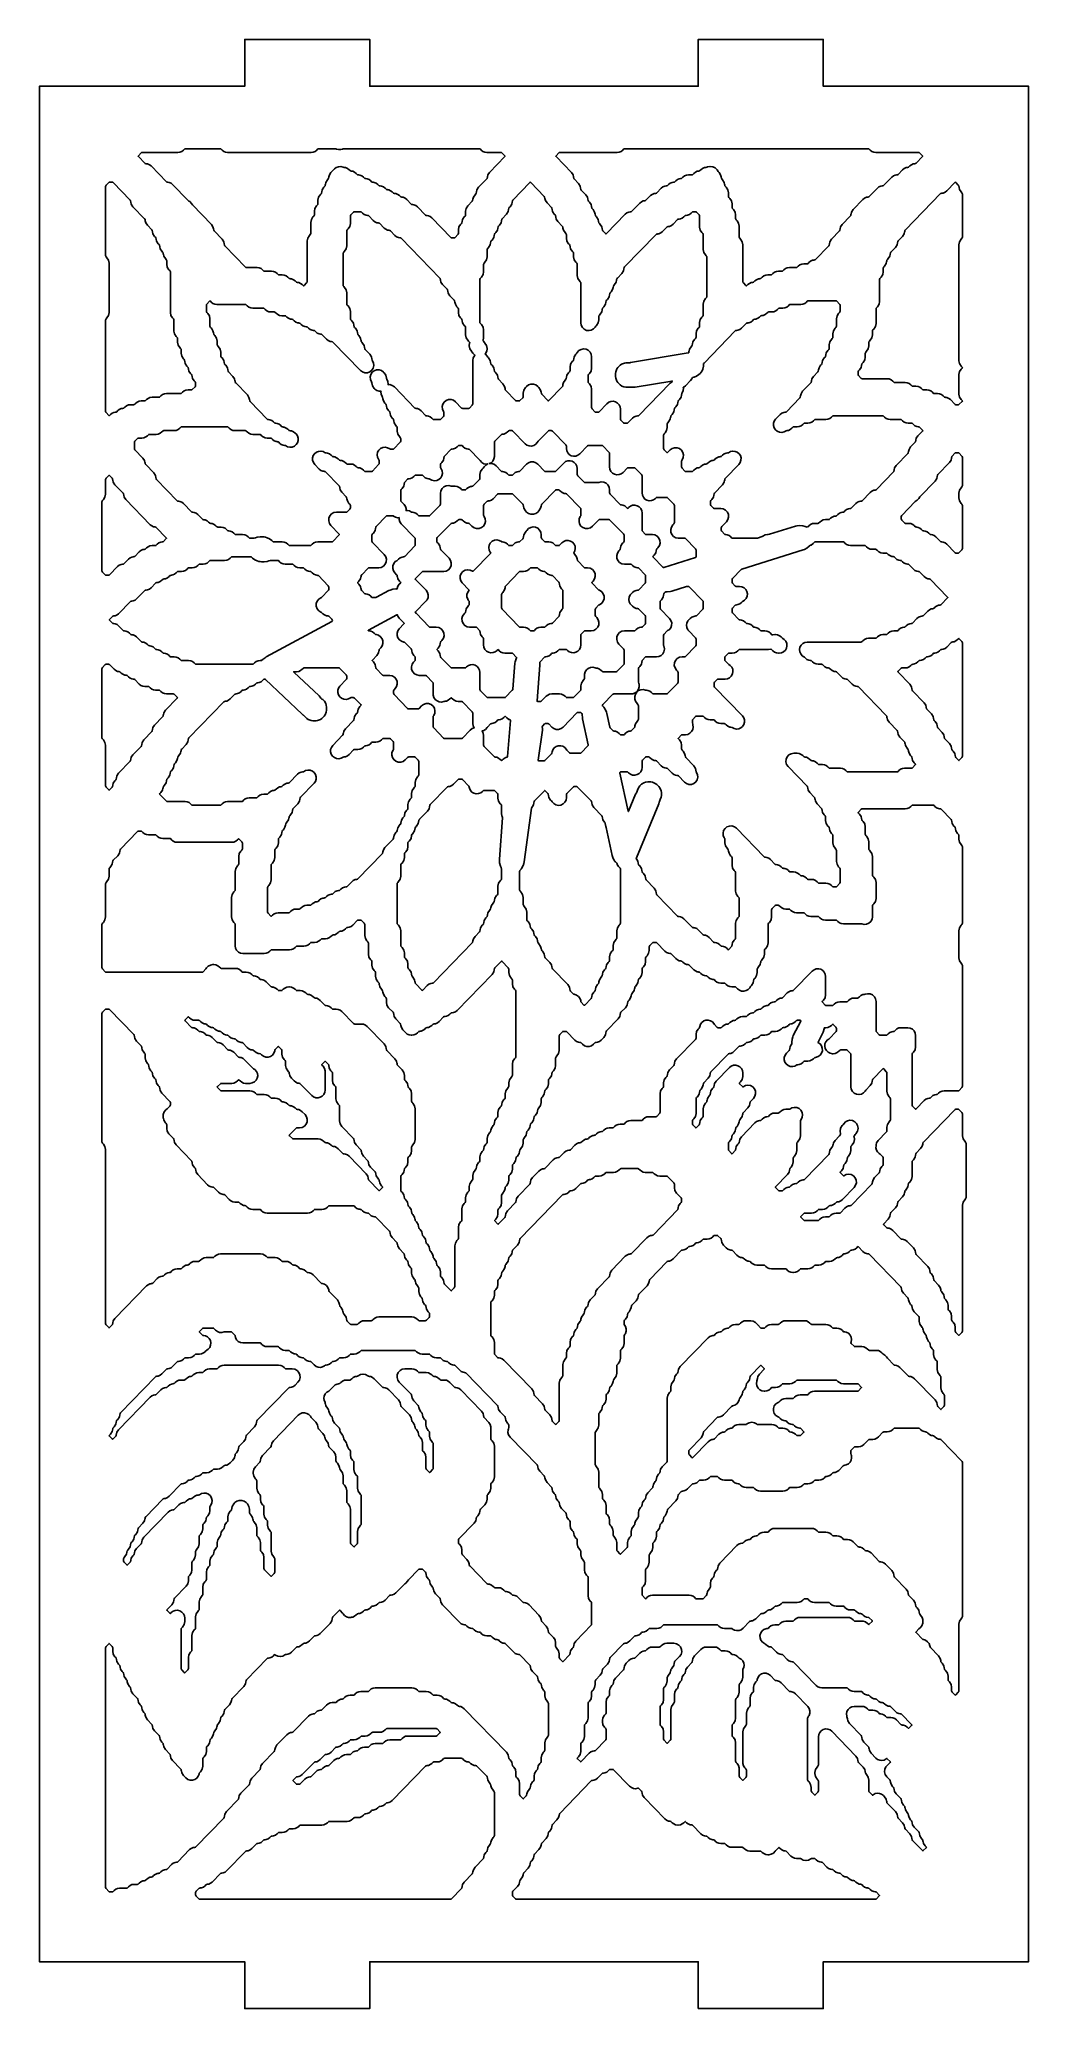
# Model space of a CAD drawing. Header units: millimetres. Extents: x 2 to 65, y 2 to 128.
import ezdxf

# ---------------------------------------------------------------- set-up
doc = ezdxf.new("R2010")
doc.units = ezdxf.units.MM
doc.layers.add('CUT', color=1, linetype='Continuous')

msp = doc.modelspace()

# ---------------------------------------------------------------- linework, layer by layer
at = {"layer": 'CUT'}
for points in [[(44.134, 2), (52.134, 2), (52.134, 5), (65.2679, 5), (65.2679, 125), (52.134, 125), (52.134, 128), (44.134, 128), (44.134, 125), (23.134, 125), (23.134, 128), (15.134, 128), (15.134, 125), (2, 125), (2, 5), (15.134, 5), (15.134, 2), (23.134, 2), (23.134, 5), (44.134, 5)], [(8.5099, 120.7387), (8.5349, 120.7585), (8.5665, 120.7627), (10.8547, 120.7627), (10.9865, 120.7804), (11.109, 120.8322), (11.2135, 120.9145), (11.2733, 120.976), (11.2983, 120.9958), (11.3299, 121), (13.5659, 121), (13.5975, 120.9958), (13.6226, 120.976), (13.6823, 120.9145), (13.7868, 120.8322), (13.9093, 120.7804), (14.0411, 120.7627), (19.3752, 120.7627), (19.507, 120.7804), (19.6295, 120.8322), (19.734, 120.9145), (19.7937, 120.976), (19.8188, 120.9958), (19.8504, 121), (20.935, 121), (20.9672, 120.9957), (21.0039, 120.9802), (21.1322, 120.9451), (21.2652, 120.9451), (21.3935, 120.9802), (21.4302, 120.9957), (21.4624, 121), (30.1463, 121), (30.1779, 120.9958), (30.203, 120.976), (30.2627, 120.9145), (30.3672, 120.8322), (30.4897, 120.7804), (30.6215, 120.7627), (31.528, 120.7627), (31.5596, 120.7585), (31.5847, 120.7387), (31.7648, 120.5531), (31.7845, 120.5254), (31.7648, 120.4977), (30.7815, 119.4845), (30.6769, 119.3241), (30.6521, 119.1969), (30.6495, 119.1974), (30.6316, 119.1052), (30.6067, 119.067), (30.0906, 118.5353), (29.9861, 118.375), (29.9613, 118.2477), (29.9587, 118.2483), (29.9407, 118.1561), (29.9158, 118.1179), (29.8604, 118.0607), (29.7558, 117.9004), (29.731, 117.7732), (29.7284, 117.7737), (29.7104, 117.6815), (29.6855, 117.6433), (29.3998, 117.3489), (29.2952, 117.1885), (29.2586, 117.0007), (29.2586, 116.7771), (29.2499, 116.7324), (29.225, 116.6942), (29.1695, 116.637), (29.065, 116.4767), (29.0401, 116.3494), (29.0376, 116.3499), (29.0196, 116.2578), (28.9947, 116.2196), (28.9392, 116.1624), (28.8347, 116.0021), (28.798, 115.8142), (28.798, 115.5907), (28.7893, 115.5459), (28.7644, 115.5077), (28.591, 115.3291), (28.566, 115.3093), (28.5343, 115.3051), (28.3709, 115.3051), (28.3393, 115.3093), (28.3142, 115.3291), (27.1031, 116.577), (26.9986, 116.6593), (26.8761, 116.7111), (26.7917, 116.7224), (26.792, 116.7244), (26.7273, 116.7331), (26.7022, 116.7528), (26.1819, 117.2889), (26.0774, 117.3712), (25.9549, 117.423), (25.8706, 117.4343), (25.8708, 117.4362), (25.8061, 117.4449), (25.7811, 117.4646), (25.4911, 117.7635), (25.3866, 117.8457), (25.2641, 117.8976), (25.1797, 117.9089), (25.18, 117.9108), (25.1153, 117.9195), (25.0902, 117.9392), (25.0305, 118.0008), (24.926, 118.083), (24.8035, 118.1349), (24.7192, 118.1462), (24.7194, 118.1481), (24.6547, 118.1568), (24.6297, 118.1765), (24.57, 118.238), (24.4655, 118.3203), (24.343, 118.3721), (24.2586, 118.3835), (24.2589, 118.3854), (24.1942, 118.3941), (24.1691, 118.4138), (24.1094, 118.4753), (24.0049, 118.5576), (23.8824, 118.6094), (23.798, 118.6207), (23.7983, 118.6227), (23.7336, 118.6314), (23.7085, 118.6511), (23.6488, 118.7126), (23.5443, 118.7949), (23.4218, 118.8467), (23.3375, 118.858), (23.3377, 118.86), (23.273, 118.8686), (23.248, 118.8884), (23.1883, 118.9499), (23.0838, 119.0322), (22.9613, 119.084), (22.8769, 119.0953), (22.8772, 119.0973), (22.8125, 119.1059), (22.7874, 119.1257), (22.7277, 119.1872), (22.6232, 119.2695), (22.5007, 119.3213), (22.4163, 119.3326), (22.4166, 119.3345), (22.3519, 119.3432), (22.3268, 119.363), (22.2671, 119.4245), (22.1626, 119.5068), (22.0401, 119.5586), (21.9558, 119.5699), (21.956, 119.5718), (21.8913, 119.5805), (21.8663, 119.6002), (21.8066, 119.6618), (21.7021, 119.7441), (21.5796, 119.7959), (21.4952, 119.8072), (21.4955, 119.8091), (21.4302, 119.8179), (21.421, 119.8218), (21.2761, 119.8588), (21.1268, 119.8513), (20.9864, 119.8), (20.8674, 119.7095), (20.649, 119.4845), (20.5445, 119.3241), (20.5197, 119.1969), (20.5171, 119.1974), (20.4991, 119.1052), (20.4742, 119.067), (20.4187, 119.0099), (20.3142, 118.8496), (20.2894, 118.7223), (20.2868, 118.7228), (20.2688, 118.6307), (20.2439, 118.5925), (20.1885, 118.5353), (20.0839, 118.375), (20.0591, 118.2477), (20.0565, 118.2483), (20.0385, 118.1561), (20.0136, 118.1179), (19.9582, 118.0607), (19.8536, 117.9004), (19.817, 117.7125), (19.817, 117.489), (19.8083, 117.4442), (19.7833, 117.406), (19.7279, 117.3489), (19.6233, 117.1885), (19.5867, 117.0007), (19.5867, 116.7771), (19.578, 116.7324), (19.5531, 116.6942), (19.4976, 116.637), (19.3931, 116.4767), (19.3564, 116.2888), (19.3564, 115.5907), (19.3477, 115.5459), (19.3228, 115.5077), (19.2673, 115.4506), (19.1628, 115.2902), (19.1261, 115.1024), (19.1261, 112.5059), (19.1174, 112.4612), (19.0925, 112.423), (18.9238, 112.2491), (18.8959, 112.2283), (18.8679, 112.2491), (18.8129, 112.3058), (18.7084, 112.3881), (18.5859, 112.4399), (18.5015, 112.4513), (18.5018, 112.4532), (18.4371, 112.4619), (18.412, 112.4816), (18.3523, 112.5431), (18.2478, 112.6254), (18.1253, 112.6772), (18.041, 112.6885), (18.0412, 112.6905), (17.9765, 112.6992), (17.9515, 112.7189), (17.8917, 112.7804), (17.7872, 112.8627), (17.6648, 112.9145), (17.5329, 112.9322), (17.3173, 112.9322), (17.2857, 112.9364), (17.2606, 112.9562), (17.2009, 113.0177), (17.0964, 113.1), (16.9739, 113.1518), (16.8421, 113.1695), (16.3961, 113.1695), (16.3645, 113.1737), (16.3395, 113.1935), (16.2798, 113.255), (16.1753, 113.3373), (16.0528, 113.3891), (15.9209, 113.4068), (15.2447, 113.4068), (15.2131, 113.411), (15.1881, 113.4307), (13.8633, 114.7958), (13.8384, 114.834), (13.8204, 114.9262), (13.8178, 114.9257), (13.793, 115.0529), (13.6884, 115.2133), (13.1724, 115.745), (13.1475, 115.7832), (13.1295, 115.8754), (13.1269, 115.8749), (13.1021, 116.0021), (12.9976, 116.1624), (11.7907, 117.406), (11.7254, 117.5061), (11.6274, 117.6166), (11.5585, 117.6586), (11.5035, 117.7019), (10.5227, 118.7126), (10.4182, 118.7949), (10.2957, 118.8467), (10.2113, 118.858), (10.2116, 118.86), (10.1469, 118.8686), (10.1218, 118.8884), (9.141, 119.8991), (9.0365, 119.9813), (8.914, 120.0332), (8.8296, 120.0445), (8.8299, 120.0464), (8.7652, 120.0551), (8.7401, 120.0748), (8.3297, 120.4977), (8.3101, 120.5254), (8.3297, 120.5531)], [(35.2227, 120.7387), (35.2478, 120.7585), (35.2794, 120.7627), (38.9493, 120.7627), (39.0811, 120.7804), (39.2036, 120.8322), (39.3081, 120.9145), (39.3678, 120.976), (39.3928, 120.9958), (39.4245, 121), (55.0169, 121), (55.0485, 120.9958), (55.0736, 120.976), (55.1333, 120.9145), (55.2378, 120.8322), (55.3603, 120.7804), (55.4921, 120.7627), (58.2409, 120.7627), (58.2725, 120.7585), (58.2975, 120.7387), (58.4777, 120.5531), (58.4973, 120.5254), (58.4777, 120.4977), (58.0672, 120.0748), (58.0422, 120.0551), (57.9775, 120.0464), (57.9777, 120.0445), (57.8934, 120.0332), (57.7709, 119.9813), (57.6664, 119.8991), (57.6067, 119.8375), (57.5816, 119.8178), (57.5169, 119.8091), (57.5172, 119.8072), (57.4328, 119.7959), (57.3103, 119.7441), (57.2058, 119.6618), (56.9158, 119.363), (56.8908, 119.3432), (56.8261, 119.3345), (56.8263, 119.3326), (56.742, 119.3213), (56.6195, 119.2695), (56.515, 119.1872), (55.9947, 118.6511), (55.9696, 118.6314), (55.9049, 118.6227), (55.9052, 118.6207), (55.8208, 118.6094), (55.6984, 118.5576), (55.5939, 118.4753), (55.0736, 117.9392), (55.0485, 117.9195), (54.9838, 117.9108), (54.9841, 117.9089), (54.8997, 117.8976), (54.7772, 117.8457), (54.6727, 117.7635), (54.0401, 117.1116), (53.9355, 116.9512), (53.9107, 116.824), (53.9081, 116.8245), (53.8902, 116.7324), (53.8653, 116.6942), (53.3492, 116.1624), (53.2447, 116.0021), (53.2199, 115.8749), (53.2173, 115.8754), (53.1993, 115.7832), (53.1744, 115.745), (52.6584, 115.2133), (52.5538, 115.0529), (52.529, 114.9257), (52.5264, 114.9262), (52.5085, 114.834), (52.4836, 114.7958), (51.6193, 113.9053), (51.5943, 113.8856), (51.5296, 113.8769), (51.5298, 113.875), (51.4455, 113.8637), (51.323, 113.8119), (51.2185, 113.7296), (51.1588, 113.668), (51.1337, 113.6483), (51.1021, 113.6441), (50.8864, 113.6441), (50.7546, 113.6264), (50.6321, 113.5746), (50.5276, 113.4923), (50.4679, 113.4307), (50.4428, 113.411), (50.4112, 113.4068), (49.9653, 113.4068), (49.8335, 113.3891), (49.711, 113.3373), (49.6065, 113.255), (49.5468, 113.1935), (49.5217, 113.1737), (49.4901, 113.1695), (49.2745, 113.1695), (49.1426, 113.1518), (49.0201, 113.1), (48.9156, 113.0177), (48.8559, 112.9562), (48.8309, 112.9364), (48.7993, 112.9322), (48.5836, 112.9322), (48.4518, 112.9145), (48.3293, 112.8627), (48.2248, 112.7804), (48.1651, 112.7189), (48.14, 112.6992), (48.0753, 112.6905), (48.0756, 112.6885), (47.9912, 112.6772), (47.8687, 112.6254), (47.7642, 112.5431), (47.7045, 112.4816), (47.6795, 112.4619), (47.6147, 112.4532), (47.615, 112.4513), (47.5307, 112.4399), (47.4082, 112.3881), (47.3037, 112.3058), (47.2486, 112.2491), (47.2207, 112.2283), (47.1927, 112.2491), (47.024, 112.423), (46.9991, 112.4612), (46.9904, 112.5059), (46.9904, 114.8651), (46.9538, 115.0529), (46.8492, 115.2133), (46.7938, 115.2704), (46.7688, 115.3086), (46.7601, 115.3534), (46.7601, 116.0515), (46.7235, 116.2394), (46.6189, 116.3997), (46.5635, 116.4569), (46.5386, 116.4951), (46.5298, 116.5398), (46.5298, 116.7634), (46.4932, 116.9512), (46.3886, 117.1116), (46.3332, 117.1687), (46.3083, 117.2069), (46.2995, 117.2517), (46.2995, 117.4752), (46.2629, 117.6631), (46.1584, 117.8235), (46.1029, 117.8806), (46.078, 117.9188), (46.0693, 117.9636), (46.0693, 118.1871), (46.0326, 118.375), (45.9281, 118.5353), (45.8726, 118.5925), (45.8477, 118.6307), (45.8297, 118.7228), (45.8272, 118.7223), (45.8023, 118.8496), (45.6978, 119.0099), (45.6423, 119.067), (45.6174, 119.1052), (45.5995, 119.1974), (45.5969, 119.1969), (45.5721, 119.3241), (45.4675, 119.4845), (45.4121, 119.5416), (45.3424, 119.6484), (45.2241, 119.775), (45.0696, 119.8535), (44.8976, 119.8747), (44.7288, 119.8358), (44.6864, 119.8179), (44.6211, 119.8091), (44.6213, 119.8072), (44.537, 119.7959), (44.4145, 119.7441), (44.31, 119.6618), (44.2503, 119.6002), (44.2252, 119.5805), (44.1605, 119.5718), (44.1608, 119.5699), (44.0764, 119.5586), (43.9539, 119.5068), (43.8494, 119.4245), (43.7897, 119.363), (43.7646, 119.3432), (43.733, 119.339), (43.5174, 119.339), (43.3856, 119.3213), (43.2631, 119.2695), (43.1586, 119.1872), (43.0988, 119.1257), (43.0738, 119.1059), (43.0091, 119.0973), (43.0093, 119.0953), (42.925, 119.084), (42.8025, 119.0322), (42.698, 118.9499), (42.6383, 118.8884), (42.6132, 118.8686), (42.5485, 118.86), (42.5488, 118.858), (42.4644, 118.8467), (42.3419, 118.7949), (42.2374, 118.7126), (42.1777, 118.6511), (42.1527, 118.6314), (42.0879, 118.6227), (42.0882, 118.6207), (42.0039, 118.6094), (41.8814, 118.5576), (41.7769, 118.4753), (41.4869, 118.1765), (41.4618, 118.1568), (41.3971, 118.1481), (41.3974, 118.1462), (41.313, 118.1349), (41.1905, 118.083), (41.086, 118.0008), (40.796, 117.7019), (40.771, 117.6822), (40.7063, 117.6735), (40.7065, 117.6716), (40.6222, 117.6603), (40.4997, 117.6085), (40.3952, 117.5262), (39.8749, 116.9901), (39.8498, 116.9703), (39.7851, 116.9617), (39.7854, 116.9597), (39.701, 116.9484), (39.5785, 116.8966), (39.474, 116.8143), (38.2676, 115.5712), (38.2396, 115.5503), (38.2117, 115.5712), (38.043, 115.745), (38.0181, 115.7832), (38.0001, 115.8754), (37.9975, 115.8749), (37.9727, 116.0021), (37.8682, 116.1624), (37.8127, 116.2196), (37.7878, 116.2578), (37.7698, 116.3499), (37.7672, 116.3494), (37.7424, 116.4767), (37.6379, 116.637), (37.5824, 116.6942), (37.5575, 116.7324), (37.5395, 116.8245), (37.537, 116.824), (37.5121, 116.9512), (37.4076, 117.1116), (37.3521, 117.1687), (37.3272, 117.2069), (37.3093, 117.2991), (37.3067, 117.2986), (37.2819, 117.4258), (37.1773, 117.5862), (37.1219, 117.6433), (37.097, 117.6815), (37.079, 117.7737), (37.0764, 117.7732), (37.0516, 117.9004), (36.947, 118.0607), (36.6613, 118.3552), (36.6364, 118.3934), (36.6184, 118.4855), (36.6158, 118.485), (36.591, 118.6123), (36.4865, 118.7726), (36.2007, 119.067), (36.1758, 119.1052), (36.1578, 119.1974), (36.1553, 119.1969), (36.1304, 119.3241), (36.0259, 119.4845), (35.0426, 120.4977), (35.0229, 120.5254), (35.0426, 120.5531)], [(6.2639, 104.1179), (6.239, 104.1561), (6.2303, 104.2008), (6.2303, 110.0364), (6.239, 110.0812), (6.2639, 110.1194), (6.3194, 110.1765), (6.4239, 110.3369), (6.4606, 110.5248), (6.4606, 113.6786), (6.4239, 113.8665), (6.3194, 114.0268), (6.2639, 114.084), (6.239, 114.1222), (6.2303, 114.1669), (6.2303, 118.5788), (6.239, 118.6236), (6.2639, 118.6618), (6.4373, 118.8404), (6.4624, 118.8602), (6.494, 118.8644), (6.6575, 118.8644), (6.6891, 118.8602), (6.7141, 118.8404), (7.8086, 117.7126), (7.8335, 117.6744), (7.8515, 117.5823), (7.8541, 117.5828), (7.8789, 117.4555), (7.9835, 117.2952), (8.7298, 116.5262), (8.7547, 116.488), (8.7726, 116.3958), (8.7752, 116.3963), (8.8, 116.2691), (8.9046, 116.1088), (9.1903, 115.8143), (9.2152, 115.7761), (9.2332, 115.684), (9.2358, 115.6845), (9.2606, 115.5572), (9.3652, 115.3969), (9.4206, 115.3397), (9.4455, 115.3015), (9.4635, 115.2094), (9.4661, 115.2099), (9.4909, 115.0827), (9.5954, 114.9223), (9.6509, 114.8652), (9.6758, 114.827), (9.6938, 114.7348), (9.6964, 114.7353), (9.7212, 114.6081), (9.8257, 114.4477), (9.8812, 114.3906), (9.9061, 114.3524), (9.9241, 114.2602), (9.9266, 114.2607), (9.9515, 114.1335), (10.056, 113.9732), (10.1115, 113.916), (10.1364, 113.8778), (10.1451, 113.8331), (10.1451, 113.6095), (10.1817, 113.4216), (10.2863, 113.2613), (10.3417, 113.2042), (10.3666, 113.166), (10.3754, 113.1212), (10.3754, 110.5248), (10.412, 110.3369), (10.5166, 110.1765), (10.572, 110.1194), (10.5969, 110.0812), (10.6057, 110.0364), (10.6057, 109.3383), (10.6423, 109.1504), (10.7469, 108.9901), (10.8023, 108.933), (10.8272, 108.8948), (10.8359, 108.85), (10.8359, 108.6265), (10.8726, 108.4386), (10.9771, 108.2782), (11.0326, 108.2211), (11.0575, 108.1829), (11.0662, 108.1381), (11.0662, 107.9146), (11.1029, 107.7267), (11.2074, 107.5664), (11.2629, 107.5092), (11.2878, 107.471), (11.3058, 107.3789), (11.3083, 107.3794), (11.3332, 107.2521), (11.4377, 107.0918), (11.4932, 107.0347), (11.5181, 106.9965), (11.536, 106.9043), (11.5386, 106.9048), (11.5634, 106.7776), (11.668, 106.6172), (11.7234, 106.5601), (11.7483, 106.5219), (11.7663, 106.4297), (11.7689, 106.4302), (11.7937, 106.303), (11.8983, 106.1427), (11.9537, 106.0855), (11.9786, 106.0473), (11.9874, 106.0025), (11.9874, 105.8619), (11.9786, 105.8171), (11.9537, 105.7789), (11.7803, 105.6002), (11.7553, 105.5805), (11.7237, 105.5763), (11.508, 105.5763), (11.3762, 105.5586), (11.2537, 105.5068), (11.1492, 105.4245), (11.0895, 105.363), (11.0644, 105.3432), (11.0328, 105.339), (10.1263, 105.339), (9.9945, 105.3213), (9.872, 105.2695), (9.7675, 105.1872), (9.7078, 105.1257), (9.6827, 105.1059), (9.6511, 105.1017), (9.2052, 105.1017), (9.0734, 105.084), (8.9509, 105.0322), (8.8464, 104.9499), (8.7867, 104.8884), (8.7616, 104.8686), (8.73, 104.8644), (8.5143, 104.8644), (8.3825, 104.8467), (8.26, 104.7949), (8.1555, 104.7126), (8.0958, 104.6511), (8.0708, 104.6314), (8.0391, 104.6271), (7.8235, 104.6271), (7.6917, 104.6094), (7.5692, 104.5576), (7.4647, 104.4753), (7.405, 104.4138), (7.3799, 104.3941), (7.3152, 104.3854), (7.3155, 104.3835), (7.2311, 104.3721), (7.1086, 104.3203), (7.0041, 104.238), (6.9444, 104.1765), (6.9193, 104.1568), (6.8546, 104.1481), (6.8549, 104.1462), (6.7705, 104.1349), (6.648, 104.083), (6.5435, 104.0008), (6.4885, 103.944), (6.4606, 103.9232), (6.4326, 103.944)], [(30.1885, 112.6914), (30.2134, 112.7296), (30.2688, 112.7867), (30.3734, 112.9471), (30.41, 113.1349), (30.41, 113.5958), (30.4187, 113.6405), (30.4436, 113.6787), (30.4991, 113.7359), (30.6037, 113.8962), (30.6403, 114.0841), (30.6403, 114.5449), (30.649, 114.5897), (30.6739, 114.6279), (30.7294, 114.685), (30.8339, 114.8454), (30.8587, 114.9726), (30.8613, 114.9721), (30.8793, 115.0643), (30.9042, 115.1025), (30.9597, 115.1596), (31.0642, 115.3199), (31.089, 115.4472), (31.0916, 115.4467), (31.1096, 115.5388), (31.1345, 115.577), (31.19, 115.6342), (31.2945, 115.7945), (31.3193, 115.9217), (31.3219, 115.9212), (31.3399, 116.0134), (31.3648, 116.0516), (31.4202, 116.1088), (31.5248, 116.2691), (31.5496, 116.3963), (31.5522, 116.3958), (31.5702, 116.488), (31.5951, 116.5262), (31.8808, 116.8206), (31.9854, 116.981), (32.0102, 117.1082), (32.0127, 117.1077), (32.0307, 117.1999), (32.0556, 117.2381), (32.1111, 117.2952), (32.2156, 117.4555), (32.2404, 117.5828), (32.243, 117.5823), (32.261, 117.6744), (32.2859, 117.7126), (33.3758, 118.8356), (33.4037, 118.8564), (33.4316, 118.8356), (34.2912, 117.9499), (34.3161, 117.9117), (34.3341, 117.8195), (34.3367, 117.82), (34.3615, 117.6928), (34.466, 117.5325), (34.7518, 117.2381), (34.7767, 117.1999), (34.7946, 117.1077), (34.7972, 117.1082), (34.822, 116.981), (34.9266, 116.8206), (34.982, 116.7635), (35.0069, 116.7253), (35.0249, 116.6331), (35.0275, 116.6336), (35.0523, 116.5064), (35.1569, 116.346), (35.4426, 116.0516), (35.4675, 116.0134), (35.4855, 115.9212), (35.4881, 115.9217), (35.5129, 115.7945), (35.6174, 115.6342), (35.6729, 115.577), (35.6978, 115.5388), (35.7065, 115.4941), (35.7065, 115.2705), (35.7432, 115.0827), (35.8477, 114.9223), (35.9032, 114.8652), (35.9281, 114.827), (35.9461, 114.7348), (35.9486, 114.7353), (35.9734, 114.6081), (36.078, 114.4477), (36.1335, 114.3906), (36.1584, 114.3524), (36.1671, 114.3076), (36.1671, 114.0841), (36.2037, 113.8962), (36.3083, 113.7359), (36.3637, 113.6787), (36.3886, 113.6405), (36.3974, 113.5958), (36.3974, 112.8976), (36.434, 112.7098), (36.5386, 112.5494), (36.594, 112.4923), (36.6189, 112.4541), (36.6277, 112.4093), (36.6277, 109.8628), (36.6531, 109.7053), (36.7269, 109.5638), (36.8415, 109.4528), (36.9852, 109.3835), (37.1434, 109.3631), (37.3001, 109.3935), (37.4391, 109.4717), (37.5465, 109.5897), (37.5824, 109.6448), (37.6379, 109.702), (37.7424, 109.8623), (37.7791, 110.0502), (37.7791, 110.2737), (37.7878, 110.3185), (37.8127, 110.3567), (37.8682, 110.4138), (37.9727, 110.5742), (37.9975, 110.7014), (38.0001, 110.7009), (38.0181, 110.7931), (38.043, 110.8313), (38.0984, 110.8884), (38.203, 111.0488), (38.2278, 111.176), (38.2304, 111.1755), (38.2484, 111.2676), (38.2733, 111.3058), (38.3287, 111.363), (38.4333, 111.5233), (38.4581, 111.6506), (38.4607, 111.6501), (38.4786, 111.7422), (38.5036, 111.7804), (38.559, 111.8376), (38.6636, 111.9979), (38.6884, 112.1251), (38.691, 112.1246), (38.7089, 112.2168), (38.7338, 112.255), (38.7893, 112.3121), (38.8938, 112.4725), (38.9187, 112.5997), (38.9212, 112.5992), (38.9392, 112.6914), (38.9641, 112.7296), (39.2499, 113.024), (39.3544, 113.1843), (39.3792, 113.3116), (39.3818, 113.3111), (39.3998, 113.4032), (39.4247, 113.4414), (41.4403, 115.5184), (41.4654, 115.5381), (41.5301, 115.5468), (41.5298, 115.5487), (41.6142, 115.5601), (41.7367, 115.6119), (41.8412, 115.6942), (42.1312, 115.993), (42.1562, 116.0127), (42.221, 116.0214), (42.2207, 116.0233), (42.305, 116.0346), (42.4275, 116.0865), (42.532, 116.1687), (42.822, 116.4676), (42.8471, 116.4873), (42.9118, 116.496), (42.9115, 116.4979), (42.9959, 116.5092), (43.1184, 116.561), (43.2229, 116.6433), (43.2826, 116.7048), (43.3077, 116.7246), (43.3724, 116.7333), (43.3721, 116.7352), (43.4565, 116.7465), (43.579, 116.7983), (43.6835, 116.8806), (43.7432, 116.9421), (43.7682, 116.9619), (43.7998, 116.9661), (43.9633, 116.9661), (43.9949, 116.9619), (44.02, 116.9421), (44.1934, 116.7635), (44.2183, 116.7253), (44.227, 116.6805), (44.227, 115.9824), (44.2636, 115.7945), (44.3682, 115.6342), (44.4236, 115.577), (44.4486, 115.5388), (44.4573, 115.4941), (44.4573, 114.5587), (44.4939, 114.3708), (44.5985, 114.2104), (44.6539, 114.1533), (44.6788, 114.1151), (44.6876, 114.0703), (44.6876, 111.5568), (44.6788, 111.512), (44.6539, 111.4738), (44.5985, 111.4167), (44.4939, 111.2563), (44.4573, 111.0685), (44.4573, 110.3703), (44.4486, 110.3256), (44.4236, 110.2874), (44.3682, 110.2302), (44.2636, 110.0699), (44.227, 109.882), (44.227, 109.6585), (44.2183, 109.6137), (44.1934, 109.5755), (44.1379, 109.5184), (44.0334, 109.358), (43.9967, 109.1701), (43.9967, 108.9466), (43.988, 108.9018), (43.9631, 108.8636), (43.9076, 108.8065), (43.8031, 108.6462), (43.7783, 108.5189), (43.7757, 108.5194), (43.7577, 108.4273), (43.7328, 108.3891), (43.6773, 108.3319), (43.5728, 108.1716), (43.548, 108.0444), (43.5454, 108.0449), (43.5274, 107.9527), (43.5274, 107.9526), (43.4968, 107.9423), (39.797, 107.3174), (39.7694, 107.3119), (39.7433, 107.306), (39.6743, 107.3099), (39.6741, 107.306), (39.5238, 107.306), (39.4127, 107.2839), (39.2325, 107.2093), (39.1383, 107.1464), (39.0004, 107.0084), (38.9375, 106.9143), (38.8628, 106.734), (38.8407, 106.623), (38.8407, 106.4279), (38.8628, 106.3168), (38.9375, 106.1366), (39.0004, 106.0424), (39.0995, 105.9433), (39.0968, 105.9403), (39.1431, 105.8969), (39.2573, 105.8166), (39.3893, 105.771), (39.5257, 105.7445), (39.6726, 105.7447), (39.673, 105.7391), (39.7585, 105.746), (39.9946, 105.7383), (40.0943, 105.745), (42.44, 106.1411), (42.4743, 106.1415), (42.4823, 106.1179), (42.485, 106.1017), (42.465, 106.0953), (42.3338, 105.9984), (40.3354, 103.9392), (40.3104, 103.9195), (40.2457, 103.9108), (40.2459, 103.9089), (40.1616, 103.8976), (40.0391, 103.8457), (39.9346, 103.7635), (39.6446, 103.4646), (39.6195, 103.4449), (39.5879, 103.4407), (39.4245, 103.4407), (39.3928, 103.4449), (39.3678, 103.4646), (39.1944, 103.6433), (39.1695, 103.6815), (39.1608, 103.7263), (39.1608, 104.3431), (39.139, 104.4892), (39.0755, 104.6225), (38.9758, 104.7314), (38.8486, 104.8065), (38.7051, 104.8411), (38.5577, 104.8324), (38.4193, 104.781), (38.302, 104.6913), (37.8023, 104.1765), (37.7773, 104.1568), (37.7457, 104.1525), (37.5822, 104.1525), (37.5506, 104.1568), (37.5255, 104.1765), (37.3521, 104.3552), (37.3272, 104.3934), (37.3185, 104.4381), (37.3185, 105.6108), (37.2819, 105.7987), (37.1773, 105.959), (37.1219, 106.0162), (37.097, 106.0544), (37.0882, 106.0991), (37.0882, 106.4771), (37.097, 106.5219), (37.1219, 106.5601), (37.1773, 106.6172), (37.2819, 106.7776), (37.3185, 106.9654), (37.3185, 107.6965), (37.293, 107.854), (37.2193, 107.9955), (37.1047, 108.1065), (36.961, 108.1758), (36.8027, 108.1963), (36.6461, 108.1659), (36.507, 108.0876), (36.3997, 107.9696), (36.3637, 107.9145), (36.3083, 107.8573), (36.2037, 107.697), (36.1789, 107.5698), (36.1763, 107.5703), (36.1584, 107.4781), (36.1335, 107.4399), (36.078, 107.3828), (35.9734, 107.2224), (35.9368, 107.0346), (35.9368, 106.811), (35.9281, 106.7663), (35.9032, 106.7281), (35.8477, 106.6709), (35.7432, 106.5106), (35.7184, 106.3833), (35.7158, 106.3838), (35.6978, 106.2917), (35.6729, 106.2535), (35.6174, 106.1963), (35.5129, 106.036), (35.4881, 105.9088), (35.4855, 105.9093), (35.4675, 105.8171), (35.4426, 105.7789), (34.583, 104.8932), (34.5551, 104.8724), (34.5272, 104.8932), (34.1282, 105.3043), (34.1033, 105.3425), (34.0853, 105.4347), (34.0827, 105.4342), (34.0579, 105.5614), (33.9534, 105.7218), (33.8776, 105.7998), (33.7498, 105.895), (33.5985, 105.9452), (33.4391, 105.9452), (33.2878, 105.895), (33.16, 105.7998), (33.0843, 105.7218), (32.9798, 105.5614), (32.9431, 105.3735), (32.9431, 105.15), (32.9344, 105.1052), (32.9095, 105.067), (32.7361, 104.8884), (32.711, 104.8686), (32.6794, 104.8644), (32.516, 104.8644), (32.4844, 104.8686), (32.4593, 104.8884), (31.8253, 105.5416), (31.8004, 105.5798), (31.7825, 105.672), (31.7799, 105.6715), (31.7551, 105.7987), (31.6505, 105.959), (31.3648, 106.2535), (31.3399, 106.2917), (31.3219, 106.3838), (31.3193, 106.3833), (31.2945, 106.5106), (31.19, 106.6709), (31.1345, 106.7281), (31.1096, 106.7663), (31.0916, 106.8584), (31.089, 106.8579), (31.0642, 106.9851), (30.9597, 107.1455), (30.9042, 107.2026), (30.8793, 107.2408), (30.8613, 107.333), (30.8587, 107.3325), (30.8339, 107.4597), (30.7294, 107.6201), (30.6739, 107.6772), (30.638, 107.7323), (30.5306, 107.8504), (30.503, 107.8659), (30.5411, 107.9028), (30.6148, 108.0443), (30.6403, 108.2018), (30.6403, 108.221), (30.6037, 108.4089), (30.4991, 108.5692), (30.4609, 108.6085), (30.448, 108.6181), (30.4459, 108.6229), (30.4077, 108.6815), (30.3682, 108.7249), (30.3846, 108.7561), (30.41, 108.9137), (30.41, 109.4074), (30.3734, 109.5953), (30.2688, 109.7557), (30.2134, 109.8128), (30.1797, 109.8644), (30.1797, 112.6466)], [(54.5985, 107.2337), (54.6234, 107.2719), (54.6788, 107.3291), (54.7834, 107.4894), (54.82, 107.6773), (54.82, 107.9009), (54.8288, 107.9456), (54.8537, 107.9838), (54.9091, 108.041), (55.0137, 108.2013), (55.0503, 108.3892), (55.0503, 108.6127), (55.059, 108.6575), (55.0839, 108.6957), (55.1394, 108.7528), (55.2439, 108.9132), (55.2806, 109.101), (55.2806, 109.3246), (55.2893, 109.3693), (55.3142, 109.4075), (55.3697, 109.4647), (55.4742, 109.625), (55.5109, 109.8129), (55.5109, 110.7483), (55.5196, 110.7931), (55.5445, 110.8313), (55.6, 110.8884), (55.7045, 111.0488), (55.7412, 111.2366), (55.7412, 112.6466), (55.7499, 112.6914), (55.7748, 112.7296), (55.8302, 112.7867), (55.9348, 112.9471), (55.9714, 113.1349), (55.9714, 113.3585), (55.9802, 113.4032), (56.0051, 113.4414), (56.0605, 113.4986), (56.1651, 113.6589), (56.1899, 113.7862), (56.1925, 113.7856), (56.2104, 113.8778), (56.2354, 113.916), (56.2908, 113.9732), (56.3954, 114.1335), (56.4202, 114.2607), (56.4228, 114.2602), (56.4407, 114.3524), (56.4656, 114.3906), (56.7514, 114.685), (56.8559, 114.8454), (56.8807, 114.9726), (56.8833, 114.9721), (56.9013, 115.0643), (56.9262, 115.1025), (57.2119, 115.3969), (57.3165, 115.5572), (57.3413, 115.6845), (57.3439, 115.684), (57.3619, 115.7761), (57.3868, 115.8143), (59.6327, 118.1286), (59.6578, 118.1483), (59.7225, 118.157), (59.7222, 118.1589), (59.8066, 118.1702), (59.9291, 118.222), (60.0336, 118.3043), (60.5492, 118.8356), (60.5771, 118.8564), (60.605, 118.8356), (60.7737, 118.6618), (60.7987, 118.6236), (60.8166, 118.5314), (60.8192, 118.5319), (60.844, 118.4047), (60.9486, 118.2443), (61.004, 118.1872), (61.0289, 118.149), (61.0377, 118.1042), (61.0377, 115.3534), (61.0289, 115.3086), (61.004, 115.2704), (60.9486, 115.2133), (60.844, 115.0529), (60.8074, 114.8651), (60.8074, 107.44), (60.844, 107.2521), (60.9486, 107.0918), (61.0108, 107.0277), (61.0304, 107), (61.0108, 106.9723), (60.9486, 106.9082), (60.844, 106.7479), (60.8074, 106.56), (60.8074, 105.3044), (60.844, 105.1166), (60.9486, 104.9562), (61.0108, 104.8921), (61.0304, 104.8644), (61.0108, 104.8367), (60.8306, 104.6511), (60.8056, 104.6314), (60.774, 104.6271), (60.6105, 104.6271), (60.5789, 104.6314), (60.5538, 104.6511), (60.2638, 104.9499), (60.1593, 105.0322), (60.0368, 105.084), (59.9525, 105.0953), (59.9528, 105.0973), (59.888, 105.1059), (59.863, 105.1257), (59.8033, 105.1872), (59.6988, 105.2695), (59.5763, 105.3213), (59.4445, 105.339), (59.2288, 105.339), (59.1972, 105.3432), (59.1721, 105.363), (59.1124, 105.4245), (59.0079, 105.5068), (58.8854, 105.5586), (58.7536, 105.5763), (58.538, 105.5763), (58.5063, 105.5805), (58.4813, 105.6002), (58.4216, 105.6618), (58.3171, 105.7441), (58.1946, 105.7959), (58.0628, 105.8136), (57.8471, 105.8136), (57.8155, 105.8178), (57.7904, 105.8375), (57.7307, 105.8991), (57.6262, 105.9813), (57.5037, 106.0332), (57.3719, 106.0508), (56.6957, 106.0508), (56.6641, 106.0551), (56.639, 106.0748), (56.5793, 106.1364), (56.4748, 106.2186), (56.3523, 106.2704), (56.2205, 106.2881), (54.6231, 106.2881), (54.5915, 106.2924), (54.5665, 106.3121), (54.3931, 106.4908), (54.3682, 106.529), (54.3595, 106.5737), (54.3595, 106.7144), (54.3682, 106.7592), (54.3931, 106.7974), (54.4485, 106.8545), (54.5531, 107.0149), (54.5779, 107.1421), (54.5805, 107.1416)], [(8.5519, 102.4915), (8.6837, 102.5092), (8.8062, 102.561), (8.9107, 102.6433), (8.9704, 102.7048), (8.9955, 102.7246), (9.0271, 102.7288), (9.473, 102.7288), (9.6048, 102.7465), (9.7273, 102.7983), (9.8318, 102.8806), (9.8916, 102.9421), (9.9166, 102.9619), (9.9482, 102.9661), (10.6244, 102.9661), (10.7563, 102.9838), (10.8787, 103.0356), (10.9832, 103.1179), (11.043, 103.1794), (11.068, 103.1991), (11.0996, 103.2034), (14.0265, 103.2034), (14.0581, 103.1991), (14.0832, 103.1794), (14.1429, 103.1179), (14.2474, 103.0356), (14.3699, 102.9838), (14.5017, 102.9661), (15.1779, 102.9661), (15.2095, 102.9619), (15.2346, 102.9421), (15.2943, 102.8806), (15.3988, 102.7983), (15.5213, 102.7465), (15.6531, 102.7288), (16.0991, 102.7288), (16.1307, 102.7246), (16.1557, 102.7048), (16.2154, 102.6433), (16.3199, 102.561), (16.4424, 102.5092), (16.5742, 102.4915), (16.8161, 102.4915), (16.8228, 102.4863), (16.8403, 102.4763), (16.8465, 102.4676), (16.9063, 102.406), (17.0108, 102.3237), (17.1333, 102.2719), (17.2176, 102.2606), (17.2174, 102.2587), (17.2468, 102.2547), (17.259, 102.2551), (17.2651, 102.2542), (17.2767, 102.2542), (17.2834, 102.249), (17.3009, 102.239), (17.3071, 102.2303), (17.3669, 102.1687), (17.4714, 102.0865), (17.5938, 102.0346), (17.6782, 102.0233), (17.6779, 102.0214), (17.7073, 102.0174), (17.7196, 102.0178), (17.7257, 102.0169), (17.7373, 102.0169), (17.7439, 102.0117), (17.8742, 101.9377), (18.0206, 101.9056), (18.1699, 101.9183), (18.3087, 101.9747), (18.4246, 102.0697), (18.5071, 102.1948), (18.5489, 102.3387), (18.5461, 102.4885), (18.4991, 102.6308), (18.4121, 102.7528), (18.3523, 102.8143), (18.2478, 102.8966), (18.1253, 102.9484), (18.041, 102.9597), (18.0412, 102.9617), (18.0118, 102.9656), (17.9996, 102.9653), (17.9935, 102.9661), (17.9819, 102.9661), (17.9752, 102.9714), (17.9577, 102.9813), (17.9515, 102.99), (17.8917, 103.0516), (17.7872, 103.1339), (17.6648, 103.1857), (17.5804, 103.197), (17.5807, 103.1989), (17.5512, 103.2029), (17.539, 103.2026), (17.5329, 103.2034), (17.5213, 103.2034), (17.5147, 103.2086), (17.4972, 103.2186), (17.4909, 103.2273), (17.4312, 103.2889), (17.3267, 103.3712), (17.2042, 103.423), (17.1198, 103.4343), (17.1201, 103.4362), (17.0907, 103.4402), (17.0785, 103.4399), (17.0724, 103.4407), (17.0608, 103.4407), (17.0303, 103.4646), (16.9706, 103.5262), (16.8661, 103.6085), (16.7436, 103.6603), (16.6593, 103.6716), (16.6595, 103.6735), (16.5948, 103.6822), (16.5698, 103.7019), (15.4752, 104.8297), (15.4503, 104.8679), (15.4324, 104.9601), (15.4298, 104.9596), (15.405, 105.0868), (15.3004, 105.2472), (14.5541, 106.0162), (14.5292, 106.0544), (14.5112, 106.1466), (14.5086, 106.1461), (14.4838, 106.2733), (14.3793, 106.4336), (14.0935, 106.7281), (14.0686, 106.7663), (14.0507, 106.8584), (14.0481, 106.8579), (14.0233, 106.9851), (13.9187, 107.1455), (13.8633, 107.2026), (13.8384, 107.2408), (13.8204, 107.333), (13.8178, 107.3325), (13.793, 107.4597), (13.6884, 107.6201), (13.633, 107.6772), (13.6081, 107.7154), (13.5993, 107.7602), (13.5993, 107.9837), (13.5627, 108.1716), (13.4582, 108.3319), (13.4027, 108.3891), (13.3778, 108.4273), (13.3691, 108.472), (13.3691, 108.6956), (13.3324, 108.8834), (13.2279, 109.0438), (13.1724, 109.1009), (13.1475, 109.1391), (13.1295, 109.2313), (13.1269, 109.2308), (13.1021, 109.358), (12.9976, 109.5184), (12.9421, 109.5755), (12.9172, 109.6137), (12.9085, 109.6585), (12.9085, 110.1193), (12.8719, 110.3072), (12.7673, 110.4675), (12.7118, 110.5247), (12.6869, 110.5629), (12.6782, 110.6076), (12.6782, 110.9856), (12.6869, 111.0304), (12.7118, 111.0686), (12.8806, 111.2424), (12.9085, 111.2632), (12.9364, 111.2424), (12.9915, 111.1857), (13.096, 111.1034), (13.2185, 111.0516), (13.3503, 111.0339), (15.1779, 111.0339), (15.2095, 111.0297), (15.2346, 111.0099), (15.2943, 110.9484), (15.3988, 110.8661), (15.5213, 110.8143), (15.6531, 110.7966), (16.3293, 110.7966), (16.3609, 110.7924), (16.386, 110.7726), (16.4457, 110.7111), (16.5502, 110.6288), (16.6727, 110.577), (16.8045, 110.5593), (17.0202, 110.5593), (17.0518, 110.5551), (17.0768, 110.5354), (17.1366, 110.4738), (17.2411, 110.3915), (17.3636, 110.3397), (17.4954, 110.322), (17.711, 110.322), (17.7426, 110.3178), (17.7677, 110.2981), (17.8274, 110.2365), (17.9319, 110.1543), (18.0544, 110.1024), (18.1388, 110.0911), (18.1385, 110.0892), (18.2032, 110.0805), (18.2283, 110.0608), (18.288, 109.9992), (18.3925, 109.917), (18.515, 109.8651), (18.5993, 109.8538), (18.5991, 109.8519), (18.6638, 109.8432), (18.6888, 109.8235), (18.7486, 109.762), (18.8531, 109.6797), (18.9755, 109.6279), (19.0599, 109.6165), (19.0596, 109.6146), (19.1243, 109.6059), (19.1494, 109.5862), (19.2091, 109.5247), (19.3136, 109.4424), (19.4361, 109.3906), (19.5205, 109.3793), (19.5202, 109.3773), (19.5849, 109.3686), (19.61, 109.3489), (19.6697, 109.2874), (19.7742, 109.2051), (19.8967, 109.1533), (19.981, 109.142), (19.9808, 109.14), (20.0455, 109.1314), (20.0705, 109.1116), (20.3605, 108.8128), (20.465, 108.7305), (20.5875, 108.6787), (20.6719, 108.6674), (20.6716, 108.6655), (20.7363, 108.6568), (20.7614, 108.637), (22.5295, 106.8152), (22.6606, 106.7182), (22.816, 106.6687), (22.9791, 106.6717), (23.1325, 106.7271), (23.2599, 106.8289), (23.3478, 106.9663), (23.3868, 107.1247), (23.3727, 107.2872), (23.3071, 107.4365), (23.28, 107.4781), (23.262, 107.5703), (23.2594, 107.5698), (23.2346, 107.697), (23.13, 107.8573), (22.8443, 108.1518), (22.8194, 108.19), (22.8014, 108.2821), (22.7988, 108.2816), (22.774, 108.4089), (22.6695, 108.5692), (22.614, 108.6264), (22.5891, 108.6646), (22.5711, 108.7567), (22.5686, 108.7562), (22.5437, 108.8834), (22.4392, 109.0438), (22.3837, 109.1009), (22.3588, 109.1391), (22.3409, 109.2313), (22.3383, 109.2308), (22.3135, 109.358), (22.2089, 109.5184), (22.1535, 109.5755), (22.1285, 109.6137), (22.1106, 109.7059), (22.108, 109.7054), (22.0832, 109.8326), (21.9786, 109.9929), (21.9232, 110.0501), (21.8983, 110.0883), (21.8895, 110.133), (21.8895, 110.5939), (21.8529, 110.7818), (21.7483, 110.9421), (21.6929, 110.9992), (21.668, 111.0374), (21.6593, 111.0822), (21.6593, 111.7803), (21.6226, 111.9682), (21.5181, 112.1285), (21.4626, 112.1857), (21.4377, 112.2239), (21.429, 112.2686), (21.429, 114.3076), (21.4377, 114.3524), (21.4626, 114.3906), (21.5181, 114.4477), (21.6226, 114.6081), (21.6593, 114.796), (21.6593, 115.7314), (21.668, 115.7761), (21.6929, 115.8143), (21.7483, 115.8715), (21.8529, 116.0318), (21.8895, 116.2197), (21.8895, 116.6805), (21.8983, 116.7253), (21.9232, 116.7635), (22.0966, 116.9421), (22.1216, 116.9619), (22.1532, 116.9661), (22.547, 116.9661), (22.5786, 116.9619), (22.6036, 116.9421), (22.6634, 116.8806), (22.7679, 116.7983), (22.8904, 116.7465), (22.9747, 116.7352), (22.9745, 116.7333), (23.0392, 116.7246), (23.0642, 116.7048), (23.3542, 116.406), (23.4587, 116.3237), (23.5812, 116.2719), (23.6656, 116.2606), (23.6653, 116.2587), (23.73, 116.25), (23.7551, 116.2303), (24.0451, 115.9314), (24.1496, 115.8492), (24.2721, 115.7974), (24.3564, 115.786), (24.3561, 115.7841), (24.4209, 115.7754), (24.4459, 115.7557), (24.7359, 115.4569), (24.8404, 115.3746), (24.9629, 115.3228), (25.0473, 115.3115), (25.047, 115.3095), (25.1117, 115.3008), (25.1368, 115.2811), (27.613, 112.7296), (27.6379, 112.6914), (27.6559, 112.5992), (27.6584, 112.5997), (27.6833, 112.4725), (27.7878, 112.3121), (28.0735, 112.0177), (28.0985, 111.9795), (28.1164, 111.8873), (28.119, 111.8878), (28.1438, 111.7606), (28.2484, 111.6003), (28.5341, 111.3058), (28.559, 111.2676), (28.577, 111.1755), (28.5796, 111.176), (28.6044, 111.0488), (28.7089, 110.8884), (28.7644, 110.8313), (28.7893, 110.7931), (28.798, 110.7483), (28.798, 110.5248), (28.8347, 110.3369), (28.9392, 110.1765), (28.9947, 110.1194), (29.0196, 110.0812), (29.0376, 109.989), (29.0401, 109.9895), (29.065, 109.8623), (29.1695, 109.702), (29.225, 109.6448), (29.2586, 109.5932), (29.2586, 109.101), (29.2952, 108.9132), (29.3998, 108.7528), (29.4552, 108.6957), (29.4912, 108.6406), (29.5306, 108.5972), (29.5143, 108.5659), (29.4889, 108.4084), (29.4889, 108.3892), (29.5255, 108.2013), (29.6301, 108.041), (29.6682, 108.0016), (29.6812, 107.9921), (29.6833, 107.9872), (29.7215, 107.9287), (29.8288, 107.8107), (29.8565, 107.7951), (29.8184, 107.7582), (29.7446, 107.6167), (29.7192, 107.4592), (29.7192, 104.6754), (29.7104, 104.6307), (29.6855, 104.5925), (29.5121, 104.4138), (29.4871, 104.3941), (29.4555, 104.3898), (29.0617, 104.3898), (29.0301, 104.3941), (29.0051, 104.4138), (28.6187, 104.8119), (28.4875, 104.9089), (28.3321, 104.9585), (28.1691, 104.9554), (28.0157, 104.9), (27.8882, 104.7982), (27.8003, 104.6608), (27.7614, 104.5024), (27.7754, 104.3399), (27.841, 104.1906), (27.8682, 104.149), (27.8769, 104.1042), (27.8769, 103.9636), (27.8682, 103.9188), (27.8433, 103.8806), (27.6699, 103.7019), (27.6448, 103.6822), (27.6132, 103.678), (27.2194, 103.678), (27.1878, 103.6822), (27.1628, 103.7019), (27.1031, 103.7635), (26.9986, 103.8457), (26.8761, 103.8976), (26.7917, 103.9089), (26.792, 103.9108), (26.7273, 103.9195), (26.7022, 103.9392), (26.4122, 104.238), (26.3077, 104.3203), (26.1852, 104.3721), (26.1009, 104.3835), (26.1011, 104.3854), (26.0364, 104.3941), (26.0114, 104.4138), (24.7039, 105.7611), (24.5727, 105.858), (24.4173, 105.9076), (24.2998, 105.9054), (24.3079, 105.9382), (24.2938, 106.1007), (24.2282, 106.2501), (24.1924, 106.3051), (24.1924, 106.3227), (24.1557, 106.5106), (24.0512, 106.6709), (24.013, 106.7102), (23.8819, 106.8072), (23.7265, 106.8568), (23.5634, 106.8537), (23.41, 106.7983), (23.2826, 106.6965), (23.1947, 106.5591), (23.1557, 106.4007), (23.1698, 106.2382), (23.2354, 106.0889), (23.2712, 106.0339), (23.2712, 106.0163), (23.3079, 105.8284), (23.4124, 105.6681), (23.4506, 105.6287), (23.5817, 105.5318), (23.7371, 105.4822), (23.8546, 105.4844), (23.8466, 105.4516), (23.8606, 105.2891), (23.9262, 105.1398), (23.9534, 105.0982), (23.9713, 105.006), (23.9739, 105.0065), (23.9987, 104.8793), (24.1033, 104.7189), (24.1587, 104.6618), (24.1836, 104.6236), (24.2016, 104.5314), (24.2042, 104.5319), (24.229, 104.4047), (24.3336, 104.2443), (24.389, 104.1872), (24.4139, 104.149), (24.4319, 104.0568), (24.4345, 104.0573), (24.4593, 103.9301), (24.5638, 103.7698), (24.6193, 103.7126), (24.6442, 103.6744), (24.6622, 103.5823), (24.6648, 103.5828), (24.6896, 103.4555), (24.7941, 103.2952), (24.8496, 103.2381), (24.8745, 103.1999), (24.8832, 103.1551), (24.8832, 102.9315), (24.9199, 102.7437), (25.0244, 102.5833), (25.0799, 102.5262), (25.1048, 102.488), (25.1135, 102.4432), (25.1135, 102.3025), (25.1048, 102.2578), (25.0799, 102.2196), (24.6762, 101.8036), (24.6511, 101.7839), (24.6195, 101.7797), (24.456, 101.7797), (24.4244, 101.7839), (24.4075, 101.7973), (24.2716, 101.8734), (24.1188, 101.904), (23.9641, 101.8861), (23.8223, 101.8214), (23.7074, 101.7163), (23.6304, 101.5809), (23.5988, 101.4283), (23.6156, 101.2735), (23.6793, 101.1313), (23.7231, 101.0643), (23.7318, 101.0195), (23.7318, 100.8788), (23.7231, 100.834), (23.6982, 100.7958), (23.2945, 100.3799), (23.2694, 100.3602), (23.2378, 100.3559), (22.8441, 100.3559), (22.8125, 100.3602), (22.7874, 100.3799), (22.7277, 100.4414), (22.6232, 100.5237), (22.5007, 100.5755), (22.4163, 100.5869), (22.4166, 100.5888), (22.3519, 100.5975), (22.3268, 100.6172), (22.2671, 100.6787), (22.1626, 100.761), (22.0401, 100.8128), (21.9083, 100.8305), (21.6927, 100.8305), (21.661, 100.8347), (21.636, 100.8545), (21.5763, 100.916), (21.4718, 100.9983), (21.3493, 101.0501), (21.2649, 101.0614), (21.2652, 101.0634), (21.2005, 101.072), (21.1754, 101.0918), (21.1157, 101.1533), (21.0112, 101.2356), (20.8887, 101.2874), (20.8044, 101.2987), (20.8046, 101.3006), (20.7399, 101.3093), (20.7149, 101.3291), (20.6551, 101.3906), (20.5506, 101.4729), (20.4281, 101.5247), (20.3438, 101.536), (20.3441, 101.5379), (20.2793, 101.5466), (20.2781, 101.5476), (20.1478, 101.6216), (20.0014, 101.6537), (19.8521, 101.641), (19.7133, 101.5846), (19.5974, 101.4896), (19.5149, 101.3645), (19.4731, 101.2206), (19.4759, 101.0708), (19.5229, 100.9285), (19.6099, 100.8066), (19.9, 100.5077), (20.0045, 100.4254), (20.127, 100.3736), (20.2113, 100.3623), (20.2111, 100.3604), (20.2758, 100.3517), (20.3008, 100.332), (21.165, 99.4414), (21.19, 99.4032), (21.2079, 99.3111), (21.2105, 99.3116), (21.2353, 99.1843), (21.3399, 99.024), (21.6256, 98.7296), (21.6505, 98.6914), (21.6685, 98.5992), (21.6711, 98.5997), (21.6959, 98.4725), (21.8004, 98.3121), (21.8559, 98.255), (21.8808, 98.2168), (21.8895, 98.172), (21.8895, 98.0314), (21.8808, 97.9866), (21.8559, 97.9484), (21.6825, 97.7697), (21.6575, 97.75), (21.6259, 97.7458), (20.999, 97.7458), (20.8348, 97.7181), (20.6889, 97.638), (20.5773, 97.5145), (20.5125, 97.3612), (20.5015, 97.1951), (20.5457, 97.0346), (20.6402, 96.8975), (21.1718, 96.3497), (21.1914, 96.322), (21.1718, 96.2943), (20.7614, 95.8714), (20.7363, 95.8517), (20.7047, 95.8475), (19.7982, 95.8475), (19.6664, 95.8298), (19.5439, 95.778), (19.4394, 95.6957), (19.3797, 95.6341), (19.3546, 95.6144), (19.323, 95.6102), (18.0081, 95.6102), (17.9765, 95.6144), (17.9515, 95.6341), (17.8917, 95.6957), (17.7872, 95.778), (17.6648, 95.8298), (17.5329, 95.8475), (16.9821, 95.8475), (16.9501, 95.8518), (16.9249, 95.872), (16.866, 95.9341), (16.7067, 96.0467), (16.5574, 96.1132), (16.4644, 96.1441), (16.3839, 96.1623), (16.2867, 96.1744), (16.1233, 96.1787), (15.931, 96.1457), (15.8152, 96.1012), (15.7264, 96.0847), (15.475, 96.0847), (15.4434, 96.089), (15.4183, 96.1087), (15.3586, 96.1703), (15.2541, 96.2525), (15.1316, 96.3043), (14.9998, 96.322), (14.5539, 96.322), (14.5223, 96.3263), (14.4972, 96.346), (14.4375, 96.4075), (14.333, 96.4898), (14.2105, 96.5416), (14.1262, 96.553), (14.1264, 96.5549), (14.0617, 96.5636), (14.0366, 96.5833), (13.9769, 96.6448), (13.8724, 96.7271), (13.7499, 96.7789), (13.6181, 96.7966), (13.4025, 96.7966), (13.3709, 96.8009), (13.3458, 96.8206), (13.2861, 96.8821), (13.1816, 96.9644), (13.0591, 97.0162), (12.9747, 97.0275), (12.975, 97.0295), (12.9103, 97.0381), (12.8852, 97.0579), (12.8255, 97.1194), (12.721, 97.2017), (12.5985, 97.2535), (12.5142, 97.2648), (12.5144, 97.2667), (12.4497, 97.2754), (12.4247, 97.2952), (12.1347, 97.594), (12.0302, 97.6763), (11.9077, 97.7281), (11.8233, 97.7394), (11.8236, 97.7413), (11.7589, 97.75), (11.7338, 97.7697), (11.2135, 98.3058), (11.109, 98.3881), (10.9865, 98.4399), (10.9022, 98.4513), (10.9024, 98.4532), (10.8377, 98.4619), (10.8127, 98.4816), (9.4879, 99.8467), (9.463, 99.8849), (9.445, 99.9771), (9.4424, 99.9766), (9.4176, 100.1038), (9.3131, 100.2641), (8.797, 100.7958), (8.7721, 100.834), (8.7542, 100.9262), (8.7516, 100.9257), (8.7268, 101.0529), (8.6222, 101.2133), (8.1062, 101.745), (8.0813, 101.7832), (8.0725, 101.828), (8.0725, 102.2059), (8.0813, 102.2507), (8.1062, 102.2889), (8.2796, 102.4676), (8.3046, 102.4873), (8.3362, 102.4915)], [(43.3309, 105.8394), (43.6525, 106.1707), (43.7388, 106.2912), (43.7477, 106.3177), (43.7717, 106.3589), (43.8512, 106.3873), (43.8511, 106.3875), (43.8681, 106.3921), (44.0208, 106.4502), (44.1861, 106.5539), (44.2685, 106.6316), (44.3815, 106.7906), (44.4279, 106.8939), (44.4715, 107.084), (44.4752, 107.2107), (44.4845, 107.2537), (44.5089, 107.2905), (46.5066, 109.3489), (46.5316, 109.3686), (46.5963, 109.3773), (46.5961, 109.3793), (46.6804, 109.3906), (46.8029, 109.4424), (46.9074, 109.5247), (47.1974, 109.8235), (47.2225, 109.8432), (47.2872, 109.8519), (47.2869, 109.8538), (47.3713, 109.8651), (47.4938, 109.917), (47.5983, 109.9992), (47.658, 110.0608), (47.683, 110.0805), (47.7477, 110.0892), (47.7475, 110.0911), (47.8318, 110.1024), (47.9543, 110.1543), (48.0588, 110.2365), (48.1186, 110.2981), (48.1436, 110.3178), (48.2083, 110.3265), (48.2081, 110.3284), (48.2924, 110.3397), (48.4149, 110.3915), (48.5194, 110.4738), (48.5791, 110.5354), (48.6042, 110.5551), (48.6358, 110.5593), (48.8514, 110.5593), (48.9833, 110.577), (49.1057, 110.6288), (49.2102, 110.7111), (49.27, 110.7726), (49.295, 110.7924), (49.3266, 110.7966), (49.5423, 110.7966), (49.6741, 110.8143), (49.7966, 110.8661), (49.9011, 110.9484), (49.9608, 111.0099), (49.9859, 111.0297), (50.0175, 111.0339), (50.6937, 111.0339), (50.8255, 111.0516), (50.948, 111.1034), (51.0525, 111.1857), (51.1122, 111.2472), (51.1373, 111.2669), (51.1689, 111.2712), (52.9444, 111.2712), (52.976, 111.2669), (53.001, 111.2472), (53.1744, 111.0686), (53.1993, 111.0304), (53.208, 110.9856), (53.208, 110.6076), (53.1993, 110.5629), (53.1744, 110.5247), (53.1189, 110.4675), (53.0144, 110.3072), (52.9778, 110.1193), (52.9778, 109.6585), (52.969, 109.6137), (52.9441, 109.5755), (52.8887, 109.5184), (52.7841, 109.358), (52.7475, 109.1701), (52.7475, 108.9466), (52.7387, 108.9018), (52.7138, 108.8636), (52.6584, 108.8065), (52.5538, 108.6462), (52.5172, 108.4583), (52.5172, 108.2347), (52.5085, 108.19), (52.4836, 108.1518), (52.4281, 108.0946), (52.3235, 107.9343), (52.2987, 107.8071), (52.2962, 107.8076), (52.2782, 107.7154), (52.2533, 107.6772), (52.1978, 107.6201), (52.0933, 107.4597), (52.0685, 107.3325), (52.0659, 107.333), (52.0479, 107.2408), (52.023, 107.2026), (51.9675, 107.1455), (51.863, 106.9851), (51.8382, 106.8579), (51.8356, 106.8584), (51.8176, 106.7663), (51.7927, 106.7281), (51.507, 106.4336), (51.4024, 106.2733), (51.3776, 106.1461), (51.375, 106.1466), (51.357, 106.0544), (51.3321, 106.0162), (50.8161, 105.4845), (50.7116, 105.3241), (50.6868, 105.1969), (50.6842, 105.1974), (50.6662, 105.1052), (50.6413, 105.067), (49.7771, 104.1765), (49.752, 104.1568), (49.6873, 104.1481), (49.6876, 104.1462), (49.6032, 104.1349), (49.4807, 104.083), (49.3762, 104.0008), (49.0862, 103.7019), (48.9991, 103.58), (48.9521, 103.4377), (48.9493, 103.2879), (48.9911, 103.144), (49.0736, 103.0189), (49.1895, 102.9239), (49.3283, 102.8675), (49.4776, 102.8548), (49.624, 102.8868), (49.7543, 102.9608), (49.7556, 102.9619), (49.8203, 102.9705), (49.82, 102.9725), (49.9044, 102.9838), (50.0269, 103.0356), (50.1314, 103.1179), (50.1911, 103.1794), (50.2162, 103.1991), (50.2478, 103.2034), (50.4634, 103.2034), (50.5952, 103.2211), (50.7177, 103.2729), (50.8222, 103.3552), (50.8819, 103.4167), (50.907, 103.4364), (50.9386, 103.4407), (51.1543, 103.4407), (51.2861, 103.4584), (51.4086, 103.5102), (51.5131, 103.5925), (51.5728, 103.654), (51.5979, 103.6737), (51.6295, 103.678), (52.3057, 103.678), (52.4375, 103.6957), (52.56, 103.7475), (52.6645, 103.8297), (52.7242, 103.8913), (52.7493, 103.911), (52.7809, 103.9153), (55.938, 103.9153), (55.9696, 103.911), (55.9947, 103.8913), (56.0544, 103.8297), (56.1589, 103.7475), (56.2814, 103.6957), (56.4132, 103.678), (57.0895, 103.678), (57.1211, 103.6737), (57.1461, 103.654), (57.2058, 103.5925), (57.3103, 103.5102), (57.4328, 103.4584), (57.5646, 103.4407), (57.7803, 103.4407), (57.8119, 103.4364), (57.837, 103.4167), (57.8967, 103.3552), (58.0012, 103.2729), (58.1237, 103.2211), (58.208, 103.2098), (58.2078, 103.2078), (58.2725, 103.1991), (58.2975, 103.1794), (58.4777, 102.9938), (58.4973, 102.9661), (58.4777, 102.9384), (58.1852, 102.637), (58.0806, 102.4767), (58.0558, 102.3494), (58.0532, 102.3499), (58.0353, 102.2578), (58.0103, 102.2196), (57.7246, 101.9251), (57.6201, 101.7648), (57.5952, 101.6376), (57.5927, 101.6381), (57.5747, 101.5459), (57.5498, 101.5077), (56.8035, 100.7387), (56.6989, 100.5784), (56.6741, 100.4511), (56.6715, 100.4516), (56.6536, 100.3595), (56.6286, 100.3213), (55.5341, 99.1935), (55.5091, 99.1737), (55.4444, 99.165), (55.4446, 99.1631), (55.3603, 99.1518), (55.2378, 99.1), (55.1333, 99.0177), (54.613, 98.4816), (54.5879, 98.4619), (54.5232, 98.4532), (54.5235, 98.4513), (54.4391, 98.4399), (54.3167, 98.3881), (54.2122, 98.3058), (53.9221, 98.007), (53.8971, 97.9873), (53.8324, 97.9786), (53.8326, 97.9767), (53.7483, 97.9654), (53.6258, 97.9135), (53.5213, 97.8313), (53.4616, 97.7697), (53.4365, 97.75), (53.3718, 97.7413), (53.3721, 97.7394), (53.2877, 97.7281), (53.1652, 97.6763), (53.0607, 97.594), (53.001, 97.5324), (52.976, 97.5127), (52.9113, 97.504), (52.9115, 97.5021), (52.8272, 97.4908), (52.7047, 97.439), (52.6002, 97.3567), (52.5405, 97.2952), (52.5154, 97.2754), (52.4838, 97.2712), (52.2681, 97.2712), (52.1363, 97.2535), (52.0138, 97.2017), (51.9093, 97.1194), (51.8496, 97.0579), (51.8245, 97.0381), (51.7929, 97.0339), (51.5773, 97.0339), (51.4455, 97.0162), (51.323, 96.9644), (51.2185, 96.8821), (51.1588, 96.8206), (51.1337, 96.8009), (51.1021, 96.7966), (51.097, 96.7966), (51.0441, 96.8057), (50.9773, 96.8336), (50.8223, 96.8791), (50.628, 96.8963), (50.4655, 96.8788), (50.3696, 96.8588), (48.695, 96.3334), (48.6206, 96.322), (48.5774, 96.322), (48.4115, 96.2937), (48.2644, 96.212), (48.2446, 96.1961), (48.217, 96.1835), (47.9386, 96.0961), (47.8642, 96.0847), (46.3329, 96.0847), (46.3013, 96.089), (46.2763, 96.1087), (46.2166, 96.1703), (46.1121, 96.2525), (45.9896, 96.3043), (45.9052, 96.3157), (45.9055, 96.3176), (45.8408, 96.3263), (45.8157, 96.346), (45.6423, 96.5247), (45.6174, 96.5629), (45.6087, 96.6076), (45.6087, 96.7483), (45.6174, 96.7931), (45.6423, 96.8313), (45.9369, 97.1348), (46.0314, 97.2719), (46.0756, 97.4324), (46.0646, 97.5985), (45.9998, 97.7518), (45.8882, 97.8753), (45.7423, 97.9553), (45.5781, 97.9831), (45.1815, 97.9831), (45.1499, 97.9873), (45.1249, 98.007), (44.9515, 98.1857), (44.9266, 98.2239), (44.9178, 98.2686), (44.9178, 98.4093), (44.9266, 98.4541), (44.9515, 98.4923), (45.0069, 98.5494), (45.1115, 98.7098), (45.1363, 98.837), (45.1389, 98.8365), (45.1569, 98.9287), (45.1818, 98.9669), (45.6978, 99.4986), (45.8023, 99.6589), (45.8272, 99.7862), (45.8297, 99.7856), (45.8477, 99.8778), (45.8726, 99.916), (46.7369, 100.8066), (46.8239, 100.9285), (46.871, 101.0708), (46.8737, 101.2206), (46.8319, 101.3645), (46.7494, 101.4896), (46.6335, 101.5846), (46.4947, 101.641), (46.3454, 101.6537), (46.199, 101.6216), (46.0688, 101.5476), (46.0675, 101.5466), (46.0028, 101.5379), (46.003, 101.536), (45.9187, 101.5247), (45.7962, 101.4729), (45.6917, 101.3906), (45.632, 101.3291), (45.6069, 101.3093), (45.5422, 101.3006), (45.5425, 101.2987), (45.4581, 101.2874), (45.3356, 101.2356), (45.2311, 101.1533), (45.1714, 101.0918), (45.1463, 101.072), (45.0816, 101.0634), (45.0819, 101.0614), (44.9975, 101.0501), (44.875, 100.9983), (44.7705, 100.916), (44.7108, 100.8545), (44.6858, 100.8347), (44.6211, 100.8261), (44.6213, 100.8241), (44.537, 100.8128), (44.4145, 100.761), (44.31, 100.6787), (44.2503, 100.6172), (44.2252, 100.5975), (44.1605, 100.5888), (44.1608, 100.5869), (44.0764, 100.5755), (43.9539, 100.5237), (43.8494, 100.4414), (43.7897, 100.3799), (43.7646, 100.3602), (43.733, 100.3559), (43.3393, 100.3559), (43.3077, 100.3602), (43.2826, 100.3799), (43.1092, 100.5586), (43.0843, 100.5968), (43.0756, 100.6415), (43.0756, 101.0195), (43.0843, 101.0643), (43.1114, 101.1059), (43.1771, 101.2552), (43.1911, 101.4177), (43.1521, 101.5761), (43.0643, 101.7135), (42.9368, 101.8153), (42.7834, 101.8707), (42.6203, 101.8737), (42.465, 101.8241), (42.3338, 101.7272), (42.1824, 101.5712), (42.1545, 101.5503), (42.1265, 101.5712), (41.9578, 101.745), (41.9329, 101.7832), (41.9242, 101.828), (41.9242, 102.6805), (41.9329, 102.7253), (41.9578, 102.7635), (42.0133, 102.8206), (42.1178, 102.981), (42.1545, 103.1688), (42.1545, 103.3924), (42.1632, 103.4371), (42.1881, 103.4753), (42.2435, 103.5325), (42.3481, 103.6928), (42.3729, 103.82), (42.3755, 103.8195), (42.3935, 103.9117), (42.4184, 103.9499), (42.4738, 104.0071), (42.5784, 104.1674), (42.6032, 104.2946), (42.6058, 104.2941), (42.6237, 104.3863), (42.6487, 104.4245), (42.7041, 104.4816), (42.8087, 104.642), (42.8335, 104.7692), (42.8361, 104.7687), (42.854, 104.8609), (42.8789, 104.8991), (42.9344, 104.9562), (43.0389, 105.1166), (43.0638, 105.2438), (43.0663, 105.2433), (43.0843, 105.3354), (43.1114, 105.3771), (43.1771, 105.5264), (43.1911, 105.6889), (43.1793, 105.737), (43.2143, 105.7501)], [(31.0016, 101.0215), (31.0754, 101.1629), (31.1009, 101.3204), (31.1009, 102.2059), (31.1096, 102.2507), (31.1345, 102.2889), (31.5382, 102.7048), (31.5632, 102.7246), (31.6279, 102.7333), (31.6277, 102.7352), (31.712, 102.7465), (31.8345, 102.7983), (31.939, 102.8806), (31.9987, 102.9421), (32.0238, 102.9619), (32.0554, 102.9661), (32.2189, 102.9661), (32.2505, 102.9619), (32.2755, 102.9421), (33.0649, 102.1288), (33.1833, 102.0386), (33.3231, 101.9873), (33.4717, 101.9793), (33.6162, 102.0156), (33.7435, 102.0927), (33.8425, 102.2039), (33.8979, 102.2889), (34.5318, 102.9421), (34.5569, 102.9619), (34.5885, 102.9661), (34.752, 102.9661), (34.7836, 102.9619), (34.8087, 102.9421), (35.6729, 102.0516), (35.6978, 102.0134), (35.7065, 101.9686), (35.7065, 101.8264), (35.7283, 101.6803), (35.7918, 101.547), (35.8915, 101.4381), (36.0186, 101.363), (36.1622, 101.3283), (36.3096, 101.3371), (36.448, 101.3885), (36.5653, 101.4782), (37.065, 101.993), (37.09, 102.0127), (37.1216, 102.0169), (37.976, 102.0169), (38.0076, 102.0127), (38.0326, 101.993), (38.4363, 101.577), (38.4612, 101.5388), (38.4699, 101.4941), (38.4699, 100.6399), (38.4917, 100.4939), (38.5552, 100.3606), (38.6549, 100.2517), (38.782, 100.1766), (38.9256, 100.1419), (39.073, 100.1507), (39.2114, 100.2021), (39.3287, 100.2917), (39.5981, 100.5693), (39.6231, 100.589), (39.6547, 100.5932), (40.0485, 100.5932), (40.0801, 100.589), (40.1052, 100.5693), (40.5088, 100.1533), (40.5337, 100.1151), (40.5425, 100.0703), (40.5425, 98.9789), (40.5643, 98.8329), (40.6278, 98.6996), (40.7274, 98.5906), (40.8546, 98.5156), (40.9981, 98.4809), (41.1455, 98.4896), (41.2839, 98.5411), (41.4013, 98.6307), (41.4403, 98.6709), (41.4654, 98.6907), (41.497, 98.6949), (42.1211, 98.6949), (42.1527, 98.6907), (42.1777, 98.6709), (42.5814, 98.255), (42.6063, 98.2168), (42.615, 98.172), (42.615, 97.0822), (42.6063, 97.0374), (42.5814, 96.9992), (42.5171, 96.933), (42.4226, 96.7959), (42.3784, 96.6354), (42.3894, 96.4693), (42.4542, 96.316), (42.5658, 96.1925), (42.7117, 96.1125), (42.8759, 96.0847), (43.2725, 96.0847), (43.3041, 96.0805), (43.3291, 96.0608), (43.9631, 95.4075), (43.988, 95.3693), (43.9967, 95.3246), (43.9967, 94.8992), (43.991, 94.8637), (43.9589, 94.8477), (41.9338, 94.2124), (41.9339, 94.2121), (41.9172, 94.2091), (41.9122, 94.2073), (41.8827, 94.2292), (41.2602, 94.8706), (41.2406, 94.8983), (41.2602, 94.926), (41.3224, 94.9901), (41.427, 95.1504), (41.4518, 95.2777), (41.4544, 95.2772), (41.4723, 95.3693), (41.4972, 95.4075), (41.5616, 95.4738), (41.656, 95.6109), (41.7002, 95.7714), (41.6892, 95.9375), (41.6244, 96.0908), (41.5128, 96.2143), (41.3669, 96.2943), (41.2027, 96.322), (40.8062, 96.322), (40.7745, 96.3263), (40.7495, 96.346), (40.5761, 96.5247), (40.5512, 96.5629), (40.5425, 96.6076), (40.5425, 97.6991), (40.5207, 97.8451), (40.4572, 97.9784), (40.3575, 98.0873), (40.2303, 98.1624), (40.0868, 98.1971), (39.9394, 98.1883), (39.801, 98.1369), (39.6837, 98.0473), (39.6493, 98.0118), (39.6213, 97.991), (39.5934, 98.0118), (39.5384, 98.0686), (39.4339, 98.1508), (39.3114, 98.2026), (39.227, 98.214), (39.2273, 98.2159), (39.1626, 98.2246), (39.1375, 98.2443), (38.5036, 98.8975), (38.4786, 98.9357), (38.4699, 98.9805), (38.4699, 99.1867), (38.4432, 99.348), (38.3658, 99.4921), (38.2461, 99.6035), (38.0969, 99.6703), (37.9341, 99.6854), (37.7826, 99.649), (37.7457, 99.6441), (36.8913, 99.6441), (36.8597, 99.6483), (36.8347, 99.668), (36.431, 100.084), (36.4061, 100.1222), (36.3974, 100.1669), (36.3974, 100.5465), (36.3756, 100.6925), (36.3121, 100.8258), (36.2124, 100.9348), (36.0852, 101.0099), (35.9417, 101.0445), (35.7943, 101.0358), (35.6559, 100.9843), (35.5386, 100.8947), (35.0389, 100.3799), (35.0139, 100.3602), (34.9823, 100.3559), (34.3582, 100.3559), (34.3266, 100.3602), (34.3016, 100.3799), (33.8776, 100.8167), (33.7498, 100.9119), (33.5985, 100.9621), (33.4391, 100.9621), (33.2878, 100.9119), (33.16, 100.8167), (32.7361, 100.3799), (32.711, 100.3602), (32.6463, 100.3515), (32.6466, 100.3496), (32.5622, 100.3382), (32.4398, 100.2864), (32.3353, 100.2041), (32.2755, 100.1426), (32.2505, 100.1229), (32.2189, 100.1186), (32.0554, 100.1186), (32.0238, 100.1229), (31.9987, 100.1426), (31.939, 100.2041), (31.8345, 100.2864), (31.712, 100.3382), (31.6277, 100.3496), (31.6279, 100.3515), (31.5632, 100.3602), (31.5382, 100.3799), (31.2135, 100.7144), (31.0979, 100.8031), (30.9616, 100.8547), (30.8162, 100.8647), (30.7709, 100.8545), (30.887, 100.9104)], [(25.4076, 98.1223), (25.3205, 98.2443), (25.1471, 98.423), (25.1222, 98.4612), (25.1135, 98.5059), (25.1135, 99.1212), (25.1222, 99.166), (25.1471, 99.2042), (25.2026, 99.2613), (25.3071, 99.4216), (25.332, 99.5489), (25.3345, 99.5484), (25.3525, 99.6405), (25.3774, 99.6787), (25.5508, 99.8574), (25.5759, 99.8771), (25.6406, 99.8858), (25.6403, 99.8877), (25.7247, 99.899), (25.8472, 99.9509), (25.9517, 100.0331), (26.0114, 100.0947), (26.0364, 100.1144), (26.068, 100.1186), (26.4618, 100.1186), (26.4934, 100.1144), (26.5185, 100.0947), (26.5782, 100.0331), (26.6827, 99.9509), (26.8052, 99.899), (26.8895, 99.8877), (26.8893, 99.8858), (26.954, 99.8771), (26.9709, 99.8638), (27.1068, 99.7876), (27.2596, 99.757), (27.4143, 99.7749), (27.5561, 99.8396), (27.671, 99.9447), (27.7481, 100.0801), (27.7797, 100.2327), (27.7628, 100.3876), (27.6991, 100.5297), (27.6553, 100.5968), (27.6466, 100.6415), (27.6466, 100.7822), (27.6553, 100.827), (27.6803, 100.8652), (27.7357, 100.9223), (27.8403, 101.0827), (27.8651, 101.2099), (27.8677, 101.2094), (27.8856, 101.3015), (27.9105, 101.3397), (28.3142, 101.7557), (28.3393, 101.7754), (28.404, 101.7841), (28.4037, 101.786), (28.4881, 101.7974), (28.6105, 101.8492), (28.715, 101.9314), (28.7748, 101.993), (28.7998, 102.0127), (28.8314, 102.0169), (28.9949, 102.0169), (29.0265, 102.0127), (29.0516, 101.993), (29.1113, 101.9314), (29.2158, 101.8492), (29.3383, 101.7974), (29.4226, 101.786), (29.4224, 101.7841), (29.4871, 101.7754), (29.5121, 101.7557), (30.1461, 101.1025), (30.182, 101.0473), (30.2894, 100.9293), (30.4285, 100.8511), (30.5851, 100.8207), (30.6735, 100.8321), (30.5473, 100.7606), (30.4467, 100.6552), (30.3831, 100.5655), (30.3209, 100.5014), (30.2164, 100.3411), (30.1797, 100.1532), (30.1797, 99.9297), (30.171, 99.8849), (30.1461, 99.8467), (29.7424, 99.4307), (29.7174, 99.411), (29.6527, 99.4023), (29.6529, 99.4004), (29.5686, 99.3891), (29.4461, 99.3373), (29.3416, 99.255), (29.2819, 99.1935), (29.2568, 99.1737), (29.2252, 99.1695), (29.0617, 99.1695), (29.0301, 99.1737), (29.0051, 99.1935), (28.9453, 99.255), (28.8408, 99.3373), (28.7183, 99.3891), (28.5865, 99.4068), (28.3709, 99.4068), (28.3339, 99.4117), (28.1824, 99.4482), (28.0196, 99.433), (27.8704, 99.3662), (27.7507, 99.2548), (27.6733, 99.1108), (27.6466, 98.9494), (27.6466, 98.2686), (27.6379, 98.2239), (27.613, 98.1857), (26.979, 97.5324), (26.954, 97.5127), (26.9224, 97.5085), (26.2983, 97.5085), (26.2667, 97.5127), (26.2417, 97.5324), (26.1819, 97.594), (26.0774, 97.6763), (25.9549, 97.7281), (25.8706, 97.7394), (25.8708, 97.7413), (25.8061, 97.75), (25.8049, 97.751), (25.6746, 97.825), (25.5282, 97.8571), (25.457, 97.851), (25.4546, 97.9801)], [(57.1565, 97.2365), (57.1316, 97.2747), (57.1229, 97.3195), (57.1229, 97.4602), (57.1316, 97.5049), (57.1565, 97.5431), (58.0207, 98.4337), (58.0757, 98.477), (58.1446, 98.519), (58.2426, 98.6295), (58.3079, 98.7296), (59.2845, 99.7359), (59.389, 99.8962), (59.4139, 100.0234), (59.4164, 100.0229), (59.4344, 100.1151), (59.4593, 100.1533), (60.2056, 100.9223), (60.3102, 101.0827), (60.335, 101.2099), (60.3376, 101.2094), (60.3555, 101.3015), (60.3805, 101.3397), (60.5538, 101.5184), (60.5789, 101.5381), (60.6105, 101.5424), (60.774, 101.5424), (60.8056, 101.5381), (60.8306, 101.5184), (61.004, 101.3397), (61.0289, 101.3015), (61.0377, 101.2568), (61.0377, 99.4551), (61.0289, 99.4103), (61.004, 99.3721), (60.9486, 99.315), (60.844, 99.1546), (60.8074, 98.9668), (60.8074, 98.6604), (60.844, 98.4725), (60.9486, 98.3121), (61.004, 98.255), (61.0289, 98.2168), (61.0377, 98.172), (61.0377, 95.4212), (61.0289, 95.3764), (61.004, 95.3382), (60.8306, 95.1596), (60.8056, 95.1398), (60.774, 95.1356), (60.6105, 95.1356), (60.5789, 95.1398), (60.5538, 95.1596), (60.0336, 95.6957), (59.9291, 95.778), (59.8066, 95.8298), (59.7222, 95.8411), (59.7225, 95.843), (59.6578, 95.8517), (59.6327, 95.8714), (59.3427, 96.1703), (59.2382, 96.2525), (59.1157, 96.3043), (59.0314, 96.3157), (59.0316, 96.3176), (58.9669, 96.3263), (58.9419, 96.346), (58.8821, 96.4075), (58.7776, 96.4898), (58.6551, 96.5416), (58.5708, 96.553), (58.5711, 96.5549), (58.5063, 96.5636), (58.4813, 96.5833), (58.4216, 96.6448), (58.3171, 96.7271), (58.1946, 96.7789), (58.1102, 96.7902), (58.1105, 96.7922), (58.0458, 96.8009), (58.0207, 96.8206), (57.961, 96.8821), (57.8565, 96.9644), (57.734, 97.0162), (57.6022, 97.0339), (57.3865, 97.0339), (57.3549, 97.0381), (57.3299, 97.0579)], [(6.0336, 93.9145), (6.0087, 93.9527), (6, 93.9975), (6, 98.4093), (6.0087, 98.4541), (6.0336, 98.4923), (6.0891, 98.5494), (6.1936, 98.7098), (6.2303, 98.8976), (6.2303, 99.8331), (6.239, 99.8778), (6.2639, 99.916), (6.4326, 100.0899), (6.4606, 100.1107), (6.4885, 100.0899), (6.6572, 99.916), (6.6821, 99.8778), (6.7001, 99.7856), (6.7027, 99.7862), (6.7275, 99.6589), (6.832, 99.4986), (7.3481, 98.9669), (7.373, 98.9287), (7.3909, 98.8365), (7.3935, 98.837), (7.4183, 98.7098), (7.5229, 98.5494), (9.0767, 96.9484), (9.1812, 96.8661), (9.3037, 96.8143), (9.388, 96.803), (9.3877, 96.8011), (9.4525, 96.7924), (9.4775, 96.7726), (10.1182, 96.1124), (10.1378, 96.0847), (10.1182, 96.057), (9.9381, 95.8714), (9.913, 95.8517), (9.8483, 95.843), (9.8486, 95.8411), (9.7642, 95.8298), (9.6417, 95.778), (9.5372, 95.6957), (9.4775, 95.6341), (9.4525, 95.6144), (9.4208, 95.6102), (9.2052, 95.6102), (9.0734, 95.5925), (8.9509, 95.5407), (8.8464, 95.4584), (8.7867, 95.3968), (8.7616, 95.3771), (8.6969, 95.3684), (8.6972, 95.3665), (8.6128, 95.3552), (8.4903, 95.3034), (8.3858, 95.2211), (8.0958, 94.9223), (8.0708, 94.9025), (8.006, 94.8939), (8.0063, 94.8919), (7.922, 94.8806), (7.7995, 94.8288), (7.695, 94.7465), (7.405, 94.4477), (7.3799, 94.428), (7.3152, 94.4193), (7.3155, 94.4174), (7.2311, 94.406), (7.1086, 94.3542), (7.0041, 94.2719), (6.4838, 93.7358), (6.4588, 93.7161), (6.4272, 93.7119), (6.2637, 93.7119), (6.2321, 93.7161), (6.207, 93.7358)], [(26.4719, 93.9252), (26.497, 93.9449), (26.5286, 93.9492), (27.8463, 93.9492), (28.0105, 93.9769), (28.1564, 94.0569), (28.268, 94.1804), (28.3328, 94.3337), (28.3438, 94.4998), (28.2996, 94.6603), (28.2051, 94.7974), (27.6803, 95.3382), (27.6553, 95.3764), (27.6374, 95.4686), (27.6348, 95.4681), (27.61, 95.5953), (27.5054, 95.7557), (27.45, 95.8128), (27.4251, 95.851), (27.4163, 95.8958), (27.4163, 96.0364), (27.4251, 96.0812), (27.45, 96.1194), (28.3142, 97.0099), (28.3393, 97.0297), (28.404, 97.0383), (28.4037, 97.0403), (28.4881, 97.0516), (28.6105, 97.1034), (28.715, 97.1857), (28.7748, 97.2472), (28.7998, 97.2669), (28.8314, 97.2712), (28.9949, 97.2712), (29.0265, 97.2669), (29.0516, 97.2472), (29.1113, 97.1857), (29.2158, 97.1034), (29.3383, 97.0516), (29.4226, 97.0403), (29.4224, 97.0383), (29.4871, 97.0297), (29.5121, 97.0099), (29.6682, 96.8491), (29.7994, 96.7521), (29.9548, 96.7026), (30.1178, 96.7056), (30.2713, 96.761), (30.3987, 96.8628), (30.4866, 97.0002), (30.5255, 97.1586), (30.5115, 97.3211), (30.4459, 97.4704), (30.4187, 97.512), (30.41, 97.5568), (30.41, 98.172), (30.4187, 98.2168), (30.4436, 98.255), (30.617, 98.4337), (30.6421, 98.4534), (30.7068, 98.4621), (30.7065, 98.464), (30.7909, 98.4753), (30.9134, 98.5271), (31.0179, 98.6094), (31.3079, 98.9082), (31.3329, 98.928), (31.3645, 98.9322), (32.2189, 98.9322), (32.2505, 98.928), (32.2755, 98.9082), (32.9095, 98.255), (32.9344, 98.2168), (32.9524, 98.1246), (32.955, 98.1251), (32.9798, 97.9979), (33.0843, 97.8376), (33.16, 97.7596), (33.2878, 97.6643), (33.4391, 97.6142), (33.5985, 97.6142), (33.7498, 97.6643), (33.8776, 97.7596), (33.9534, 97.8376), (34.0579, 97.9979), (34.0827, 98.1251), (34.0853, 98.1246), (34.1033, 98.2168), (34.1282, 98.255), (34.9924, 99.1455), (35.0175, 99.1653), (35.0491, 99.1695), (35.2126, 99.1695), (35.2442, 99.1653), (35.2692, 99.1455), (35.3289, 99.084), (35.4334, 99.0017), (35.5559, 98.9499), (35.6403, 98.9386), (35.64, 98.9366), (35.7047, 98.928), (35.7298, 98.9082), (36.594, 98.0177), (36.6189, 97.9795), (36.6277, 97.9348), (36.6277, 97.5568), (36.6189, 97.512), (36.5918, 97.4704), (36.5262, 97.3211), (36.5121, 97.1586), (36.5511, 97.0002), (36.639, 96.8628), (36.7664, 96.761), (36.9198, 96.7056), (37.0829, 96.7026), (37.2383, 96.7521), (37.3694, 96.8491), (37.7558, 97.2472), (37.7809, 97.2669), (37.8125, 97.2712), (38.4365, 97.2712), (38.4681, 97.2669), (38.4932, 97.2472), (39.3574, 96.3567), (39.3823, 96.3185), (39.3911, 96.2737), (39.3911, 95.8958), (39.3823, 95.851), (39.3574, 95.8128), (39.302, 95.7557), (39.1974, 95.5953), (39.1726, 95.4681), (39.17, 95.4686), (39.152, 95.3764), (39.1271, 95.3382), (39.0628, 95.2719), (38.9684, 95.1349), (38.9242, 94.9744), (38.9351, 94.8083), (39, 94.655), (39.1116, 94.5315), (39.2575, 94.4514), (39.4216, 94.4237), (39.8182, 94.4237), (39.8498, 94.4195), (39.8749, 94.3998), (39.9346, 94.3382), (40.0391, 94.2559), (40.1616, 94.2041), (40.2459, 94.1928), (40.2457, 94.1909), (40.3104, 94.1822), (40.3354, 94.1625), (40.7391, 93.7465), (40.764, 93.7083), (40.7728, 93.6636), (40.7728, 93.2856), (40.764, 93.2408), (40.7391, 93.2026), (40.3354, 92.7867), (40.3104, 92.767), (40.2457, 92.7583), (40.2459, 92.7563), (40.1616, 92.745), (40.0391, 92.6932), (39.9346, 92.6109), (39.8516, 92.5254), (39.8543, 92.5228), (39.7887, 92.4529), (39.7232, 92.3179), (39.7006, 92.1695), (39.7232, 92.0211), (39.7887, 91.8861), (39.8543, 91.8161), (39.8516, 91.8136), (39.9346, 91.7281), (40.0391, 91.6458), (40.1616, 91.594), (40.2459, 91.5826), (40.2457, 91.5807), (40.3104, 91.572), (40.3354, 91.5523), (40.7391, 91.1364), (40.764, 91.0982), (40.7728, 91.0534), (40.7728, 90.6754), (40.764, 90.6307), (40.7391, 90.5925), (40.5657, 90.4138), (40.5407, 90.3941), (40.476, 90.3854), (40.4762, 90.3835), (40.3919, 90.3721), (40.2694, 90.3203), (40.1649, 90.238), (40.1052, 90.1765), (40.0801, 90.1568), (40.0485, 90.1525), (39.4216, 90.1525), (39.2575, 90.1248), (39.1116, 90.0448), (39, 89.9213), (38.9351, 89.768), (38.9242, 89.6019), (38.9684, 89.4414), (39.0628, 89.3043), (39.3574, 89.0008), (39.3823, 88.9626), (39.3911, 88.9178), (39.3911, 88.0339), (39.3574, 87.9823), (38.9537, 87.5663), (38.9287, 87.5466), (38.8971, 87.5424), (38.0428, 87.5424), (38.0111, 87.5466), (37.9861, 87.5663), (37.9264, 87.6279), (37.8219, 87.7102), (37.6994, 87.762), (37.615, 87.7733), (37.6153, 87.7752), (37.55, 87.784), (37.5491, 87.7844), (37.3998, 87.8218), (37.2461, 87.812), (37.1028, 87.756), (36.9832, 87.659), (36.8989, 87.5303), (36.8577, 87.382), (36.8606, 87.3051), (36.8579, 87.3051), (36.8579, 87.1161), (36.8492, 87.0713), (36.8243, 87.0331), (36.7688, 86.976), (36.6643, 86.8157), (36.6277, 86.6278), (36.6277, 86.4042), (36.6189, 86.3595), (36.594, 86.3213), (36.1903, 85.9053), (36.1599, 85.8814), (35.7399, 85.8814), (35.7083, 85.8856), (35.6833, 85.9053), (35.6235, 85.9669), (35.519, 86.0491), (35.3966, 86.101), (35.2647, 86.1186), (34.7666, 86.1186), (34.6348, 86.101), (34.5123, 86.0491), (34.4078, 85.9669), (34.1178, 85.668), (34.0927, 85.6483), (34.0611, 85.6441), (33.8652, 85.6441), (33.8302, 85.6499), (33.8272, 85.6853), (34.0065, 87.9515), (34.0046, 88.0495), (33.9971, 88.1126), (33.9982, 88.1476), (34.0186, 88.176), (34.3016, 88.4676), (34.3266, 88.4873), (34.3913, 88.496), (34.3911, 88.4979), (34.4754, 88.5092), (34.5979, 88.561), (34.7024, 88.6433), (34.7621, 88.7048), (34.7872, 88.7246), (34.8519, 88.7333), (34.8516, 88.7352), (34.936, 88.7465), (35.0585, 88.7983), (35.163, 88.8806), (35.2227, 88.9421), (35.2478, 88.9619), (35.2794, 88.9661), (35.6731, 88.9661), (35.7047, 88.9619), (35.7298, 88.9421), (35.7688, 88.9019), (35.8862, 88.8123), (36.0246, 88.7608), (36.172, 88.7521), (36.3155, 88.7867), (36.4427, 88.8618), (36.5423, 88.9708), (36.6059, 89.1041), (36.6277, 89.2501), (36.6277, 89.867), (36.6364, 89.9117), (36.6613, 89.9499), (36.8347, 90.1286), (36.8597, 90.1483), (36.8913, 90.1525), (37.2879, 90.1525), (37.4521, 90.1802), (37.598, 90.2603), (37.7096, 90.3838), (37.7744, 90.5371), (37.7854, 90.7032), (37.7412, 90.8637), (37.6467, 91.0008), (37.5824, 91.067), (37.5575, 91.1052), (37.5488, 91.15), (37.5488, 91.528), (37.5575, 91.5727), (37.5824, 91.6109), (37.7558, 91.7896), (37.7814, 91.8097), (37.8238, 91.8276), (37.9641, 91.9171), (38.0674, 92.0477), (38.122, 92.2049), (38.122, 92.3714), (38.0674, 92.5286), (37.9641, 92.6592), (37.8238, 92.7486), (37.7814, 92.7666), (37.7558, 92.7867), (37.3454, 93.2096), (37.3258, 93.2373), (37.3454, 93.265), (37.4165, 93.3382), (37.5109, 93.4753), (37.5551, 93.6358), (37.5441, 93.8019), (37.4793, 93.9552), (37.3677, 94.0787), (37.2218, 94.1587), (37.0576, 94.1864), (36.8913, 94.1864), (36.8597, 94.1907), (36.8347, 94.2104), (36.431, 94.6264), (36.4061, 94.6646), (36.3881, 94.7567), (36.3855, 94.7562), (36.3607, 94.8834), (36.2562, 95.0438), (36.194, 95.1079), (36.1743, 95.1356), (36.1844, 95.1498), (36.2514, 95.2827), (36.2763, 95.4294), (36.2569, 95.5769), (36.195, 95.7123), (36.096, 95.8233), (35.9686, 95.9004), (35.8243, 95.9365), (35.6757, 95.9285), (35.536, 95.8772), (35.4176, 95.787), (35.2692, 95.6341), (35.2442, 95.6144), (35.2126, 95.6102), (35.0491, 95.6102), (35.0175, 95.6144), (34.9924, 95.6341), (34.9327, 95.6957), (34.8282, 95.778), (34.7057, 95.8298), (34.5739, 95.8475), (34.3582, 95.8475), (34.3266, 95.8517), (34.3016, 95.8714), (34.1282, 96.0501), (34.1033, 96.0883), (34.0945, 96.133), (34.0945, 96.3067), (34.0691, 96.4642), (33.9953, 96.6057), (33.8807, 96.7167), (33.737, 96.786), (33.5788, 96.8064), (33.4221, 96.776), (33.2831, 96.6978), (33.1757, 96.5798), (33.1398, 96.5247), (33.0843, 96.4675), (32.9798, 96.3072), (32.955, 96.18), (32.9524, 96.1805), (32.9344, 96.0883), (32.9095, 96.0501), (32.7361, 95.8714), (32.711, 95.8517), (32.6463, 95.843), (32.6466, 95.8411), (32.5622, 95.8298), (32.4398, 95.778), (32.3353, 95.6957), (32.2755, 95.6341), (32.2505, 95.6144), (32.2189, 95.6102), (32.0554, 95.6102), (32.0238, 95.6144), (31.9987, 95.6341), (31.939, 95.6957), (31.8345, 95.778), (31.712, 95.8298), (31.6277, 95.8411), (31.6279, 95.843), (31.5632, 95.8517), (31.5477, 95.8639), (31.4098, 95.9407), (31.2548, 95.9708), (31.0981, 95.951), (30.9555, 95.8833), (30.841, 95.7745), (30.7662, 95.6354), (30.7385, 95.48), (30.7607, 95.3237), (30.8304, 95.182), (30.8633, 95.1356), (30.8437, 95.1079), (29.7471, 93.9779), (29.7192, 93.9571), (29.7017, 93.9702), (29.555, 94.0455), (29.3918, 94.0691), (29.2298, 94.0383), (29.0867, 93.9565), (28.9779, 93.8325), (28.9154, 93.68), (28.9058, 93.5154), (28.9504, 93.3566), (29.0441, 93.221), (29.462, 92.7904), (29.4816, 92.7627), (29.4397, 92.7035), (29.4432, 92.701), (29.3927, 92.6298), (29.3461, 92.4835), (29.3461, 92.33), (29.3927, 92.1838), (29.4321, 92.1281), (29.4289, 92.126), (29.4801, 92.0473), (29.4889, 92.0025), (29.4889, 91.8619), (29.4801, 91.8171), (29.4552, 91.7789), (29.3998, 91.7218), (29.2952, 91.5614), (29.2704, 91.4342), (29.2678, 91.4347), (29.2499, 91.3425), (29.225, 91.3043), (29.1606, 91.238), (29.0662, 91.101), (29.022, 90.9405), (29.033, 90.7744), (29.0978, 90.6211), (29.2094, 90.4976), (29.3553, 90.4175), (29.5194, 90.3898), (29.916, 90.3898), (29.9477, 90.3856), (29.9727, 90.3659), (30.1461, 90.1872), (30.171, 90.149), (30.189, 90.0568), (30.1916, 90.0573), (30.2164, 89.9301), (30.3209, 89.7698), (30.3764, 89.7126), (30.4013, 89.6744), (30.41, 89.6297), (30.41, 89.2501), (30.4318, 89.1041), (30.4953, 88.9708), (30.595, 88.8618), (30.7221, 88.7867), (30.8657, 88.7521), (31.0131, 88.7608), (31.1515, 88.8123), (31.2688, 88.9019), (31.3032, 88.9373), (31.3311, 88.9581), (31.3591, 88.9373), (31.4141, 88.8806), (31.5186, 88.7983), (31.6411, 88.7465), (31.7729, 88.7288), (32.2189, 88.7288), (32.2505, 88.7246), (32.2755, 88.7048), (32.4952, 88.4785), (32.5147, 88.4515), (32.5095, 88.43), (32.4838, 88.369), (32.4287, 88.1742), (32.4115, 88.0777), (32.2807, 86.4249), (32.2704, 86.3848), (32.2471, 86.3506), (31.815, 85.9053), (31.7899, 85.8856), (31.7583, 85.8814), (30.6737, 85.8814), (30.6421, 85.8856), (30.617, 85.9053), (30.2134, 86.3213), (30.1885, 86.3595), (30.1797, 86.4042), (30.1797, 87.4957), (30.1579, 87.6417), (30.0944, 87.775), (29.9947, 87.8839), (29.8676, 87.959), (29.7241, 87.9937), (29.5767, 87.9849), (29.4383, 87.9335), (29.3209, 87.8439), (29.2819, 87.8036), (29.2568, 87.7839), (29.2252, 87.7797), (28.3709, 87.7797), (28.3393, 87.7839), (28.3142, 87.8036), (27.6803, 88.4569), (27.6553, 88.4951), (27.6374, 88.5872), (27.6348, 88.5867), (27.61, 88.714), (27.5054, 88.8743), (27.4432, 88.9384), (27.4236, 88.9661), (27.4432, 88.9938), (27.5054, 89.0579), (27.61, 89.2182), (27.6348, 89.3455), (27.6374, 89.345), (27.6553, 89.4371), (27.6803, 89.4753), (27.7446, 89.5416), (27.839, 89.6787), (27.8832, 89.8392), (27.8723, 90.0053), (27.8074, 90.1586), (27.6958, 90.2821), (27.5499, 90.3621), (27.3858, 90.3898), (26.9892, 90.3898), (26.9576, 90.3941), (26.9325, 90.4138), (26.0933, 91.2785), (26.064, 91.3008), (26.0519, 91.3248), (26.0419, 91.339), (26.0615, 91.3667), (26.7255, 92.0508), (26.722, 92.0543), (26.7964, 92.1364), (26.8615, 92.2898), (26.8726, 92.456), (26.8285, 92.6167), (26.734, 92.754), (26.0615, 93.4469), (26.0419, 93.4746), (26.0615, 93.5023)], [(22.4392, 93.3291), (22.5437, 93.4894), (22.5686, 93.6167), (22.5711, 93.6162), (22.5891, 93.7083), (22.614, 93.7465), (23.0177, 94.1625), (23.0427, 94.1822), (23.0743, 94.1864), (23.7012, 94.1864), (23.8654, 94.2141), (24.0113, 94.2942), (24.1229, 94.4177), (24.1877, 94.571), (24.1987, 94.7371), (24.1545, 94.8976), (24.06, 95.0347), (23.3049, 95.8128), (23.28, 95.851), (23.2712, 95.8958), (23.2712, 96.2737), (23.28, 96.3185), (23.3049, 96.3567), (23.3603, 96.4138), (23.4649, 96.5742), (23.4897, 96.7014), (23.4923, 96.7009), (23.5102, 96.7931), (23.5352, 96.8313), (24.1691, 97.4845), (24.1942, 97.5042), (24.2258, 97.5085), (24.6195, 97.5085), (24.6511, 97.5042), (24.6524, 97.5032), (24.7827, 97.4292), (24.9291, 97.3971), (25.0003, 97.4032), (25.0027, 97.2742), (25.0497, 97.1319), (25.1367, 97.01), (26.001, 96.1194), (26.0259, 96.0812), (26.0346, 96.0364), (26.0346, 95.6585), (26.0259, 95.6137), (26.001, 95.5755), (25.367, 94.9223), (25.342, 94.9025), (25.2773, 94.8939), (25.2775, 94.8919), (25.1932, 94.8806), (25.0707, 94.8288), (24.9662, 94.7465), (24.9065, 94.685), (24.8565, 94.6457), (24.7633, 94.5869), (24.6613, 94.4623), (24.6043, 94.3116), (24.5981, 94.1507), (24.6435, 93.9962), (24.7355, 93.864), (24.8496, 93.7465), (24.8745, 93.7083), (24.8925, 93.6162), (24.895, 93.6167), (24.9199, 93.4894), (25.0244, 93.3291), (25.0866, 93.265), (25.1062, 93.2373), (25.0866, 93.2096), (25.0179, 93.1388), (24.9306, 93.0163), (24.8837, 92.8734), (24.8773, 92.8356), (24.8417, 92.833), (24.7947, 92.8373), (24.6007, 92.8172), (24.4445, 92.7689), (24.3542, 92.731), (23.5633, 92.3029), (23.5351, 92.2919), (23.505, 92.2881), (23.3046, 92.2881), (23.273, 92.2924), (23.248, 92.3121), (23.1883, 92.3736), (23.0838, 92.4559), (22.9613, 92.5077), (22.8769, 92.5191), (22.8772, 92.521), (22.8125, 92.5297), (22.7874, 92.5494), (22.614, 92.7281), (22.5891, 92.7663), (22.5711, 92.8584), (22.5686, 92.8579), (22.5437, 92.9851), (22.4392, 93.1455), (22.377, 93.2096), (22.3574, 93.2373), (22.377, 93.265)], [(39.1626, 81.1314), (39.1942, 81.1356), (39.5879, 81.1356), (39.6195, 81.1314), (39.6446, 81.1116), (39.6837, 81.0714), (39.801, 80.9818), (39.9394, 80.9303), (40.0868, 80.9216), (40.2303, 80.9562), (40.3575, 81.0313), (40.4572, 81.1403), (40.5207, 81.2736), (40.5425, 81.4196), (40.5425, 81.7992), (40.5512, 81.8439), (40.5761, 81.8821), (40.7495, 82.0608), (40.7745, 82.0805), (40.8062, 82.0847), (40.9696, 82.0847), (41.0012, 82.0805), (41.0263, 82.0608), (41.086, 81.9992), (41.1905, 81.917), (41.313, 81.8651), (41.3974, 81.8538), (41.3971, 81.8519), (41.4618, 81.8432), (41.4869, 81.8235), (41.7769, 81.5247), (41.8814, 81.4424), (42.0039, 81.3906), (42.0882, 81.3793), (42.0879, 81.3773), (42.1527, 81.3686), (42.1777, 81.3489), (42.4677, 81.0501), (42.5722, 80.9678), (42.6947, 80.916), (42.7791, 80.9047), (42.7788, 80.9027), (42.8435, 80.8941), (42.8686, 80.8743), (43.2549, 80.4762), (43.3861, 80.3793), (43.5415, 80.3297), (43.7046, 80.3327), (43.858, 80.3881), (43.9854, 80.4899), (44.0733, 80.6273), (44.1122, 80.7857), (44.0982, 80.9482), (44.0326, 81.0975), (44.0054, 81.1391), (43.9875, 81.2313), (43.9849, 81.2308), (43.9601, 81.358), (43.8555, 81.5184), (43.3395, 82.0501), (43.3146, 82.0883), (43.2966, 82.1805), (43.294, 82.18), (43.2692, 82.3072), (43.1647, 82.4675), (43.1092, 82.5247), (43.0843, 82.5629), (43.0756, 82.6076), (43.0756, 82.8312), (43.0389, 83.019), (42.9344, 83.1794), (42.8722, 83.2435), (42.8526, 83.2712), (42.8722, 83.2989), (43.0523, 83.4845), (43.0774, 83.5042), (43.109, 83.5085), (43.3187, 83.5085), (43.4698, 83.5318), (43.6067, 83.5998), (43.7168, 83.7059), (43.7896, 83.8403), (43.8184, 83.9904), (43.8005, 84.1423), (43.7839, 84.1789), (43.7664, 84.2686), (43.7664, 84.4093), (43.7752, 84.4541), (43.8001, 84.4923), (43.9735, 84.6709), (43.9985, 84.6907), (44.0301, 84.6949), (44.4239, 84.6949), (44.4555, 84.6907), (44.4805, 84.6709), (44.5403, 84.6094), (44.6448, 84.5271), (44.7673, 84.4753), (44.8991, 84.4576), (45.1147, 84.4576), (45.1463, 84.4534), (45.1714, 84.4337), (45.2311, 84.3721), (45.3356, 84.2898), (45.4581, 84.238), (45.5899, 84.2203), (45.8056, 84.2203), (45.8372, 84.2161), (45.8622, 84.1964), (45.922, 84.1348), (46.0265, 84.0526), (46.149, 84.0007), (46.2333, 83.9894), (46.233, 83.9875), (46.2978, 83.9788), (46.299, 83.9778), (46.4293, 83.9038), (46.5757, 83.8717), (46.725, 83.8844), (46.8638, 83.9408), (46.9797, 84.0358), (47.0622, 84.1609), (47.104, 84.3048), (47.1012, 84.4546), (47.0542, 84.5969), (46.9672, 84.7189), (45.1818, 86.5586), (45.1569, 86.5968), (45.1481, 86.6415), (45.1481, 86.7822), (45.1569, 86.827), (45.1818, 86.8652), (45.3552, 87.0438), (45.3802, 87.0636), (45.4118, 87.0678), (45.8591, 87.0678), (46.009, 87.0908), (46.1452, 87.1577), (46.255, 87.2624), (46.3283, 87.3952), (46.3585, 87.5439), (46.3427, 87.6948), (46.2823, 87.834), (46.183, 87.9487), (46.0916, 88.005), (46.046, 88.0409), (45.8726, 88.2196), (45.8477, 88.2578), (45.839, 88.3025), (45.839, 88.4432), (45.8477, 88.488), (45.8726, 88.5262), (46.046, 88.7048), (46.0711, 88.7246), (46.1027, 88.7288), (46.3183, 88.7288), (46.4501, 88.7465), (46.5726, 88.7983), (46.6771, 88.8806), (46.7369, 88.9421), (46.7619, 88.9619), (46.7935, 88.9661), (48.6225, 88.9661), (48.7724, 88.9891), (48.7835, 88.9946), (48.8103, 88.978), (48.8322, 88.9608), (48.8497, 88.9509), (48.8559, 88.9422), (48.9156, 88.8806), (49.0201, 88.7983), (49.1426, 88.7465), (49.2745, 88.7288), (49.3133, 88.7288), (49.4633, 88.7518), (49.5994, 88.8188), (49.7092, 88.9234), (49.7826, 89.0562), (49.8127, 89.2049), (49.7969, 89.3558), (49.7366, 89.495), (49.6372, 89.6097), (49.5458, 89.666), (49.524, 89.6832), (49.5065, 89.6932), (49.5003, 89.7019), (49.4405, 89.7635), (49.336, 89.8457), (49.2135, 89.8976), (49.0817, 89.9153), (49.0429, 89.9153), (48.8929, 89.8922), (48.8818, 89.8868), (48.855, 89.9033), (48.8094, 89.9392), (48.7497, 90.0008), (48.6452, 90.083), (48.5227, 90.1349), (48.3909, 90.1525), (48.1752, 90.1525), (48.1436, 90.1568), (48.1186, 90.1765), (48.0588, 90.238), (47.9543, 90.3203), (47.8318, 90.3721), (47.7475, 90.3835), (47.7477, 90.3854), (47.683, 90.3941), (47.658, 90.4138), (47.5983, 90.4753), (47.4938, 90.5576), (47.3713, 90.6094), (47.2869, 90.6207), (47.2872, 90.6227), (47.2225, 90.6314), (47.1974, 90.6511), (47.1377, 90.7126), (47.0332, 90.7949), (46.9107, 90.8467), (46.8264, 90.858), (46.8266, 90.86), (46.7619, 90.8686), (46.7369, 90.8884), (46.3332, 91.3043), (46.3083, 91.3425), (46.2995, 91.3873), (46.2995, 91.528), (46.3083, 91.5727), (46.3332, 91.6109), (46.5066, 91.7896), (46.5316, 91.8093), (46.5963, 91.818), (46.5961, 91.8199), (46.6804, 91.8312), (46.8029, 91.8831), (46.9074, 91.9653), (46.9671, 92.0269), (47.0127, 92.0628), (47.1041, 92.1191), (47.2034, 92.2338), (47.2638, 92.373), (47.2796, 92.5239), (47.2495, 92.6726), (47.1761, 92.8054), (47.0663, 92.9101), (46.9301, 92.977), (46.7802, 93), (46.5632, 93), (46.5316, 93.0042), (46.5066, 93.024), (46.3332, 93.2026), (46.3083, 93.2408), (46.2995, 93.2856), (46.2995, 93.4263), (46.3083, 93.471), (46.3332, 93.5092), (46.8786, 94.0712), (46.9022, 94.0902), (46.9299, 94.1028), (50.8485, 95.3321), (50.9387, 95.3705), (51.0821, 95.4489), (51.2317, 95.5741), (51.2374, 95.5811), (51.2639, 95.6055), (51.3198, 95.6323), (51.3646, 95.6467), (51.4949, 95.7433), (51.5728, 95.8235), (51.5979, 95.8432), (51.6295, 95.8475), (53.4049, 95.8475), (53.4365, 95.8432), (53.4616, 95.8235), (53.5213, 95.762), (53.6258, 95.6797), (53.7483, 95.6279), (53.8801, 95.6102), (54.7866, 95.6102), (54.8182, 95.6059), (54.8433, 95.5862), (54.903, 95.5247), (55.0075, 95.4424), (55.13, 95.3906), (55.2618, 95.3729), (55.4775, 95.3729), (55.5091, 95.3686), (55.5341, 95.3489), (55.5939, 95.2874), (55.6984, 95.2051), (55.8208, 95.1533), (55.9527, 95.1356), (56.1683, 95.1356), (56.1999, 95.1314), (56.225, 95.1116), (56.2847, 95.0501), (56.3892, 94.9678), (56.5117, 94.916), (56.596, 94.9047), (56.5958, 94.9027), (56.6605, 94.8941), (56.6855, 94.8743), (56.7453, 94.8128), (56.8498, 94.7305), (56.9723, 94.6787), (57.0566, 94.6674), (57.0564, 94.6655), (57.1211, 94.6568), (57.1461, 94.637), (57.2058, 94.5755), (57.3103, 94.4932), (57.4328, 94.4414), (57.5172, 94.4301), (57.5169, 94.4282), (57.5816, 94.4195), (57.6067, 94.3998), (57.8967, 94.1009), (58.0012, 94.0187), (58.1237, 93.9668), (58.208, 93.9555), (58.2078, 93.9536), (58.2725, 93.9449), (58.2975, 93.9252), (58.5875, 93.6264), (58.692, 93.5441), (58.8145, 93.4923), (58.8989, 93.4809), (58.8986, 93.479), (58.9633, 93.4703), (58.9884, 93.4506), (60.0897, 92.3158), (60.1093, 92.2881), (60.0897, 92.2604), (59.6792, 91.8375), (59.6542, 91.8178), (59.5895, 91.8091), (59.5897, 91.8072), (59.5054, 91.7959), (59.3829, 91.7441), (59.2784, 91.6618), (59.2187, 91.6002), (59.1936, 91.5805), (59.1289, 91.5718), (59.1292, 91.5699), (59.0448, 91.5586), (58.9223, 91.5068), (58.8178, 91.4245), (58.5278, 91.1257), (58.5028, 91.1059), (58.4381, 91.0973), (58.4383, 91.0953), (58.354, 91.084), (58.2315, 91.0322), (58.127, 90.9499), (57.837, 90.6511), (57.8119, 90.6314), (57.7472, 90.6227), (57.7475, 90.6207), (57.6631, 90.6094), (57.5406, 90.5576), (57.4361, 90.4753), (57.3764, 90.4138), (57.3513, 90.3941), (57.2866, 90.3854), (57.2869, 90.3835), (57.2025, 90.3721), (57.08, 90.3203), (56.9756, 90.238), (56.9158, 90.1765), (56.8908, 90.1568), (56.8592, 90.1525), (56.6435, 90.1525), (56.5117, 90.1349), (56.3892, 90.083), (56.2847, 90.0008), (56.225, 89.9392), (56.1999, 89.9195), (56.1683, 89.9153), (55.9527, 89.9153), (55.8208, 89.8976), (55.6984, 89.8457), (55.5939, 89.7635), (55.5341, 89.7019), (55.5091, 89.6822), (55.4775, 89.678), (55.0315, 89.678), (54.8997, 89.6603), (54.7772, 89.6085), (54.6727, 89.5262), (54.613, 89.4646), (54.5879, 89.4449), (54.5563, 89.4407), (51.1154, 89.4407), (50.9655, 89.4177), (50.8293, 89.3507), (50.7195, 89.246), (50.6461, 89.1133), (50.616, 88.9646), (50.6318, 88.8137), (50.6922, 88.6745), (50.7915, 88.5598), (50.8829, 88.5034), (50.9285, 88.4676), (50.9882, 88.406), (51.0927, 88.3237), (51.2152, 88.2719), (51.2995, 88.2606), (51.2993, 88.2587), (51.364, 88.25), (51.389, 88.2303), (51.4488, 88.1687), (51.5533, 88.0865), (51.6757, 88.0346), (51.8076, 88.0169), (52.0232, 88.0169), (52.0548, 88.0127), (52.0799, 87.993), (52.1396, 87.9314), (52.2441, 87.8492), (52.3666, 87.7974), (52.4509, 87.786), (52.4507, 87.7841), (52.5154, 87.7754), (52.5405, 87.7557), (52.6002, 87.6942), (52.7047, 87.6119), (52.8272, 87.5601), (52.9115, 87.5487), (52.9113, 87.5468), (52.976, 87.5381), (53.001, 87.5184), (53.291, 87.2196), (53.3955, 87.1373), (53.518, 87.0855), (53.6024, 87.0742), (53.6021, 87.0722), (53.6668, 87.0636), (53.6919, 87.0438), (53.9819, 86.745), (54.0864, 86.6627), (54.2089, 86.6109), (54.2932, 86.5996), (54.293, 86.5977), (54.3577, 86.589), (54.3827, 86.5693), (56.1681, 84.7296), (56.193, 84.6914), (56.211, 84.5992), (56.2135, 84.5997), (56.2384, 84.4725), (56.3429, 84.3121), (56.8589, 83.7804), (56.8838, 83.7422), (56.9018, 83.6501), (56.9044, 83.6506), (56.9292, 83.5233), (57.0338, 83.363), (57.3195, 83.0686), (57.3444, 83.0304), (57.3624, 82.9382), (57.365, 82.9387), (57.3898, 82.8115), (57.4943, 82.6511), (57.5498, 82.594), (57.5747, 82.5558), (57.5927, 82.4636), (57.5952, 82.4641), (57.6201, 82.3369), (57.7246, 82.1765), (57.7801, 82.1194), (57.805, 82.0812), (57.8229, 81.989), (57.8255, 81.9895), (57.8503, 81.8623), (57.9549, 81.702), (58.0171, 81.6379), (58.0367, 81.6102), (58.0171, 81.5825), (57.837, 81.3968), (57.8119, 81.3771), (57.7803, 81.3729), (57.3344, 81.3729), (57.2025, 81.3552), (57.08, 81.3034), (56.9756, 81.2211), (56.9158, 81.1596), (56.8908, 81.1398), (56.8592, 81.1356), (53.702, 81.1356), (53.6704, 81.1398), (53.6453, 81.1596), (53.5856, 81.2211), (53.4811, 81.3034), (53.3586, 81.3552), (53.2268, 81.3729), (52.5506, 81.3729), (52.519, 81.3771), (52.4939, 81.3968), (52.4342, 81.4584), (52.3297, 81.5407), (52.2072, 81.5925), (52.0754, 81.6102), (51.8597, 81.6102), (51.8281, 81.6144), (51.8031, 81.6341), (51.7434, 81.6957), (51.6389, 81.778), (51.5164, 81.8298), (51.432, 81.8411), (51.4323, 81.843), (51.3676, 81.8517), (51.3425, 81.8714), (51.2828, 81.933), (51.1783, 82.0152), (51.0558, 82.0671), (50.9715, 82.0784), (50.9717, 82.0803), (50.907, 82.089), (50.8819, 82.1087), (50.8222, 82.1703), (50.7177, 82.2525), (50.5952, 82.3043), (50.4634, 82.322), (50.2449, 82.322), (50.0808, 82.2943), (49.9349, 82.2143), (49.8233, 82.0908), (49.7584, 81.9375), (49.7475, 81.7714), (49.7917, 81.6109), (49.8861, 81.4738), (51.1019, 80.2211), (51.1268, 80.1829), (51.1447, 80.0907), (51.1473, 80.0912), (51.1721, 79.964), (51.2767, 79.8037), (51.5624, 79.5092), (51.5873, 79.471), (51.6053, 79.3789), (51.6079, 79.3794), (51.6327, 79.2521), (51.7372, 79.0918), (52.023, 78.7974), (52.0479, 78.7592), (52.0659, 78.667), (52.0685, 78.6675), (52.0933, 78.5403), (52.1978, 78.3799), (52.2533, 78.3228), (52.2782, 78.2846), (52.2869, 78.2398), (52.2869, 78.0163), (52.3235, 77.8284), (52.4281, 77.6681), (52.4836, 77.6109), (52.5085, 77.5727), (52.5264, 77.4806), (52.529, 77.4811), (52.5538, 77.3538), (52.6584, 77.1935), (52.7138, 77.1364), (52.7387, 77.0982), (52.7475, 77.0534), (52.7475, 76.5926), (52.7841, 76.4047), (52.8887, 76.2443), (52.9441, 76.1872), (52.969, 76.149), (52.9778, 76.1042), (52.9778, 75.4061), (53.0144, 75.2182), (53.1189, 75.0579), (53.1744, 75.0008), (53.1993, 74.9626), (53.208, 74.9178), (53.208, 74.0652), (53.1993, 74.0205), (53.1744, 73.9823), (53.001, 73.8036), (52.976, 73.7839), (52.9444, 73.7797), (52.7809, 73.7797), (52.7493, 73.7839), (52.7242, 73.8036), (52.6645, 73.8652), (52.56, 73.9474), (52.4375, 73.9993), (52.3057, 74.0169), (51.8597, 74.0169), (51.8281, 74.0212), (51.8031, 74.0409), (51.7434, 74.1025), (51.6389, 74.1847), (51.5164, 74.2365), (51.3845, 74.2542), (51.1689, 74.2542), (51.1373, 74.2585), (51.1122, 74.2782), (51.0525, 74.3397), (50.948, 74.422), (50.8255, 74.4738), (50.7412, 74.4852), (50.7414, 74.4871), (50.6767, 74.4958), (50.6517, 74.5155), (50.5919, 74.577), (50.4874, 74.6593), (50.365, 74.7111), (50.2331, 74.7288), (50.0175, 74.7288), (49.9859, 74.7331), (49.9608, 74.7528), (49.9011, 74.8143), (49.7966, 74.8966), (49.6741, 74.9484), (49.5898, 74.9597), (49.59, 74.9617), (49.5253, 74.9703), (49.5002, 74.9901), (49.4405, 75.0516), (49.336, 75.1339), (49.2135, 75.1857), (49.1292, 75.197), (49.1294, 75.1989), (49.0647, 75.2076), (49.0397, 75.2274), (48.7497, 75.5262), (48.6452, 75.6085), (48.5227, 75.6603), (48.4383, 75.6716), (48.4386, 75.6735), (48.3739, 75.6822), (48.3488, 75.7019), (46.5808, 77.5238), (46.4496, 77.6207), (46.2942, 77.6703), (46.1311, 77.6673), (45.9777, 77.6119), (45.8503, 77.5101), (45.7624, 77.3727), (45.7234, 77.2143), (45.7375, 77.0518), (45.8031, 76.9025), (45.8303, 76.8609), (45.839, 76.8161), (45.839, 76.5926), (45.8756, 76.4047), (45.9802, 76.2443), (46.0356, 76.1872), (46.0605, 76.149), (46.0785, 76.0568), (46.0811, 76.0573), (46.1059, 75.9301), (46.2105, 75.7698), (46.2659, 75.7126), (46.2908, 75.6744), (46.2995, 75.6297), (46.2995, 75.1688), (46.3362, 74.981), (46.4407, 74.8206), (46.4962, 74.7635), (46.5211, 74.7253), (46.5298, 74.6805), (46.5298, 73.5078), (46.5665, 73.3199), (46.671, 73.1596), (46.7265, 73.1025), (46.7514, 73.0643), (46.7601, 73.0195), (46.7601, 71.9297), (46.7514, 71.8849), (46.7265, 71.8467), (46.671, 71.7896), (46.5665, 71.6292), (46.5298, 71.4413), (46.5298, 70.5059), (46.5211, 70.4612), (46.4962, 70.423), (46.4407, 70.3658), (46.3362, 70.2055), (46.3114, 70.0783), (46.3088, 70.0788), (46.2908, 69.9866), (46.2659, 69.9484), (46.0972, 69.7745), (46.0693, 69.7537), (46.0413, 69.7745), (45.9863, 69.8313), (45.8818, 69.9135), (45.7593, 69.9654), (45.6749, 69.9767), (45.6752, 69.9786), (45.6105, 69.9873), (45.5854, 70.007), (45.5257, 70.0686), (45.4212, 70.1508), (45.2987, 70.2026), (45.2144, 70.214), (45.2146, 70.2159), (45.1499, 70.2246), (45.1249, 70.2443), (44.8349, 70.5431), (44.7304, 70.6254), (44.6079, 70.6772), (44.5235, 70.6885), (44.5238, 70.6905), (44.4591, 70.6992), (44.434, 70.7189), (44.144, 71.0177), (44.0395, 71.1), (43.917, 71.1518), (43.8327, 71.1631), (43.8329, 71.165), (43.7682, 71.1737), (43.7432, 71.1935), (43.2229, 71.7296), (43.1184, 71.8119), (42.9959, 71.8637), (42.9115, 71.875), (42.9118, 71.8769), (42.8471, 71.8856), (42.822, 71.9053), (41.4972, 73.2704), (41.4723, 73.3086), (41.4544, 73.4008), (41.4518, 73.4003), (41.427, 73.5275), (41.3224, 73.6879), (40.8064, 74.2196), (40.7815, 74.2578), (40.7635, 74.3499), (40.7609, 74.3494), (40.7361, 74.4767), (40.6316, 74.637), (40.5761, 74.6942), (40.5512, 74.7324), (40.5332, 74.8245), (40.5306, 74.824), (40.5058, 74.9512), (40.4013, 75.1116), (40.3458, 75.1687), (40.3209, 75.2069), (40.3029, 75.2991), (40.3004, 75.2986), (40.2755, 75.4258), (40.214, 75.5201), (40.2207, 75.5247), (40.1744, 75.5923), (40.1747, 75.5964), (40.1818, 75.6233), (41.6128, 79.0932), (41.6411, 79.1871), (41.6504, 79.2342), (41.7063, 79.3695), (41.7062, 79.3696), (41.7615, 79.5033), (41.7836, 79.6143), (41.7836, 79.8094), (41.7615, 79.9205), (41.6869, 80.1007), (41.624, 80.1949), (41.486, 80.3328), (41.3919, 80.3957), (41.2116, 80.4704), (41.1006, 80.4925), (40.9055, 80.4925), (40.7728, 80.4661), (40.773, 80.4648), (40.6548, 80.4393), (40.5155, 80.3561), (40.4985, 80.3363), (40.4979, 80.3371), (40.4914, 80.3312), (40.411, 80.2381), (40.3192, 80.1007), (40.2635, 79.9663), (40.2634, 79.9663), (40.2079, 79.8321), (40.1797, 79.7897), (40.1336, 79.7032), (39.6832, 78.611), (39.6693, 78.5883), (39.6596, 78.6131), (39.1293, 81.054), (39.1274, 81.0922), (39.1448, 81.1174)], [(6.6676, 91.0777), (6.6926, 91.0975), (6.7573, 91.1061), (6.7571, 91.1081), (6.8414, 91.1194), (6.9639, 91.1712), (7.0684, 91.2535), (7.819, 92.0269), (7.8441, 92.0466), (7.9088, 92.0553), (7.9085, 92.0572), (7.9929, 92.0685), (8.1154, 92.1204), (8.2198, 92.2026), (8.7401, 92.7387), (8.7652, 92.7585), (8.8299, 92.7672), (8.8296, 92.7691), (8.914, 92.7804), (9.0365, 92.8322), (9.141, 92.9145), (9.431, 93.2133), (9.456, 93.233), (9.5207, 93.2417), (9.5205, 93.2437), (9.6048, 93.255), (9.7273, 93.3068), (9.8318, 93.3891), (9.8916, 93.4506), (9.9166, 93.4703), (9.9813, 93.479), (9.9811, 93.4809), (10.0654, 93.4923), (10.1879, 93.5441), (10.2924, 93.6264), (10.3521, 93.6879), (10.3772, 93.7076), (10.4419, 93.7163), (10.4416, 93.7182), (10.526, 93.7296), (10.6485, 93.7814), (10.753, 93.8636), (10.8127, 93.9252), (10.8377, 93.9449), (10.8693, 93.9492), (11.085, 93.9492), (11.2168, 93.9668), (11.3393, 94.0187), (11.4438, 94.1009), (11.5035, 94.1625), (11.5286, 94.1822), (11.5602, 94.1864), (11.7759, 94.1864), (11.9077, 94.2041), (12.0302, 94.2559), (12.1347, 94.3382), (12.1944, 94.3998), (12.2194, 94.4195), (12.251, 94.4237), (12.4667, 94.4237), (12.5985, 94.4414), (12.721, 94.4932), (12.8255, 94.5755), (12.8852, 94.637), (12.9103, 94.6568), (12.9419, 94.661), (13.8484, 94.661), (13.9802, 94.6787), (14.1027, 94.7305), (14.2072, 94.8128), (14.2669, 94.8743), (14.292, 94.8941), (14.3236, 94.8983), (15.5131, 94.8983), (15.5451, 94.894), (15.5703, 94.8737), (15.6292, 94.8117), (15.7885, 94.6991), (15.9378, 94.6326), (16.0308, 94.6017), (16.1113, 94.5835), (16.2085, 94.5713), (16.3719, 94.5671), (16.5642, 94.6001), (16.68, 94.6446), (16.7688, 94.661), (17.2505, 94.661), (17.2821, 94.6568), (17.3071, 94.637), (17.3669, 94.5755), (17.4714, 94.4932), (17.5938, 94.4414), (17.7257, 94.4237), (18.1716, 94.4237), (18.2032, 94.4195), (18.2283, 94.3998), (18.288, 94.3382), (18.3925, 94.2559), (18.515, 94.2041), (18.6468, 94.1864), (18.8625, 94.1864), (18.8941, 94.1822), (18.9191, 94.1625), (18.9788, 94.1009), (19.0833, 94.0187), (19.2058, 93.9668), (19.2902, 93.9555), (19.2899, 93.9536), (19.3546, 93.9449), (19.3797, 93.9252), (19.4394, 93.8636), (19.5439, 93.7814), (19.6664, 93.7296), (19.7507, 93.7182), (19.7505, 93.7163), (19.8152, 93.7076), (19.8402, 93.6879), (20.4742, 93.0347), (20.4991, 92.9965), (20.5078, 92.9517), (20.5078, 92.811), (20.4991, 92.7663), (20.4742, 92.7281), (20.0705, 92.3121), (20.045, 92.292), (20.0026, 92.2741), (19.8622, 92.1846), (19.759, 92.054), (19.7043, 91.8968), (19.7043, 91.7303), (19.759, 91.5731), (19.8622, 91.4425), (20.0026, 91.3531), (20.045, 91.3351), (20.0705, 91.315), (20.1303, 91.2535), (20.2347, 91.1712), (20.3572, 91.1194), (20.4416, 91.1081), (20.4413, 91.1061), (20.506, 91.0975), (20.5311, 91.0777), (20.7045, 90.8991), (20.7294, 90.8609), (20.7379, 90.8173), (20.7308, 90.7781), (20.6986, 90.7524), (16.5127, 88.4867), (16.4315, 88.4318), (16.3786, 88.3879), (16.364, 88.3767), (16.31, 88.3382), (16.2349, 88.2703), (16.2211, 88.262), (16.1787, 88.2542), (16.1137, 88.2542), (15.9819, 88.2365), (15.8594, 88.1847), (15.7549, 88.1025), (15.6952, 88.0409), (15.6701, 88.0212), (15.6385, 88.0169), (12.0208, 88.0169), (11.9892, 88.0212), (11.9641, 88.0409), (11.9044, 88.1025), (11.7999, 88.1847), (11.6774, 88.2365), (11.5456, 88.2542), (11.0996, 88.2542), (11.068, 88.2585), (11.043, 88.2782), (10.9832, 88.3397), (10.8787, 88.422), (10.7563, 88.4738), (10.6244, 88.4915), (10.4088, 88.4915), (10.3772, 88.4958), (10.3521, 88.5155), (10.2924, 88.577), (10.1879, 88.6593), (10.0654, 88.7111), (9.9811, 88.7224), (9.9813, 88.7244), (9.9166, 88.7331), (9.8916, 88.7528), (9.8318, 88.8143), (9.7273, 88.8966), (9.6048, 88.9484), (9.5205, 88.9597), (9.5207, 88.9617), (9.456, 88.9703), (9.431, 88.9901), (9.3713, 89.0516), (9.2668, 89.1339), (9.1443, 89.1857), (9.0599, 89.197), (9.0602, 89.1989), (8.9955, 89.2076), (8.9704, 89.2274), (8.9107, 89.2889), (8.8062, 89.3712), (8.6837, 89.423), (8.5994, 89.4343), (8.5996, 89.4362), (8.5349, 89.4449), (8.5099, 89.4646), (8.2198, 89.7635), (8.1154, 89.8457), (7.9929, 89.8976), (7.9085, 89.9089), (7.9088, 89.9108), (7.8441, 89.9195), (7.819, 89.9392), (7.7593, 90.0008), (7.6548, 90.083), (7.5323, 90.1349), (7.4479, 90.1462), (7.4482, 90.1481), (7.3835, 90.1568), (7.3584, 90.1765), (7.0684, 90.4753), (6.9639, 90.5576), (6.8414, 90.6094), (6.7571, 90.6207), (6.7573, 90.6227), (6.6926, 90.6314), (6.6676, 90.6511), (6.4874, 90.8367), (6.4678, 90.8644), (6.4874, 90.8921)], [(31.8004, 92.9965), (31.8253, 93.0347), (32.6896, 93.9252), (32.7146, 93.9449), (32.7462, 93.9492), (32.9619, 93.9492), (33.0937, 93.9668), (33.2162, 94.0187), (33.3207, 94.1009), (33.3804, 94.1625), (33.4055, 94.1822), (33.4371, 94.1864), (33.8309, 94.1864), (33.8625, 94.1822), (33.8875, 94.1625), (33.9472, 94.1009), (34.0517, 94.0187), (34.1742, 93.9668), (34.2586, 93.9555), (34.2583, 93.9536), (34.323, 93.9449), (34.3481, 93.9252), (34.4078, 93.8636), (34.5123, 93.7814), (34.6348, 93.7296), (34.7191, 93.7182), (34.7189, 93.7163), (34.7836, 93.7076), (34.8087, 93.6879), (35.2123, 93.2719), (35.2372, 93.2337), (35.2552, 93.1416), (35.2578, 93.1421), (35.2826, 93.0149), (35.3871, 92.8545), (35.4426, 92.7974), (35.4675, 92.7592), (35.4762, 92.7144), (35.4762, 91.6246), (35.4675, 91.5798), (35.4426, 91.5416), (35.3871, 91.4845), (35.2826, 91.3241), (35.2578, 91.1969), (35.2552, 91.1974), (35.2372, 91.1052), (35.2123, 91.067), (34.8087, 90.6511), (34.7836, 90.6314), (34.7189, 90.6227), (34.7191, 90.6207), (34.6348, 90.6094), (34.5123, 90.5576), (34.4078, 90.4753), (34.3481, 90.4138), (34.323, 90.3941), (34.2914, 90.3898), (34.0758, 90.3898), (33.9439, 90.3721), (33.8215, 90.3203), (33.717, 90.238), (33.6572, 90.1765), (33.6322, 90.1568), (33.6006, 90.1525), (33.4371, 90.1525), (33.4055, 90.1568), (33.3804, 90.1765), (33.3207, 90.238), (33.2162, 90.3203), (33.0937, 90.3721), (32.9619, 90.3898), (32.7462, 90.3898), (32.7146, 90.3941), (32.6896, 90.4138), (31.5951, 91.5416), (31.5702, 91.5798), (31.5614, 91.6246), (31.5614, 92.4771), (31.5702, 92.5219), (31.5951, 92.5601), (31.6505, 92.6172), (31.7551, 92.7776), (31.7799, 92.9048), (31.7825, 92.9043)], [(40.4013, 87.8715), (40.5058, 88.0318), (40.5306, 88.159), (40.5332, 88.1585), (40.5512, 88.2507), (40.5761, 88.2889), (40.7495, 88.4676), (40.7745, 88.4873), (40.8062, 88.4915), (41.4764, 88.4915), (41.6275, 88.5149), (41.7645, 88.5828), (41.8745, 88.6889), (41.9473, 88.8234), (41.9761, 88.9735), (41.9582, 89.1253), (41.9417, 89.1619), (41.9242, 89.2517), (41.9242, 89.867), (41.9329, 89.9117), (41.9578, 89.9499), (42.1312, 90.1286), (42.1811, 90.1679), (42.2744, 90.2266), (42.3763, 90.3513), (42.4333, 90.5019), (42.4395, 90.6629), (42.3942, 90.8174), (42.3021, 90.9495), (41.7275, 91.5416), (41.7026, 91.5798), (41.6939, 91.6246), (41.6939, 92.0025), (41.7026, 92.0473), (41.7275, 92.0855), (41.783, 92.1427), (41.8875, 92.303), (41.9123, 92.4302), (41.9149, 92.4297), (41.9329, 92.5219), (41.9578, 92.5601), (42.0279, 92.6323), (42.063, 92.6573), (42.0646, 92.6577), (42.1547, 92.6579), (42.3638, 92.6805), (42.4597, 92.7005), (43.3781, 92.9886), (43.4525, 93), (43.5028, 93), (43.5344, 92.9958), (43.5594, 92.976), (44.4236, 92.0855), (44.4486, 92.0473), (44.4573, 92.0025), (44.4573, 91.6246), (44.4486, 91.5798), (44.4236, 91.5416), (44.02, 91.1257), (43.9949, 91.1059), (43.9302, 91.0973), (43.9305, 91.0953), (43.8461, 91.084), (43.7236, 91.0322), (43.6191, 90.9499), (43.5361, 90.8644), (43.5388, 90.8618), (43.4732, 90.7918), (43.4077, 90.6568), (43.3852, 90.5085), (43.4077, 90.3601), (43.4732, 90.2251), (43.5388, 90.1551), (43.5361, 90.1525), (43.9631, 89.7126), (43.988, 89.6744), (43.9967, 89.6297), (43.9967, 89.2517), (43.988, 89.2069), (43.9631, 89.1687), (43.3291, 88.5155), (43.3041, 88.4958), (43.2725, 88.4915), (43.1062, 88.4915), (42.942, 88.4638), (42.7961, 88.3838), (42.6845, 88.2603), (42.6197, 88.107), (42.6087, 87.9409), (42.6529, 87.7804), (42.7473, 87.6433), (42.8117, 87.577), (42.8366, 87.5388), (42.8453, 87.4941), (42.8453, 86.8788), (42.8366, 86.834), (42.8117, 86.7958), (42.1777, 86.1426), (42.1527, 86.1229), (42.1211, 86.1186), (41.2667, 86.1186), (41.2351, 86.1229), (41.2101, 86.1426), (41.1503, 86.2041), (41.0458, 86.2864), (40.9233, 86.3382), (40.839, 86.3496), (40.8393, 86.3515), (40.7739, 86.3603), (40.773, 86.3606), (40.6237, 86.3981), (40.4701, 86.3883), (40.3267, 86.3323), (40.2072, 86.2353), (40.1228, 86.1066), (40.0816, 85.9583), (40.0846, 85.8814), (40.0819, 85.8814), (40.0819, 85.8468), (40.0868, 85.8215), (40.0875, 85.8044), (40.0911, 85.7856), (40.0937, 85.7862), (40.1185, 85.6589), (40.2231, 85.4986), (40.2785, 85.4414), (40.3035, 85.4032), (40.3122, 85.3585), (40.3122, 84.5059), (40.3035, 84.4612), (40.2785, 84.423), (40.2231, 84.3658), (40.1185, 84.2055), (40.0937, 84.0783), (40.0911, 84.0788), (40.0732, 83.9866), (40.0483, 83.9484), (39.8749, 83.7697), (39.8498, 83.75), (39.7851, 83.7413), (39.7854, 83.7394), (39.701, 83.7281), (39.5785, 83.6763), (39.474, 83.594), (39.4143, 83.5324), (39.3893, 83.5127), (39.3577, 83.5085), (39.1942, 83.5085), (39.1626, 83.5127), (39.1375, 83.5324), (39.0778, 83.594), (38.9733, 83.6763), (38.8508, 83.7281), (38.7664, 83.7394), (38.7667, 83.7413), (38.702, 83.75), (38.6769, 83.7697), (38.5237, 83.9276), (38.5038, 83.9549), (38.4921, 83.9867), (38.3016, 84.8634), (38.2715, 84.9566), (38.2063, 85.1065), (38.095, 85.2668), (38.0335, 85.3263), (38.0136, 85.3513), (38.0113, 85.3685), (38.0181, 85.4032), (38.043, 85.4414), (38.6769, 86.0947), (38.702, 86.1144), (38.7336, 86.1186), (39.8516, 86.1186), (39.8516, 86.1227), (39.9614, 86.126), (40.1135, 86.1825), (40.2396, 86.2847), (40.3262, 86.422), (40.3643, 86.5797), (40.3499, 86.7413), (40.3303, 86.7859), (40.3122, 86.8788), (40.3122, 87.7627), (40.3458, 87.8143)], [(25.3365, 90.6271), (25.3169, 90.5994), (25.012, 90.2853), (24.9217, 90.1568), (24.8757, 90.0066), (24.8785, 89.8496), (24.9299, 89.7012), (25.0249, 89.5761), (25.1539, 89.4866), (25.3043, 89.4415), (25.342, 89.4364), (25.367, 89.4167), (25.7707, 89.0008), (25.7956, 88.9626), (25.8136, 88.8704), (25.8162, 88.8709), (25.841, 88.7437), (25.9455, 88.5833), (26.001, 88.5262), (26.0259, 88.488), (26.0346, 88.4432), (26.0346, 88.3025), (26.0259, 88.2578), (26.001, 88.2196), (25.9367, 88.1533), (25.8423, 88.0162), (25.7981, 87.8557), (25.809, 87.6897), (25.8738, 87.5364), (25.9854, 87.4128), (26.1314, 87.3328), (26.2955, 87.3051), (26.6921, 87.3051), (26.7237, 87.3008), (26.7487, 87.2811), (27.1524, 86.8652), (27.1773, 86.827), (27.186, 86.7822), (27.186, 86.1186), (27.1887, 86.1186), (27.1858, 86.0417), (27.227, 85.8934), (27.3114, 85.7647), (27.4309, 85.6677), (27.5743, 85.6117), (27.7279, 85.6019), (27.8772, 85.6394), (27.8781, 85.6397), (27.9434, 85.6485), (27.9431, 85.6504), (28.0275, 85.6618), (28.15, 85.7136), (28.2545, 85.7959), (28.3095, 85.8526), (28.3375, 85.8734), (28.3654, 85.8526), (28.4204, 85.7959), (28.5249, 85.7136), (28.6474, 85.6618), (28.7793, 85.6441), (28.9949, 85.6441), (29.0265, 85.6398), (29.0516, 85.6201), (29.6855, 84.9669), (29.7104, 84.9287), (29.7192, 84.8839), (29.7192, 84.2357), (29.7446, 84.0782), (29.8108, 83.9513), (29.807, 83.951), (29.6686, 83.8996), (29.5512, 83.81), (29.0516, 83.2952), (29.0265, 83.2754), (28.9949, 83.2712), (27.9103, 83.2712), (27.8787, 83.2754), (27.8536, 83.2952), (27.2197, 83.9484), (27.1948, 83.9866), (27.186, 84.0314), (27.186, 84.6466), (27.1948, 84.6914), (27.2219, 84.733), (27.2875, 84.8823), (27.3016, 85.0448), (27.2626, 85.2032), (27.1747, 85.3406), (27.0473, 85.4424), (26.8939, 85.4978), (26.7308, 85.5008), (26.5754, 85.4513), (26.4443, 85.3543), (26.2882, 85.1935), (26.2631, 85.1737), (26.2315, 85.1695), (25.6075, 85.1695), (25.5759, 85.1737), (25.5508, 85.1935), (24.6866, 86.084), (24.6617, 86.1222), (24.6529, 86.1669), (24.6529, 86.3076), (24.6617, 86.3524), (24.6866, 86.3906), (24.7509, 86.4569), (24.8453, 86.5939), (24.8895, 86.7544), (24.8786, 86.9205), (24.8137, 87.0738), (24.7021, 87.1973), (24.5562, 87.2774), (24.3921, 87.3051), (23.9955, 87.3051), (23.9639, 87.3093), (23.9388, 87.3291), (23.5352, 87.745), (23.5102, 87.7832), (23.4923, 87.8754), (23.4897, 87.8749), (23.4649, 88.0021), (23.3603, 88.1624), (23.2981, 88.2265), (23.2785, 88.2542), (23.2981, 88.2819), (23.5906, 88.5833), (23.6952, 88.7437), (23.72, 88.8709), (23.7226, 88.8704), (23.7405, 88.9626), (23.7654, 89.0008), (23.8333, 89.0707), (23.9236, 89.1991), (23.9696, 89.3493), (23.9668, 89.5063), (23.9154, 89.6547), (23.8204, 89.7799), (23.6914, 89.8694), (23.541, 89.9144), (23.5033, 89.9195), (23.4783, 89.9392), (23.4185, 90.0008), (23.314, 90.083), (23.1915, 90.1349), (23.1072, 90.1462), (23.1075, 90.1481), (23.0427, 90.1568), (23.0295, 90.1672), (23.0183, 90.183), (23.0441, 90.2025), (24.8507, 91.1804), (24.8804, 91.1912), (24.9039, 91.1416), (24.9163, 91.1022), (25.0057, 90.9755), (25.2851, 90.6876), (25.3144, 90.6653), (25.3265, 90.6413)], [(57.0996, 87.7557), (57.1246, 87.7754), (57.1563, 87.7797), (57.3719, 87.7797), (57.5037, 87.7974), (57.6262, 87.8492), (57.7307, 87.9314), (57.7904, 87.993), (57.8155, 88.0127), (57.8802, 88.0214), (57.8799, 88.0233), (57.9643, 88.0346), (58.0868, 88.0865), (58.1913, 88.1687), (58.251, 88.2303), (58.2761, 88.25), (58.3408, 88.2587), (58.3405, 88.2606), (58.4249, 88.2719), (58.5474, 88.3237), (58.6519, 88.406), (58.7116, 88.4676), (58.7366, 88.4873), (58.8013, 88.496), (58.8011, 88.4979), (58.8854, 88.5092), (59.0079, 88.561), (59.1124, 88.6433), (59.1721, 88.7048), (59.1972, 88.7246), (59.2619, 88.7333), (59.2616, 88.7352), (59.346, 88.7465), (59.4685, 88.7983), (59.573, 88.8806), (59.6327, 88.9421), (59.6578, 88.9619), (59.7225, 88.9705), (59.7222, 88.9725), (59.8066, 88.9838), (59.9291, 89.0356), (60.0336, 89.1179), (60.3236, 89.4167), (60.3486, 89.4364), (60.4133, 89.4451), (60.4131, 89.447), (60.4974, 89.4584), (60.6199, 89.5102), (60.7244, 89.5925), (60.7795, 89.6492), (60.8074, 89.67), (60.8353, 89.6492), (61.004, 89.4753), (61.0289, 89.4371), (61.0377, 89.3924), (61.0377, 82.133), (61.0289, 82.0883), (61.004, 82.0501), (60.8353, 81.8762), (60.8074, 81.8554), (60.7795, 81.8762), (60.6107, 82.0501), (60.5858, 82.0883), (60.5679, 82.1805), (60.5653, 82.18), (60.5405, 82.3072), (60.4359, 82.4675), (60.3805, 82.5247), (60.3555, 82.5629), (60.3376, 82.655), (60.335, 82.6545), (60.3102, 82.7818), (60.2056, 82.9421), (59.9199, 83.2365), (59.895, 83.2747), (59.877, 83.3669), (59.8744, 83.3664), (59.8496, 83.4936), (59.7451, 83.654), (59.4593, 83.9484), (59.4344, 83.9866), (59.4164, 84.0788), (59.4139, 84.0783), (59.389, 84.2055), (59.2845, 84.3658), (59.229, 84.423), (59.2041, 84.4612), (59.1862, 84.5533), (59.1836, 84.5528), (59.1588, 84.6801), (59.0542, 84.8404), (58.7685, 85.1348), (58.7436, 85.173), (58.7256, 85.2652), (58.723, 85.2647), (58.6982, 85.3919), (58.5936, 85.5523), (57.8473, 86.3213), (57.8224, 86.3595), (57.8045, 86.4516), (57.8019, 86.4511), (57.7771, 86.5784), (57.6725, 86.7387), (56.9195, 87.5147), (56.8998, 87.5424), (56.9195, 87.5701)], [(6.4272, 88.0169), (6.4588, 88.0127), (6.4838, 87.993), (6.7738, 87.6942), (6.8783, 87.6119), (7.0008, 87.5601), (7.0852, 87.5487), (7.0849, 87.5468), (7.1496, 87.5381), (7.1747, 87.5184), (7.2344, 87.4569), (7.3389, 87.3746), (7.4614, 87.3228), (7.5457, 87.3115), (7.5455, 87.3095), (7.6102, 87.3008), (7.6352, 87.2811), (7.695, 87.2196), (7.7995, 87.1373), (7.922, 87.0855), (8.0063, 87.0742), (8.006, 87.0722), (8.0708, 87.0636), (8.0958, 87.0438), (8.3858, 86.745), (8.4903, 86.6627), (8.6128, 86.6109), (8.7446, 86.5932), (8.9603, 86.5932), (8.9919, 86.589), (9.0169, 86.5693), (9.0767, 86.5077), (9.1812, 86.4254), (9.3037, 86.3736), (9.4355, 86.3559), (9.6511, 86.3559), (9.6827, 86.3517), (9.7078, 86.332), (9.7675, 86.2704), (9.872, 86.1881), (9.9945, 86.1363), (10.1263, 86.1186), (10.5723, 86.1186), (10.6039, 86.1144), (10.6289, 86.0947), (10.8091, 85.9091), (10.8287, 85.8814), (10.8091, 85.8537), (10.056, 85.0777), (9.9515, 84.9173), (9.9266, 84.7901), (9.9241, 84.7906), (9.9061, 84.6985), (9.8812, 84.6603), (9.3652, 84.1285), (9.2606, 83.9682), (9.2358, 83.841), (9.2332, 83.8415), (9.2152, 83.7493), (9.1903, 83.7111), (8.6743, 83.1794), (8.5698, 83.019), (8.5449, 82.8918), (8.5424, 82.8923), (8.5244, 82.8001), (8.4995, 82.7619), (7.9835, 82.2302), (7.8789, 82.0699), (7.8541, 81.9427), (7.8515, 81.9432), (7.8335, 81.851), (7.8086, 81.8128), (7.0623, 81.0438), (6.9578, 80.8834), (6.933, 80.7562), (6.9304, 80.7567), (6.9124, 80.6646), (6.8875, 80.6264), (6.832, 80.5692), (6.7275, 80.4089), (6.7027, 80.2816), (6.7001, 80.2821), (6.6821, 80.19), (6.6572, 80.1518), (6.4885, 79.9779), (6.4606, 79.9571), (6.4326, 79.9779), (6.2639, 80.1518), (6.239, 80.19), (6.2303, 80.2347), (6.2303, 82.8312), (6.1936, 83.019), (6.0891, 83.1794), (6.0336, 83.2365), (6.0087, 83.2747), (6, 83.3195), (6, 87.7314), (6.0087, 87.7761), (6.0336, 87.8143), (6.207, 87.993), (6.2321, 88.0127), (6.2637, 88.0169)], [(9.7736, 79.8037), (9.8782, 79.964), (9.903, 80.0912), (9.9056, 80.0907), (9.9235, 80.1829), (9.9485, 80.2211), (10.0039, 80.2782), (10.1085, 80.4386), (10.1333, 80.5658), (10.1359, 80.5653), (10.1538, 80.6575), (10.1787, 80.6957), (10.2342, 80.7528), (10.3387, 80.9132), (10.3636, 81.0404), (10.3661, 81.0399), (10.3841, 81.1321), (10.409, 81.1703), (10.4645, 81.2274), (10.569, 81.3877), (10.5938, 81.515), (10.5964, 81.5145), (10.6144, 81.6066), (10.6393, 81.6448), (10.6948, 81.702), (10.7993, 81.8623), (10.8241, 81.9895), (10.8267, 81.989), (10.8447, 82.0812), (10.8696, 82.1194), (10.925, 82.1765), (11.0296, 82.3369), (11.0544, 82.4641), (11.057, 82.4636), (11.075, 82.5558), (11.0999, 82.594), (11.3856, 82.8884), (11.4902, 83.0488), (11.515, 83.176), (11.5175, 83.1755), (11.5355, 83.2676), (11.5604, 83.3058), (13.8064, 85.6201), (13.8314, 85.6398), (13.8961, 85.6485), (13.8959, 85.6504), (13.9802, 85.6618), (14.1027, 85.7136), (14.2072, 85.7959), (14.4972, 86.0947), (14.5223, 86.1144), (14.587, 86.1231), (14.5867, 86.125), (14.6711, 86.1363), (14.7936, 86.1881), (14.8981, 86.2704), (14.9578, 86.332), (14.9828, 86.3517), (15.0475, 86.3604), (15.0473, 86.3623), (15.1316, 86.3736), (15.2541, 86.4254), (15.3586, 86.5077), (15.4183, 86.5693), (15.4434, 86.589), (15.5081, 86.5977), (15.5078, 86.5996), (15.5922, 86.6109), (15.7147, 86.6627), (15.8192, 86.745), (15.8789, 86.8065), (15.904, 86.8263), (15.9687, 86.835), (15.9684, 86.8369), (16.0528, 86.8482), (16.1753, 86.9), (16.2798, 86.9823), (16.3395, 87.0438), (16.3645, 87.0636), (16.3811, 87.0658), (16.4146, 87.0594), (16.4524, 87.0353), (18.797, 84.8262), (18.8746, 84.7663), (18.8947, 84.7537), (19.0071, 84.6446), (19.0074, 84.6449), (19.1037, 84.5486), (19.1979, 84.4856), (19.3781, 84.411), (19.4892, 84.3889), (19.6842, 84.3889), (19.7953, 84.411), (19.9755, 84.4856), (20.0697, 84.5486), (20.2076, 84.6865), (20.2706, 84.7806), (20.3452, 84.9609), (20.3673, 85.0719), (20.3673, 85.267), (20.3395, 85.4068), (20.3379, 85.4065), (20.3157, 85.5135), (20.2394, 85.6482), (20.1255, 85.7531), (20.0675, 85.7919), (20.0032, 85.8543), (19.9587, 85.9168), (19.8943, 85.9907), (18.2746, 87.5168), (18.2577, 87.5383), (18.2848, 87.5424), (18.4541, 87.5424), (18.5859, 87.5601), (18.7084, 87.6119), (18.8129, 87.6942), (18.8726, 87.7557), (18.8976, 87.7754), (18.9293, 87.7797), (21.1653, 87.7797), (21.1969, 87.7754), (21.2219, 87.7557), (21.6256, 87.3397), (21.6505, 87.3015), (21.6593, 87.2568), (21.6593, 87.1161), (21.6505, 87.0713), (21.6256, 87.0331), (21.2219, 86.6172), (21.1349, 86.4952), (21.0878, 86.3529), (21.0851, 86.2031), (21.1268, 86.0592), (21.2094, 85.9341), (21.3253, 85.8391), (21.4641, 85.7827), (21.6134, 85.77), (21.7598, 85.8021), (21.89, 85.8761), (21.8913, 85.8771), (21.9229, 85.8814), (22.0864, 85.8814), (22.118, 85.8771), (22.1431, 85.8574), (22.5535, 85.4345), (22.5731, 85.4068), (22.5535, 85.3791), (22.4913, 85.315), (22.3867, 85.1546), (22.3619, 85.0274), (22.3593, 85.0279), (22.3414, 84.9357), (22.3165, 84.8975), (22.261, 84.8404), (22.1565, 84.6801), (22.1316, 84.5528), (22.1291, 84.5533), (22.1111, 84.4612), (22.0862, 84.423), (21.5702, 83.8912), (21.4656, 83.7309), (21.4408, 83.6037), (21.4382, 83.6042), (21.4202, 83.512), (21.3953, 83.4738), (20.7614, 82.8206), (20.6743, 82.6986), (20.6273, 82.5563), (20.6245, 82.4065), (20.6663, 82.2626), (20.7488, 82.1375), (20.8647, 82.0425), (21.0035, 81.9861), (21.1528, 81.9734), (21.2992, 82.0055), (21.4295, 82.0795), (21.4308, 82.0805), (21.4955, 82.0892), (21.4952, 82.0911), (21.5796, 82.1024), (21.7021, 82.1543), (21.8066, 82.2365), (22.0966, 82.5354), (22.1216, 82.5551), (22.1532, 82.5593), (22.3689, 82.5593), (22.5007, 82.577), (22.6232, 82.6288), (22.7277, 82.7111), (22.7874, 82.7726), (22.8125, 82.7924), (22.8772, 82.8011), (22.8769, 82.803), (22.9613, 82.8143), (23.0838, 82.8661), (23.1883, 82.9484), (23.248, 83.0099), (23.273, 83.0297), (23.3046, 83.0339), (23.5203, 83.0339), (23.6521, 83.0516), (23.7746, 83.1034), (23.8791, 83.1857), (23.9388, 83.2472), (23.9639, 83.2669), (23.9955, 83.2712), (24.3893, 83.2712), (24.4209, 83.2669), (24.4459, 83.2472), (24.6193, 83.0686), (24.6442, 83.0304), (24.6529, 82.9856), (24.6529, 82.6076), (24.6442, 82.5629), (24.6171, 82.5212), (24.5515, 82.3719), (24.5374, 82.2094), (24.5764, 82.0511), (24.6643, 81.9137), (24.7917, 81.8118), (24.9451, 81.7565), (25.1082, 81.7534), (25.2636, 81.803), (25.3947, 81.8999), (25.5508, 82.0608), (25.5759, 82.0805), (25.6075, 82.0847), (26.0012, 82.0847), (26.0328, 82.0805), (26.0579, 82.0608), (26.2313, 81.8821), (26.2562, 81.8439), (26.2649, 81.7992), (26.2649, 80.9466), (26.2562, 80.9018), (26.2313, 80.8636), (26.1758, 80.8065), (26.0713, 80.6462), (26.0346, 80.4583), (26.0346, 80.2347), (26.0259, 80.19), (26.001, 80.1518), (25.9455, 80.0946), (25.841, 79.9343), (25.8043, 79.7464), (25.8043, 79.5229), (25.7956, 79.4781), (25.7707, 79.4399), (25.7153, 79.3828), (25.6107, 79.2224), (25.5741, 79.0346), (25.5741, 78.811), (25.5653, 78.7663), (25.5382, 78.7246), (25.5361, 78.7198), (25.5231, 78.7102), (25.485, 78.6709), (25.3804, 78.5106), (25.3438, 78.3227), (25.3438, 78.3051), (25.3079, 78.2501), (25.3058, 78.2452), (25.2929, 78.2357), (25.2547, 78.1963), (25.1501, 78.036), (25.1135, 77.8481), (25.1135, 77.8305), (25.0776, 77.7755), (25.0755, 77.7706), (25.0626, 77.7611), (25.0244, 77.7218), (24.9199, 77.5614), (24.8832, 77.3735), (24.8832, 77.3559), (24.8474, 77.3009), (24.8452, 77.2961), (24.8323, 77.2865), (24.7941, 77.2472), (24.6896, 77.0868), (24.6529, 76.899), (24.6529, 76.8813), (24.6193, 76.8297), (24.1033, 76.298), (23.9987, 76.1377), (23.9739, 76.0105), (23.9713, 76.011), (23.9534, 75.9188), (23.9284, 75.8806), (22.3734, 74.2782), (22.3483, 74.2585), (22.2836, 74.2498), (22.2839, 74.2479), (22.1995, 74.2365), (22.077, 74.1847), (21.9725, 74.1025), (21.6825, 73.8036), (21.6575, 73.7839), (21.5928, 73.7752), (21.593, 73.7733), (21.5087, 73.762), (21.3862, 73.7102), (21.2817, 73.6279), (21.2219, 73.5663), (21.1969, 73.5466), (21.1322, 73.5379), (21.1324, 73.536), (21.0481, 73.5247), (20.9256, 73.4729), (20.8211, 73.3906), (20.7614, 73.3291), (20.7363, 73.3093), (20.6716, 73.3006), (20.6719, 73.2987), (20.5875, 73.2874), (20.465, 73.2356), (20.3605, 73.1533), (20.3008, 73.0918), (20.2758, 73.072), (20.2111, 73.0634), (20.2113, 73.0614), (20.127, 73.0501), (20.0045, 72.9983), (19.9, 72.916), (19.8402, 72.8545), (19.8152, 72.8347), (19.7505, 72.8261), (19.7507, 72.8241), (19.6664, 72.8128), (19.5439, 72.761), (19.4394, 72.6787), (19.3797, 72.6172), (19.3546, 72.5975), (19.323, 72.5932), (19.1074, 72.5932), (18.9755, 72.5755), (18.8531, 72.5237), (18.7486, 72.4414), (18.6888, 72.3799), (18.6638, 72.3602), (18.6322, 72.3559), (18.4165, 72.3559), (18.2847, 72.3382), (18.1622, 72.2864), (18.0577, 72.2041), (17.998, 72.1426), (17.9729, 72.1229), (17.9413, 72.1186), (17.2651, 72.1186), (17.1333, 72.101), (17.0108, 72.0491), (16.9063, 71.9669), (16.8512, 71.9101), (16.8233, 71.8893), (16.7954, 71.9101), (16.6267, 72.084), (16.6018, 72.1222), (16.593, 72.1669), (16.593, 73.7314), (16.6018, 73.7761), (16.6267, 73.8143), (16.6821, 73.8715), (16.7867, 74.0318), (16.8233, 74.2197), (16.8233, 75.1551), (16.832, 75.1999), (16.8569, 75.2381), (16.9124, 75.2952), (17.0169, 75.4555), (17.0536, 75.6434), (17.0536, 76.1042), (17.0623, 76.149), (17.0872, 76.1872), (17.1427, 76.2443), (17.2472, 76.4047), (17.2839, 76.5926), (17.2839, 76.8161), (17.2926, 76.8609), (17.3175, 76.8991), (17.373, 76.9562), (17.4775, 77.1166), (17.5023, 77.2438), (17.5049, 77.2433), (17.5229, 77.3354), (17.5478, 77.3736), (17.6032, 77.4308), (17.7078, 77.5911), (17.7326, 77.7184), (17.7352, 77.7179), (17.7532, 77.81), (17.7781, 77.8482), (17.8335, 77.9054), (17.9381, 78.0657), (17.9629, 78.1929), (17.9655, 78.1924), (17.9835, 78.2846), (18.0084, 78.3228), (18.0638, 78.3799), (18.1684, 78.5403), (18.1932, 78.6675), (18.1958, 78.667), (18.2137, 78.7592), (18.2386, 78.7974), (18.5244, 79.0918), (18.6289, 79.2521), (18.6537, 79.3794), (18.6563, 79.3789), (18.6743, 79.471), (18.6992, 79.5092), (19.5635, 80.3998), (19.6505, 80.5217), (19.6976, 80.664), (19.7003, 80.8138), (19.6585, 80.9577), (19.576, 81.0828), (19.4601, 81.1778), (19.3213, 81.2342), (19.172, 81.2469), (19.0256, 81.2149), (18.8953, 81.1408), (18.8941, 81.1398), (18.8294, 81.1312), (18.8296, 81.1292), (18.7453, 81.1179), (18.6228, 81.0661), (18.5183, 80.9838), (17.998, 80.4477), (17.9729, 80.428), (17.9082, 80.4193), (17.9085, 80.4174), (17.8241, 80.406), (17.7016, 80.3542), (17.5971, 80.2719), (17.5374, 80.2104), (17.5124, 80.1907), (17.4477, 80.182), (17.4479, 80.1801), (17.3636, 80.1688), (17.2411, 80.1169), (17.1366, 80.0347), (17.0768, 79.9731), (17.0518, 79.9534), (16.9871, 79.9447), (16.9873, 79.9428), (16.903, 79.9315), (16.7805, 79.8796), (16.676, 79.7974), (16.6163, 79.7358), (16.5912, 79.7161), (16.5596, 79.7119), (16.344, 79.7119), (16.2121, 79.6942), (16.0897, 79.6424), (15.9852, 79.5601), (15.9254, 79.4985), (15.9004, 79.4788), (15.8688, 79.4746), (15.4228, 79.4746), (15.291, 79.4569), (15.1685, 79.4051), (15.064, 79.3228), (15.0043, 79.2613), (14.9792, 79.2415), (14.9476, 79.2373), (14.0411, 79.2373), (13.9093, 79.2196), (13.7868, 79.1678), (13.6823, 79.0855), (13.6226, 79.024), (13.5975, 79.0042), (13.5659, 79), (11.7905, 79), (11.7589, 79.0042), (11.7338, 79.024), (11.6741, 79.0855), (11.5696, 79.1678), (11.4471, 79.2196), (11.3153, 79.2373), (10.1785, 79.2373), (10.1469, 79.2415), (10.1218, 79.2613), (9.7114, 79.6842), (9.6918, 79.7119), (9.7114, 79.7396)], [(30.5306, 83.8446), (30.638, 83.9626), (30.6739, 84.0177), (30.8473, 84.1964), (30.8724, 84.2161), (30.9371, 84.2248), (30.9368, 84.2267), (31.0212, 84.238), (31.1437, 84.2898), (31.2482, 84.3721), (31.3079, 84.4337), (31.3329, 84.4534), (31.3976, 84.4621), (31.3974, 84.464), (31.4817, 84.4753), (31.6042, 84.5271), (31.7087, 84.6094), (31.7638, 84.6661), (31.7917, 84.6869), (31.8196, 84.6661), (31.8956, 84.5879), (32.0223, 84.4932), (32.0818, 84.4733), (32.1186, 84.4534), (32.1218, 84.4164), (31.9402, 82.122), (31.9325, 82.0886), (31.9306, 82.0877), (31.7859, 82.041), (31.6557, 81.9446), (31.5894, 81.8762), (31.5614, 81.8554), (31.5335, 81.8762), (31.4784, 81.933), (31.3739, 82.0152), (31.2515, 82.0671), (31.1671, 82.0784), (31.1674, 82.0803), (31.1027, 82.089), (31.0776, 82.1087), (30.4436, 82.7619), (30.4187, 82.8001), (30.41, 82.8449), (30.41, 83.4618), (30.3882, 83.6078), (30.3247, 83.7411), (30.3152, 83.7515), (30.3916, 83.7664)], [(36.6259, 84.928), (36.6509, 84.9082), (36.6901, 84.8678), (36.7147, 84.8305), (36.7238, 84.7868), (36.7267, 84.621), (36.7381, 84.5236), (37.1, 82.8579), (37.1019, 82.8197), (37.0801, 82.7882), (36.6509, 82.346), (36.6259, 82.3263), (36.5943, 82.322), (35.9702, 82.322), (35.9386, 82.3263), (35.9135, 82.346), (35.7402, 82.5247), (35.7019, 82.5833), (35.6039, 82.6937), (35.4779, 82.7707), (35.3349, 82.8075), (35.1874, 82.801), (35.0482, 82.7516), (34.9295, 82.6638), (34.8417, 82.5451), (34.7923, 82.4059), (34.7767, 82.3256), (34.7518, 82.2874), (34.3481, 81.8714), (34.323, 81.8517), (34.2914, 81.8475), (33.9433, 81.8475), (33.9076, 81.8536), (33.9063, 81.8898), (34.1696, 83.8111), (34.1734, 83.9091), (34.1666, 84.0206), (34.1692, 84.0535), (34.1887, 84.0801), (34.3016, 84.1964), (34.3266, 84.2161), (34.3582, 84.2203), (34.5217, 84.2203), (34.5533, 84.2161), (34.5784, 84.1964), (34.772, 83.9968), (34.8998, 83.9016), (35.0511, 83.8515), (35.2105, 83.8515), (35.3618, 83.9016), (35.4896, 83.9968), (36.3741, 84.9082), (36.4046, 84.9322), (36.5943, 84.9322)], [(26.8146, 78.6172), (26.9191, 78.7776), (26.9439, 78.9048), (26.9465, 78.9043), (26.9645, 78.9965), (26.9894, 79.0347), (28.0839, 80.1625), (28.109, 80.1822), (28.1737, 80.1909), (28.1734, 80.1928), (28.2578, 80.2041), (28.3803, 80.2559), (28.4848, 80.3382), (28.7748, 80.637), (28.7998, 80.6568), (28.8314, 80.661), (28.9949, 80.661), (29.0265, 80.6568), (29.0516, 80.637), (29.462, 80.2141), (29.4835, 80.1838), (29.4946, 80.1488), (29.5048, 80.081), (29.5683, 79.9477), (29.6679, 79.8388), (29.7951, 79.7637), (29.9386, 79.729), (30.086, 79.7378), (30.2244, 79.7892), (30.3418, 79.8788), (30.3868, 79.9252), (30.4118, 79.9449), (30.4434, 79.9492), (31.0675, 79.9492), (31.0991, 79.9449), (31.1241, 79.9252), (31.2975, 79.7465), (31.3224, 79.7083), (31.3311, 79.6636), (31.3311, 79.44), (31.3678, 79.2521), (31.4723, 79.0918), (31.5278, 79.0347), (31.5527, 78.9965), (31.5614, 78.9517), (31.5614, 78.4663), (31.5859, 78.3116), (31.6049, 78.2745), (31.6262, 78.2152), (31.6284, 78.1809), (31.4192, 75.5375), (31.4211, 75.4395), (31.4301, 75.3628), (31.4314, 75.3486), (31.4335, 75.3131), (31.4963, 75.0991), (31.5136, 75.0681), (31.5203, 75.0554), (31.5366, 75.0219), (31.5614, 74.9139), (31.5614, 74.3025), (31.5527, 74.2578), (31.5278, 74.2196), (31.4723, 74.1624), (31.3678, 74.0021), (31.3311, 73.8142), (31.3311, 73.3534), (31.3224, 73.3086), (31.2975, 73.2704), (31.2421, 73.2133), (31.1375, 73.0529), (31.1127, 72.9257), (31.1101, 72.9262), (31.0921, 72.834), (31.0672, 72.7958), (31.0118, 72.7387), (30.9072, 72.5784), (30.8824, 72.4511), (30.8798, 72.4516), (30.8618, 72.3595), (30.8369, 72.3213), (30.7815, 72.2641), (30.6769, 72.1038), (30.6521, 71.9766), (30.6495, 71.9771), (30.6316, 71.8849), (30.6067, 71.8467), (30.5512, 71.7896), (30.4467, 71.6292), (30.4218, 71.502), (30.4193, 71.5025), (30.4013, 71.4103), (30.3764, 71.3721), (30.3209, 71.315), (30.2164, 71.1546), (30.1916, 71.0274), (30.189, 71.0279), (30.171, 70.9357), (30.1461, 70.8975), (29.8604, 70.6031), (29.7558, 70.4428), (29.731, 70.3155), (29.7284, 70.316), (29.7104, 70.2239), (29.6855, 70.1857), (27.2093, 67.6341), (27.1843, 67.6144), (27.1195, 67.6057), (27.1198, 67.6038), (27.0355, 67.5925), (26.913, 67.5407), (26.8085, 67.4584), (26.5231, 67.1644), (26.4952, 67.1436), (26.4673, 67.1644), (26.0683, 67.5755), (26.0434, 67.6137), (26.0254, 67.7059), (26.0228, 67.7054), (25.998, 67.8326), (25.8934, 67.9929), (25.838, 68.0501), (25.8131, 68.0883), (25.7951, 68.1805), (25.7925, 68.18), (25.7677, 68.3072), (25.6632, 68.4675), (25.6077, 68.5247), (25.5828, 68.5629), (25.5741, 68.6076), (25.5741, 68.8312), (25.5374, 69.019), (25.4329, 69.1794), (25.3774, 69.2365), (25.3525, 69.2747), (25.3438, 69.3195), (25.3438, 69.543), (25.3071, 69.7309), (25.2026, 69.8912), (25.1471, 69.9484), (25.1222, 69.9866), (25.1135, 70.0314), (25.1135, 70.9668), (25.0769, 71.1546), (24.9723, 71.315), (24.9169, 71.3721), (24.8919, 71.4103), (24.8832, 71.4551), (24.8832, 73.9686), (24.8919, 74.0134), (24.9169, 74.0516), (24.9723, 74.1088), (25.0769, 74.2691), (25.1135, 74.457), (25.1135, 75.1551), (25.1222, 75.1999), (25.1471, 75.2381), (25.2026, 75.2952), (25.3071, 75.4555), (25.3438, 75.6434), (25.3438, 75.867), (25.3525, 75.9117), (25.3774, 75.9499), (25.4329, 76.0071), (25.5374, 76.1674), (25.5741, 76.3553), (25.5741, 76.6102), (25.6099, 76.6652), (25.6121, 76.67), (25.625, 76.6796), (25.6632, 76.7189), (25.7677, 76.8793), (25.8043, 77.0671), (25.8043, 77.0848), (25.8402, 77.1398), (25.8423, 77.1446), (25.8553, 77.1542), (25.8934, 77.1935), (25.998, 77.3538), (26.0346, 77.5417), (26.0346, 77.5593), (26.0705, 77.6143), (26.0726, 77.6192), (26.0856, 77.6287), (26.1237, 77.6681), (26.2283, 77.8284), (26.2649, 78.0163), (26.2649, 78.0339), (26.3008, 78.0889), (26.3029, 78.0938), (26.3158, 78.1033)], [(32.8105, 74.9161), (32.8197, 74.927), (32.8432, 74.9536), (32.9502, 75.1493), (32.9599, 75.1835), (32.9642, 75.1972), (32.9894, 75.2702), (33.0121, 75.3655), (33.4845, 78.8122), (33.4956, 78.8488), (33.5404, 78.9126), (33.5337, 78.9172), (33.5973, 79.0149), (33.6221, 79.1421), (33.6247, 79.1416), (33.6427, 79.2337), (33.6676, 79.2719), (34.2969, 79.9204), (34.3248, 79.9412), (34.3528, 79.9204), (34.5215, 79.7465), (34.5464, 79.7083), (34.5644, 79.6162), (34.5669, 79.6167), (34.5917, 79.4894), (34.6963, 79.3291), (34.7518, 79.2719), (34.7877, 79.2168), (34.895, 79.0988), (35.0341, 79.0206), (35.1907, 78.9902), (35.349, 79.0106), (35.4927, 79.0799), (35.6073, 79.1909), (35.6811, 79.3324), (35.7065, 79.4899), (35.7065, 79.6636), (35.7153, 79.7083), (35.7402, 79.7465), (36.1438, 80.1625), (36.1689, 80.1822), (36.2005, 80.1864), (36.364, 80.1864), (36.3956, 80.1822), (36.4206, 80.1625), (37.2849, 79.2719), (37.3098, 79.2337), (37.3278, 79.1416), (37.3303, 79.1421), (37.3551, 79.0149), (37.4597, 78.8545), (37.9757, 78.3228), (38.0006, 78.2846), (38.0186, 78.1924), (38.0212, 78.1929), (38.046, 78.0657), (38.1505, 77.9054), (38.1592, 77.8965), (38.1791, 77.8692), (38.1908, 77.8374), (38.234, 77.639), (38.234, 77.6383), (38.251, 77.566), (38.2499, 77.5657), (38.6383, 75.7782), (38.6592, 75.7134), (38.6591, 75.7134), (38.6804, 75.6453), (38.7188, 75.5551), (38.7562, 75.4867), (38.8114, 75.4057), (38.8435, 75.3674), (38.8856, 75.3229), (38.9251, 75.286), (38.949, 75.2415), (38.9609, 75.2048), (39.0486, 75.0817), (39.1271, 75.0008), (39.152, 74.9626), (39.1608, 74.9178), (39.1608, 71.4551), (39.152, 71.4103), (39.1271, 71.3721), (39.0717, 71.315), (38.9671, 71.1546), (38.9305, 70.9668), (38.9305, 70.5059), (38.9218, 70.4612), (38.8968, 70.423), (38.8414, 70.3658), (38.7368, 70.2055), (38.7002, 70.0176), (38.7002, 69.7941), (38.6915, 69.7493), (38.6666, 69.7111), (38.6111, 69.654), (38.5066, 69.4936), (38.4699, 69.3057), (38.4699, 69.0822), (38.4612, 69.0374), (38.4363, 68.9992), (38.3808, 68.9421), (38.2763, 68.7818), (38.2515, 68.6545), (38.2489, 68.655), (38.2309, 68.5629), (38.206, 68.5247), (38.1505, 68.4675), (38.046, 68.3072), (38.0212, 68.18), (38.0186, 68.1805), (38.0006, 68.0883), (37.9757, 68.0501), (37.9203, 67.9929), (37.8157, 67.8326), (37.7909, 67.7054), (37.7883, 67.7059), (37.7703, 67.6137), (37.7454, 67.5755), (37.69, 67.5184), (37.5854, 67.358), (37.5606, 67.2308), (37.558, 67.2313), (37.5401, 67.1391), (37.5151, 67.1009), (37.4597, 67.0438), (37.3551, 66.8834), (37.3303, 66.7562), (37.3278, 66.7567), (37.3098, 66.6646), (37.2849, 66.6264), (36.8859, 66.2152), (36.8579, 66.1944), (36.83, 66.2152), (36.6613, 66.3891), (36.6364, 66.4273), (36.6224, 66.4988), (36.5696, 66.6444), (36.4746, 66.7669), (36.3467, 66.8544), (36.1982, 66.8986), (36.1689, 66.9025), (36.1438, 66.9223), (35.9704, 67.1009), (35.9455, 67.1391), (35.9276, 67.2313), (35.925, 67.2308), (35.9002, 67.358), (35.7956, 67.5184), (34.819, 68.5247), (34.7941, 68.5629), (34.7761, 68.655), (34.7736, 68.6545), (34.7488, 68.7818), (34.6442, 68.9421), (34.3585, 69.2365), (34.3336, 69.2747), (34.3156, 69.3669), (34.313, 69.3664), (34.2882, 69.4936), (34.1836, 69.654), (34.1282, 69.7111), (34.1033, 69.7493), (34.0853, 69.8415), (34.0827, 69.841), (34.0579, 69.9682), (33.9534, 70.1285), (33.8979, 70.1857), (33.873, 70.2239), (33.855, 70.316), (33.8524, 70.3155), (33.8276, 70.4428), (33.7231, 70.6031), (33.6676, 70.6603), (33.6427, 70.6985), (33.6247, 70.7906), (33.6221, 70.7901), (33.5973, 70.9173), (33.4928, 71.0777), (33.4373, 71.1348), (33.4124, 71.173), (33.3944, 71.2652), (33.3919, 71.2647), (33.3671, 71.3919), (33.2625, 71.5523), (33.207, 71.6094), (33.1821, 71.6476), (33.1734, 71.6924), (33.1734, 72.1532), (33.1368, 72.3411), (33.0322, 72.5014), (32.9768, 72.5586), (32.9519, 72.5968), (32.9431, 72.6415), (32.9431, 73.1024), (32.9065, 73.2902), (32.8019, 73.4506), (32.7465, 73.5077), (32.7216, 73.5459), (32.7128, 73.5907), (32.7128, 74.7617), (32.7203, 74.8032), (32.7304, 74.8206), (32.7544, 74.845)], [(31.19, 52.5155), (31.2945, 52.6759), (31.3311, 52.8637), (31.3311, 53.0873), (31.3399, 53.1321), (31.3648, 53.1703), (31.4202, 53.2274), (31.5248, 53.3877), (31.5614, 53.5756), (31.5614, 54.0364), (31.5702, 54.0812), (31.5951, 54.1194), (31.6505, 54.1765), (31.7551, 54.3369), (31.7799, 54.4641), (31.7825, 54.4636), (31.8004, 54.5558), (31.8253, 54.594), (31.8808, 54.6511), (31.9854, 54.8115), (32.022, 54.9993), (32.022, 55.2229), (32.0307, 55.2676), (32.0556, 55.3058), (32.1111, 55.363), (32.2156, 55.5233), (32.2523, 55.7112), (32.2523, 55.9348), (32.261, 55.9795), (32.2859, 56.0177), (32.3414, 56.0749), (32.4459, 56.2352), (32.4707, 56.3624), (32.4733, 56.3619), (32.4913, 56.4541), (32.5162, 56.4923), (32.5717, 56.5494), (32.6762, 56.7098), (32.701, 56.837), (32.7036, 56.8365), (32.7216, 56.9287), (32.7465, 56.9669), (32.8019, 57.024), (32.9065, 57.1843), (32.9431, 57.3722), (32.9431, 57.5958), (32.9519, 57.6405), (32.9768, 57.6787), (33.0322, 57.7359), (33.1368, 57.8962), (33.1616, 58.0234), (33.1642, 58.0229), (33.1821, 58.1151), (33.207, 58.1533), (33.2625, 58.2104), (33.3671, 58.3708), (33.3919, 58.498), (33.3944, 58.4975), (33.4124, 58.5897), (33.4373, 58.6279), (33.4928, 58.685), (33.5973, 58.8454), (33.6221, 58.9726), (33.6247, 58.9721), (33.6427, 59.0643), (33.6676, 59.1025), (33.7231, 59.1596), (33.8276, 59.3199), (33.8524, 59.4472), (33.855, 59.4467), (33.873, 59.5388), (33.8979, 59.577), (33.9534, 59.6342), (34.0579, 59.7945), (34.0945, 59.9824), (34.0945, 60.2059), (34.1033, 60.2507), (34.1282, 60.2889), (34.1836, 60.346), (34.2882, 60.5064), (34.313, 60.6336), (34.3156, 60.6331), (34.3336, 60.7253), (34.3585, 60.7635), (34.4139, 60.8206), (34.5185, 60.981), (34.5551, 61.1688), (34.5551, 61.3924), (34.5638, 61.4371), (34.5887, 61.4753), (34.6442, 61.5325), (34.7488, 61.6928), (34.7736, 61.82), (34.7761, 61.8195), (34.7941, 61.9117), (34.819, 61.9499), (34.8745, 62.0071), (34.979, 62.1674), (35.0157, 62.3553), (35.0157, 62.8161), (35.0244, 62.8609), (35.0493, 62.8991), (35.1048, 62.9562), (35.2093, 63.1166), (35.246, 63.3044), (35.246, 64.2398), (35.2547, 64.2846), (35.2796, 64.3228), (35.453, 64.5015), (35.478, 64.5212), (35.5096, 64.5254), (35.6731, 64.5254), (35.7047, 64.5212), (35.7298, 64.5015), (36.2501, 63.9653), (36.3546, 63.8831), (36.4771, 63.8312), (36.5614, 63.8199), (36.5612, 63.818), (36.6259, 63.8093), (36.6509, 63.7896), (36.7294, 63.7087), (36.8572, 63.6135), (37.0085, 63.5633), (37.1679, 63.5633), (37.3192, 63.6135), (37.447, 63.7087), (37.5255, 63.7896), (37.5506, 63.8093), (37.6153, 63.818), (37.615, 63.8199), (37.6994, 63.8312), (37.8219, 63.8831), (37.9264, 63.9653), (38.0984, 64.1427), (38.203, 64.303), (38.2278, 64.4302), (38.2304, 64.4297), (38.2484, 64.5219), (38.2733, 64.5601), (39.0196, 65.3291), (39.1241, 65.4894), (39.1489, 65.6167), (39.1515, 65.6162), (39.1695, 65.7083), (39.1944, 65.7465), (39.4801, 66.041), (39.5847, 66.2013), (39.6095, 66.3285), (39.6121, 66.328), (39.6301, 66.4202), (39.655, 66.4584), (39.7104, 66.5155), (39.815, 66.6759), (39.8398, 66.8031), (39.8424, 66.8026), (39.8603, 66.8948), (39.8853, 66.933), (39.9407, 66.9901), (40.0453, 67.1504), (40.0701, 67.2777), (40.0727, 67.2772), (40.0906, 67.3693), (40.1155, 67.4075), (40.171, 67.4647), (40.2755, 67.625), (40.3004, 67.7523), (40.3029, 67.7517), (40.3209, 67.8439), (40.3458, 67.8821), (40.4013, 67.9393), (40.5058, 68.0996), (40.5425, 68.2875), (40.5425, 68.511), (40.5512, 68.5558), (40.5761, 68.594), (40.6316, 68.6511), (40.7361, 68.8115), (40.7728, 68.9993), (40.7728, 69.2229), (40.7815, 69.2676), (40.8064, 69.3058), (40.8618, 69.363), (40.9664, 69.5233), (41.003, 69.7112), (41.003, 69.9348), (41.0118, 69.9795), (41.0367, 70.0177), (41.2101, 70.1964), (41.2351, 70.2161), (41.2667, 70.2203), (41.4302, 70.2203), (41.4618, 70.2161), (41.4869, 70.1964), (42.0071, 69.6603), (42.1116, 69.578), (42.2341, 69.5262), (42.3185, 69.5148), (42.3182, 69.5129), (42.3829, 69.5042), (42.408, 69.4845), (42.698, 69.1857), (42.8025, 69.1034), (42.925, 69.0516), (43.0093, 69.0403), (43.0091, 69.0383), (43.0738, 69.0297), (43.0988, 69.0099), (43.1586, 68.9484), (43.2631, 68.8661), (43.3856, 68.8143), (43.4699, 68.803), (43.4696, 68.8011), (43.5344, 68.7924), (43.5594, 68.7726), (43.8494, 68.4738), (43.9539, 68.3915), (44.0764, 68.3397), (44.1608, 68.3284), (44.1605, 68.3265), (44.2252, 68.3178), (44.2503, 68.2981), (44.31, 68.2365), (44.4145, 68.1543), (44.537, 68.1024), (44.6213, 68.0911), (44.6211, 68.0892), (44.6858, 68.0805), (44.7108, 68.0608), (44.7705, 67.9992), (44.875, 67.917), (44.9975, 67.8651), (45.0819, 67.8538), (45.0816, 67.8519), (45.1463, 67.8432), (45.1714, 67.8235), (45.2311, 67.762), (45.3356, 67.6797), (45.4581, 67.6279), (45.5899, 67.6102), (45.8056, 67.6102), (45.8372, 67.6059), (45.8622, 67.5862), (45.922, 67.5247), (46.0265, 67.4424), (46.149, 67.3906), (46.2808, 67.3729), (46.4964, 67.3729), (46.528, 67.3686), (46.5531, 67.3489), (46.6516, 67.2475), (46.77, 67.1572), (46.9098, 67.1059), (47.0584, 67.098), (47.2029, 67.1342), (47.3302, 67.2114), (47.4292, 67.3226), (47.4846, 67.4075), (47.5401, 67.4647), (47.6446, 67.625), (47.6694, 67.7523), (47.672, 67.7517), (47.69, 67.8439), (47.7149, 67.8821), (47.7703, 67.9393), (47.8749, 68.0996), (47.9115, 68.2875), (47.9115, 68.511), (47.9203, 68.5558), (47.9452, 68.594), (48.0006, 68.6511), (48.1052, 68.8115), (48.13, 68.9387), (48.1326, 68.9382), (48.1505, 69.0304), (48.1754, 69.0686), (48.2309, 69.1257), (48.3355, 69.286), (48.3721, 69.4739), (48.3721, 69.6975), (48.3808, 69.7422), (48.4057, 69.7804), (48.4612, 69.8376), (48.5657, 69.9979), (48.6024, 70.1858), (48.6024, 71.3585), (48.6111, 71.4032), (48.636, 71.4414), (48.6915, 71.4986), (48.796, 71.6589), (48.8327, 71.8468), (48.8327, 72.3076), (48.8414, 72.3524), (48.8663, 72.3906), (49.0397, 72.5693), (49.0647, 72.589), (49.0963, 72.5932), (49.2598, 72.5932), (49.2914, 72.589), (49.3165, 72.5693), (49.3762, 72.5077), (49.4807, 72.4254), (49.6032, 72.3736), (49.735, 72.3559), (49.9507, 72.3559), (49.9823, 72.3517), (50.0073, 72.332), (50.0671, 72.2704), (50.1716, 72.1881), (50.294, 72.1363), (50.4259, 72.1186), (50.8718, 72.1186), (50.9034, 72.1144), (50.9285, 72.0947), (50.9882, 72.0331), (51.0927, 71.9509), (51.2152, 71.899), (51.347, 71.8814), (51.7929, 71.8814), (51.8245, 71.8771), (51.8496, 71.8574), (51.9093, 71.7959), (52.0138, 71.7136), (52.1363, 71.6618), (52.2681, 71.6441), (52.9444, 71.6441), (52.976, 71.6398), (53.001, 71.6201), (53.0607, 71.5586), (53.1652, 71.4763), (53.2877, 71.4245), (53.4195, 71.4068), (54.5563, 71.4068), (54.5933, 71.4018), (54.7448, 71.3654), (54.9076, 71.3805), (55.0568, 71.4473), (55.1765, 71.5587), (55.2539, 71.7028), (55.2806, 71.8641), (55.2806, 72.5449), (55.2893, 72.5897), (55.3142, 72.6279), (55.3697, 72.685), (55.4742, 72.8454), (55.5109, 73.0332), (55.5109, 74.0515), (55.4742, 74.2394), (55.3697, 74.3997), (55.3142, 74.4569), (55.2893, 74.4951), (55.2806, 74.5398), (55.2806, 75.7125), (55.2439, 75.9004), (55.1394, 76.0607), (55.0839, 76.1179), (55.059, 76.1561), (55.0503, 76.2008), (55.0503, 76.6617), (55.0137, 76.8496), (54.9091, 77.0099), (54.8537, 77.067), (54.8288, 77.1052), (54.82, 77.15), (54.82, 77.6108), (54.7834, 77.7987), (54.6788, 77.959), (54.6234, 78.0162), (54.5985, 78.0544), (54.5805, 78.1466), (54.5779, 78.1461), (54.5531, 78.2733), (54.4485, 78.4336), (54.3863, 78.4977), (54.3667, 78.5254), (54.3863, 78.5531), (54.5665, 78.7387), (54.5915, 78.7585), (54.6231, 78.7627), (57.3719, 78.7627), (57.5037, 78.7804), (57.6262, 78.8322), (57.7307, 78.9145), (57.7904, 78.976), (57.8155, 78.9958), (57.8471, 79), (59.162, 79), (59.1936, 78.9958), (59.2187, 78.976), (59.2784, 78.9145), (59.3829, 78.8322), (59.5054, 78.7804), (59.5897, 78.7691), (59.5895, 78.7672), (59.6542, 78.7585), (59.6792, 78.7387), (60.3132, 78.0855), (60.3381, 78.0473), (60.3561, 77.9551), (60.3586, 77.9556), (60.3835, 77.8284), (60.488, 77.6681), (60.5435, 77.6109), (60.5684, 77.5727), (60.5863, 77.4806), (60.5889, 77.4811), (60.6137, 77.3538), (60.7183, 77.1935), (60.7737, 77.1364), (60.7987, 77.0982), (60.8074, 77.0534), (60.8074, 76.8299), (60.844, 76.642), (60.9486, 76.4816), (61.004, 76.4245), (61.0289, 76.3863), (61.0377, 76.3415), (61.0377, 71.4551), (61.0289, 71.4103), (61.004, 71.3721), (60.9486, 71.315), (60.844, 71.1546), (60.8074, 70.9668), (60.8074, 69.2366), (60.844, 69.0488), (60.9486, 68.8884), (61.004, 68.8313), (61.0289, 68.7931), (61.0377, 68.7483), (61.0377, 61.0144), (61.0289, 60.9696), (61.004, 60.9314), (60.8306, 60.7528), (60.8056, 60.7331), (60.774, 60.7288), (59.8675, 60.7288), (59.7357, 60.7111), (59.6132, 60.6593), (59.5087, 60.577), (59.4489, 60.5155), (59.4239, 60.4958), (59.3592, 60.4871), (59.3594, 60.4852), (59.2751, 60.4738), (59.1526, 60.422), (59.0481, 60.3397), (58.9884, 60.2782), (58.9633, 60.2585), (58.8986, 60.2498), (58.8989, 60.2479), (58.8145, 60.2365), (58.692, 60.1847), (58.5875, 60.1025), (58.0719, 59.5712), (58.044, 59.5503), (58.0161, 59.5712), (57.8473, 59.745), (57.8224, 59.7832), (57.8137, 59.828), (57.8137, 63.0534), (57.8224, 63.0982), (57.8473, 63.1364), (57.9028, 63.1935), (58.0073, 63.3538), (58.044, 63.5417), (58.044, 64.2627), (58.0195, 64.4172), (57.9485, 64.5566), (57.8379, 64.6672), (57.6985, 64.7382), (57.544, 64.7627), (57.1041, 64.7627), (56.9723, 64.745), (56.8498, 64.6932), (56.7453, 64.6109), (56.6855, 64.5494), (56.6605, 64.5297), (56.5958, 64.521), (56.596, 64.5191), (56.5117, 64.5077), (56.3892, 64.4559), (56.2847, 64.3736), (56.225, 64.3121), (56.1999, 64.2924), (56.1683, 64.2881), (55.7746, 64.2881), (55.7429, 64.2924), (55.7179, 64.3121), (55.5445, 64.4908), (55.5196, 64.529), (55.5109, 64.5737), (55.5109, 66.441), (55.4841, 66.6023), (55.4068, 66.7463), (55.2871, 66.8577), (55.1379, 66.9246), (54.9751, 66.9397), (54.8236, 66.9033), (54.7535, 66.8939), (54.7538, 66.8919), (54.6694, 66.8806), (54.5469, 66.8288), (54.4424, 66.7465), (54.3827, 66.685), (54.3577, 66.6653), (54.3261, 66.661), (54.1104, 66.661), (53.9786, 66.6433), (53.8561, 66.5915), (53.7516, 66.5092), (53.6919, 66.4477), (53.6668, 66.428), (53.6352, 66.4237), (53.1893, 66.4237), (53.0574, 66.406), (52.935, 66.3542), (52.8305, 66.2719), (52.7707, 66.2104), (52.7457, 66.1907), (52.7141, 66.1864), (52.3203, 66.1864), (52.2887, 66.1907), (52.2636, 66.2104), (52.0835, 66.396), (52.0639, 66.4237), (52.0835, 66.4514), (52.1457, 66.5155), (52.2503, 66.6759), (52.2869, 66.8637), (52.2869, 68.038), (52.2651, 68.1841), (52.2016, 68.3174), (52.1019, 68.4263), (51.9748, 68.5014), (51.8313, 68.5361), (51.6839, 68.5273), (51.5454, 68.4759), (51.4281, 68.3863), (50.2376, 67.1596), (50.2126, 67.1398), (50.1479, 67.1312), (50.1481, 67.1292), (50.0638, 67.1179), (49.9413, 67.0661), (49.8368, 66.9838), (49.5468, 66.685), (49.5217, 66.6653), (49.457, 66.6566), (49.4573, 66.6546), (49.3729, 66.6433), (49.2504, 66.5915), (49.1459, 66.5092), (49.0862, 66.4477), (49.0611, 66.428), (48.9964, 66.4193), (48.9967, 66.4174), (48.9123, 66.406), (48.7899, 66.3542), (48.6854, 66.2719), (48.6256, 66.2104), (48.6006, 66.1907), (48.5359, 66.182), (48.5361, 66.1801), (48.4518, 66.1688), (48.3293, 66.1169), (48.2248, 66.0347), (48.1651, 65.9731), (48.14, 65.9534), (48.0753, 65.9447), (48.0756, 65.9428), (47.9912, 65.9315), (47.8687, 65.8796), (47.7642, 65.7974), (47.7045, 65.7358), (47.6795, 65.7161), (47.6147, 65.7074), (47.615, 65.7055), (47.5307, 65.6942), (47.4082, 65.6424), (47.3037, 65.5601), (47.2439, 65.4985), (47.2189, 65.4788), (47.1873, 65.4746), (46.9716, 65.4746), (46.8398, 65.4569), (46.7173, 65.4051), (46.6128, 65.3228), (46.5531, 65.2613), (46.528, 65.2415), (46.4633, 65.2328), (46.4636, 65.2309), (46.3792, 65.2196), (46.2567, 65.1678), (46.1522, 65.0855), (46.0925, 65.024), (46.0675, 65.0042), (46.0028, 64.9956), (46.003, 64.9936), (45.9187, 64.9823), (45.7962, 64.9305), (45.6917, 64.8482), (45.632, 64.7867), (45.6069, 64.767), (45.5753, 64.7627), (45.4118, 64.7627), (45.3802, 64.767), (45.3552, 64.7867), (45.1818, 64.9653), (45.1435, 65.024), (45.0455, 65.1344), (44.9195, 65.2114), (44.7765, 65.2482), (44.629, 65.2417), (44.4898, 65.1923), (44.3711, 65.1044), (44.2833, 64.9858), (44.2339, 64.8466), (44.2183, 64.7663), (44.1934, 64.7281), (44.1379, 64.6709), (44.0334, 64.5106), (43.9967, 64.3227), (43.9967, 64.0991), (43.988, 64.0544), (43.9631, 64.0162), (42.7562, 62.7726), (42.6517, 62.6123), (42.6268, 62.485), (42.6243, 62.4855), (42.6063, 62.3934), (42.5814, 62.3552), (42.2956, 62.0607), (42.1911, 61.9004), (42.1663, 61.7732), (42.1637, 61.7737), (42.1457, 61.6815), (42.1208, 61.6433), (42.0654, 61.5862), (41.9608, 61.4258), (41.9242, 61.2379), (41.9242, 61.0144), (41.9154, 60.9696), (41.8905, 60.9314), (41.8351, 60.8743), (41.7305, 60.714), (41.6939, 60.5261), (41.6939, 59.3534), (41.6852, 59.3086), (41.6602, 59.2704), (41.4869, 59.0918), (41.4618, 59.072), (41.4302, 59.0678), (40.9843, 59.0678), (40.8524, 59.0501), (40.7299, 58.9983), (40.6254, 58.916), (40.5657, 58.8545), (40.5407, 58.8347), (40.5091, 58.8305), (39.8328, 58.8305), (39.701, 58.8128), (39.5785, 58.761), (39.474, 58.6787), (39.4143, 58.6172), (39.3893, 58.5975), (39.3577, 58.5932), (39.142, 58.5932), (39.0102, 58.5755), (38.8877, 58.5237), (38.7832, 58.4414), (38.7235, 58.3799), (38.6984, 58.3602), (38.6668, 58.3559), (38.4511, 58.3559), (38.3193, 58.3382), (38.1968, 58.2864), (38.0923, 58.2041), (38.0326, 58.1426), (38.0076, 58.1229), (37.9429, 58.1142), (37.9431, 58.1123), (37.8588, 58.101), (37.7363, 58.0491), (37.6318, 57.9669), (37.572, 57.9053), (37.547, 57.8856), (37.4823, 57.8769), (37.4825, 57.875), (37.3982, 57.8637), (37.2757, 57.8119), (37.1712, 57.7296), (37.1115, 57.668), (37.0864, 57.6483), (37.0217, 57.6396), (37.022, 57.6377), (36.9376, 57.6264), (36.8151, 57.5746), (36.7106, 57.4923), (36.6509, 57.4307), (36.6259, 57.411), (36.5612, 57.4023), (36.5614, 57.4004), (36.4771, 57.3891), (36.3546, 57.3373), (36.2501, 57.255), (35.9601, 56.9562), (35.935, 56.9364), (35.8703, 56.9278), (35.8706, 56.9258), (35.7862, 56.9145), (35.6637, 56.8627), (35.5592, 56.7804), (35.2692, 56.4816), (35.2442, 56.4619), (35.1795, 56.4532), (35.1797, 56.4513), (35.0954, 56.4399), (34.9729, 56.3881), (34.8684, 56.3058), (34.3481, 55.7697), (34.323, 55.75), (34.2583, 55.7413), (34.2586, 55.7394), (34.1742, 55.7281), (34.0517, 55.6763), (33.9472, 55.594), (33.5449, 55.1794), (33.4403, 55.019), (33.4155, 54.8918), (33.4129, 54.8923), (33.395, 54.8001), (33.3701, 54.7619), (32.6237, 53.9929), (32.5192, 53.8326), (32.4944, 53.7054), (32.4918, 53.7059), (32.4738, 53.6137), (32.4489, 53.5755), (31.9329, 53.0438), (31.8283, 52.8834), (31.8035, 52.7562), (31.801, 52.7567), (31.783, 52.6646), (31.7581, 52.6264), (31.3591, 52.2152), (31.3311, 52.1944), (31.3032, 52.2152), (31.1277, 52.396), (31.1081, 52.4237), (31.1277, 52.4514)], [(6.0336, 68.5247), (6.0087, 68.5629), (6, 68.6076), (6, 71.3585), (6.0087, 71.4032), (6.0336, 71.4414), (6.0891, 71.4986), (6.1936, 71.6589), (6.2303, 71.8468), (6.2303, 73.9686), (6.239, 74.0134), (6.2639, 74.0516), (6.3194, 74.1088), (6.4239, 74.2691), (6.4606, 74.457), (6.4606, 74.9178), (6.4693, 74.9626), (6.4942, 75.0008), (6.5497, 75.0579), (6.6542, 75.2182), (6.679, 75.3455), (6.6816, 75.345), (6.6996, 75.4371), (6.7245, 75.4753), (7.0102, 75.7698), (7.1148, 75.9301), (7.1396, 76.0573), (7.1422, 76.0568), (7.1601, 76.149), (7.1851, 76.1872), (8.2796, 77.315), (8.3046, 77.3347), (8.3362, 77.339), (8.4997, 77.339), (8.5313, 77.3347), (8.5564, 77.315), (8.6161, 77.2535), (8.7206, 77.1712), (8.8431, 77.1194), (8.9749, 77.1017), (9.4208, 77.1017), (9.4525, 77.0975), (9.4775, 77.0777), (9.5372, 77.0162), (9.6417, 76.9339), (9.7642, 76.8821), (9.896, 76.8644), (10.342, 76.8644), (10.3736, 76.8602), (10.3986, 76.8404), (10.4584, 76.7789), (10.5629, 76.6966), (10.6854, 76.6448), (10.8172, 76.6271), (14.309, 76.6271), (14.4408, 76.6448), (14.5633, 76.6966), (14.6678, 76.7789), (14.7228, 76.8356), (14.7508, 76.8564), (14.7787, 76.8356), (14.9474, 76.6618), (14.9723, 76.6236), (14.981, 76.5788), (14.981, 76.2008), (14.9723, 76.1561), (14.9474, 76.1179), (14.8919, 76.0607), (14.7874, 75.9004), (14.7508, 75.7125), (14.7508, 75.2517), (14.742, 75.2069), (14.7171, 75.1687), (14.6617, 75.1116), (14.5571, 74.9512), (14.5205, 74.7634), (14.5205, 73.5907), (14.5117, 73.5459), (14.4868, 73.5077), (14.4314, 73.4506), (14.3268, 73.2902), (14.2902, 73.1024), (14.2902, 71.8468), (14.3268, 71.6589), (14.4314, 71.4986), (14.4868, 71.4414), (14.5117, 71.4032), (14.5205, 71.3585), (14.5205, 70.0085), (14.5449, 69.854), (14.616, 69.7146), (14.7266, 69.604), (14.866, 69.5329), (15.0205, 69.5085), (16.3815, 69.5085), (16.5133, 69.5262), (16.6358, 69.578), (16.7403, 69.6603), (16.8, 69.7218), (16.8251, 69.7415), (16.8567, 69.7458), (17.9935, 69.7458), (18.1253, 69.7635), (18.2478, 69.8153), (18.3523, 69.8975), (18.412, 69.9591), (18.4371, 69.9788), (18.4687, 69.9831), (18.9146, 69.9831), (19.0464, 70.0007), (19.1689, 70.0526), (19.2734, 70.1348), (19.3332, 70.1964), (19.3582, 70.2161), (19.3898, 70.2203), (19.6055, 70.2203), (19.7373, 70.238), (19.8598, 70.2898), (19.9643, 70.3721), (20.024, 70.4337), (20.0491, 70.4534), (20.0807, 70.4576), (20.2963, 70.4576), (20.4281, 70.4753), (20.5506, 70.5271), (20.6551, 70.6094), (20.7149, 70.6709), (20.7399, 70.6907), (20.8046, 70.6994), (20.8044, 70.7013), (20.8887, 70.7126), (21.0112, 70.7644), (21.1157, 70.8467), (21.1754, 70.9082), (21.2005, 70.928), (21.2652, 70.9366), (21.2649, 70.9386), (21.3493, 70.9499), (21.4718, 71.0017), (21.5763, 71.084), (21.636, 71.1455), (21.661, 71.1653), (21.7258, 71.1739), (21.7255, 71.1759), (21.8098, 71.1872), (21.9323, 71.239), (22.0368, 71.3213), (22.3268, 71.6201), (22.3519, 71.6398), (22.3835, 71.6441), (22.547, 71.6441), (22.5786, 71.6398), (22.6036, 71.6201), (22.777, 71.4414), (22.8019, 71.4032), (22.8107, 71.3585), (22.8107, 70.6604), (22.8473, 70.4725), (22.9519, 70.3121), (23.0073, 70.255), (23.0322, 70.2168), (23.041, 70.172), (23.041, 69.4739), (23.0776, 69.286), (23.1821, 69.1257), (23.2376, 69.0686), (23.2625, 69.0304), (23.2712, 68.9856), (23.2712, 68.7621), (23.3079, 68.5742), (23.4124, 68.4138), (23.4679, 68.3567), (23.4928, 68.3185), (23.5015, 68.2737), (23.5015, 68.0502), (23.5382, 67.8623), (23.6427, 67.702), (23.6982, 67.6448), (23.7231, 67.6066), (23.741, 67.5145), (23.7436, 67.515), (23.7684, 67.3877), (23.873, 67.2274), (23.9284, 67.1703), (23.9534, 67.1321), (23.9713, 67.0399), (23.9739, 67.0404), (23.9987, 66.9132), (24.1033, 66.7528), (24.1587, 66.6957), (24.1836, 66.6575), (24.1924, 66.6127), (24.1924, 66.3892), (24.229, 66.2013), (24.3336, 66.041), (24.6193, 65.7465), (24.6442, 65.7083), (24.6622, 65.6162), (24.6648, 65.6167), (24.6896, 65.4894), (24.7941, 65.3291), (25.0799, 65.0347), (25.1048, 64.9965), (25.1227, 64.9043), (25.1253, 64.9048), (25.1501, 64.7776), (25.2547, 64.6172), (25.4268, 64.4399), (25.5313, 64.3576), (25.6538, 64.3058), (25.7856, 64.2881), (25.8231, 64.2881), (25.9549, 64.3058), (26.0774, 64.3576), (26.1819, 64.4399), (26.2417, 64.5015), (26.2667, 64.5212), (26.3314, 64.5299), (26.3312, 64.5318), (26.4155, 64.5431), (26.538, 64.5949), (26.6425, 64.6772), (26.7022, 64.7387), (26.7273, 64.7585), (26.792, 64.7672), (26.7917, 64.7691), (26.8761, 64.7804), (26.9986, 64.8322), (27.1031, 64.9145), (27.1628, 64.976), (27.1878, 64.9958), (27.2525, 65.0044), (27.2523, 65.0064), (27.3366, 65.0177), (27.4591, 65.0695), (27.5636, 65.1518), (27.8536, 65.4506), (27.8787, 65.4703), (27.9434, 65.479), (27.9431, 65.4809), (28.0275, 65.4923), (28.15, 65.5441), (28.2545, 65.6264), (28.3142, 65.6879), (28.3393, 65.7076), (28.404, 65.7163), (28.4037, 65.7182), (28.4881, 65.7296), (28.6105, 65.7814), (28.715, 65.8636), (30.9597, 68.1765), (31.0642, 68.3369), (31.089, 68.4641), (31.0916, 68.4636), (31.1096, 68.5558), (31.1345, 68.594), (31.5335, 69.0051), (31.5614, 69.0259), (31.5894, 69.0051), (31.9884, 68.594), (32.0133, 68.5558), (32.022, 68.511), (32.022, 68.2875), (32.0586, 68.0996), (32.1632, 67.9393), (32.2186, 67.8821), (32.2435, 67.8439), (32.2523, 67.7992), (32.2523, 67.5756), (32.2889, 67.3877), (32.3935, 67.2274), (32.4489, 67.1703), (32.4738, 67.1321), (32.4826, 67.0873), (32.4826, 62.9127), (32.4738, 62.8679), (32.4489, 62.8297), (32.3935, 62.7726), (32.2889, 62.6123), (32.2523, 62.4244), (32.2523, 61.7263), (32.2435, 61.6815), (32.2186, 61.6433), (32.1632, 61.5862), (32.0586, 61.4258), (32.022, 61.2379), (32.022, 61.0144), (32.0133, 60.9696), (31.9884, 60.9314), (31.9329, 60.8743), (31.8283, 60.714), (31.7917, 60.5261), (31.7917, 60.3025), (31.783, 60.2578), (31.7581, 60.2196), (31.7026, 60.1624), (31.5981, 60.0021), (31.5733, 59.8749), (31.5707, 59.8754), (31.5527, 59.7832), (31.5278, 59.745), (31.4723, 59.6879), (31.3678, 59.5275), (31.3311, 59.3396), (31.3311, 59.1161), (31.3224, 59.0713), (31.2975, 59.0331), (31.2421, 58.976), (31.1375, 58.8157), (31.1127, 58.6884), (31.1101, 58.6889), (31.0921, 58.5968), (31.0672, 58.5586), (31.0118, 58.5014), (30.9072, 58.3411), (30.8824, 58.2138), (30.8798, 58.2144), (30.8618, 58.1222), (30.8369, 58.084), (30.7815, 58.0268), (30.6769, 57.8665), (30.6403, 57.6786), (30.6403, 57.4551), (30.6316, 57.4103), (30.6067, 57.3721), (30.5512, 57.315), (30.4467, 57.1546), (30.4218, 57.0274), (30.4193, 57.0279), (30.4013, 56.9357), (30.3764, 56.8975), (30.3209, 56.8404), (30.2164, 56.6801), (30.1797, 56.4922), (30.1797, 56.2686), (30.171, 56.2239), (30.1461, 56.1857), (30.0906, 56.1285), (29.9861, 55.9682), (29.9613, 55.841), (29.9587, 55.8415), (29.9407, 55.7493), (29.9158, 55.7111), (29.8604, 55.654), (29.7558, 55.4936), (29.7192, 55.3057), (29.7192, 55.0822), (29.7104, 55.0374), (29.6855, 54.9992), (29.6301, 54.9421), (29.5255, 54.7818), (29.4889, 54.5939), (29.4889, 54.3703), (29.4801, 54.3256), (29.4552, 54.2874), (29.3998, 54.2302), (29.2952, 54.0699), (29.2586, 53.882), (29.2586, 53.6585), (29.2499, 53.6137), (29.225, 53.5755), (29.1695, 53.5184), (29.065, 53.358), (29.0283, 53.1701), (29.0283, 52.472), (29.0196, 52.4273), (28.9947, 52.3891), (28.9392, 52.3319), (28.8347, 52.1716), (28.798, 51.9837), (28.798, 51.2856), (28.7893, 51.2408), (28.7644, 51.2026), (28.7089, 51.1455), (28.6044, 50.9851), (28.5677, 50.7973), (28.5677, 48.2008), (28.559, 48.1561), (28.5341, 48.1179), (28.3654, 47.944), (28.3375, 47.9232), (28.3095, 47.944), (27.9105, 48.3552), (27.8856, 48.3934), (27.8677, 48.4855), (27.8651, 48.485), (27.8403, 48.6123), (27.7357, 48.7726), (27.6803, 48.8297), (27.6553, 48.8679), (27.6466, 48.9127), (27.6466, 49.1363), (27.61, 49.3241), (27.5054, 49.4845), (27.45, 49.5416), (27.4251, 49.5798), (27.4071, 49.672), (27.4045, 49.6715), (27.3797, 49.7987), (27.2751, 49.959), (27.2197, 50.0162), (27.1948, 50.0544), (27.1768, 50.1466), (27.1742, 50.1461), (27.1494, 50.2733), (27.0449, 50.4336), (26.9894, 50.4908), (26.9645, 50.529), (26.9465, 50.6211), (26.9439, 50.6206), (26.9191, 50.7479), (26.8146, 50.9082), (26.7591, 50.9653), (26.7342, 51.0035), (26.7162, 51.0957), (26.7137, 51.0952), (26.6888, 51.2224), (26.5843, 51.3828), (26.5288, 51.4399), (26.5039, 51.4781), (26.486, 51.5703), (26.4834, 51.5698), (26.4586, 51.697), (26.354, 51.8573), (26.2986, 51.9145), (26.2736, 51.9527), (26.2557, 52.0449), (26.2531, 52.0444), (26.2283, 52.1716), (26.1237, 52.3319), (26.0683, 52.3891), (26.0434, 52.4273), (26.0254, 52.5194), (26.0228, 52.5189), (25.998, 52.6462), (25.8934, 52.8065), (25.838, 52.8636), (25.8131, 52.9018), (25.7951, 52.994), (25.7925, 52.9935), (25.7677, 53.1207), (25.6632, 53.2811), (25.6077, 53.3382), (25.5828, 53.3764), (25.5648, 53.4686), (25.5622, 53.4681), (25.5374, 53.5953), (25.4329, 53.7557), (25.3774, 53.8128), (25.3525, 53.851), (25.3345, 53.9432), (25.332, 53.9427), (25.3071, 54.0699), (25.2026, 54.2302), (25.1471, 54.2874), (25.1222, 54.3256), (25.1135, 54.3703), (25.1135, 55.2229), (25.1222, 55.2676), (25.1471, 55.3058), (25.2026, 55.363), (25.3071, 55.5233), (25.332, 55.6506), (25.3345, 55.6501), (25.3525, 55.7422), (25.3774, 55.7804), (25.4329, 55.8376), (25.5374, 55.9979), (25.5741, 56.1858), (25.5741, 56.4093), (25.5828, 56.4541), (25.6077, 56.4923), (25.6632, 56.5494), (25.7677, 56.7098), (25.8043, 56.8976), (25.8043, 57.1212), (25.8131, 57.166), (25.838, 57.2042), (25.8934, 57.2613), (25.998, 57.4216), (26.0346, 57.6095), (26.0346, 59.5769), (25.998, 59.7648), (25.8934, 59.9251), (25.838, 59.9823), (25.8131, 60.0205), (25.8043, 60.0652), (25.8043, 60.5261), (25.7677, 60.714), (25.6632, 60.8743), (25.6077, 60.9314), (25.5828, 60.9696), (25.5648, 61.0618), (25.5622, 61.0613), (25.5374, 61.1885), (25.4329, 61.3489), (25.3774, 61.406), (25.3525, 61.4442), (25.3438, 61.489), (25.3438, 61.7125), (25.3071, 61.9004), (25.2026, 62.0607), (24.9169, 62.3552), (24.8919, 62.3934), (24.874, 62.4855), (24.8714, 62.485), (24.8466, 62.6123), (24.742, 62.7726), (24.226, 63.3043), (24.2011, 63.3425), (24.1831, 63.4347), (24.1805, 63.4342), (24.1557, 63.5614), (24.0512, 63.7218), (22.958, 64.8482), (22.8535, 64.9305), (22.731, 64.9823), (22.5992, 65), (22.1532, 65), (22.1216, 65.0042), (22.0966, 65.024), (21.346, 65.7974), (21.2415, 65.8796), (21.119, 65.9315), (20.9872, 65.9492), (20.7715, 65.9492), (20.7399, 65.9534), (20.7149, 65.9731), (20.6551, 66.0347), (20.5506, 66.1169), (20.4281, 66.1688), (20.3438, 66.1801), (20.3441, 66.182), (20.2793, 66.1907), (20.2543, 66.2104), (19.9643, 66.5092), (19.8598, 66.5915), (19.7373, 66.6433), (19.6529, 66.6546), (19.6532, 66.6566), (19.5885, 66.6653), (19.5634, 66.685), (19.5037, 66.7465), (19.3992, 66.8288), (19.2767, 66.8806), (19.1924, 66.8919), (19.1926, 66.8939), (19.1279, 66.9025), (19.1029, 66.9223), (19.0432, 66.9838), (18.9387, 67.0661), (18.8162, 67.1179), (18.6843, 67.1356), (18.4687, 67.1356), (18.4371, 67.1398), (18.412, 67.1596), (18.3523, 67.2211), (18.2478, 67.3034), (18.1253, 67.3552), (17.9935, 67.3729), (17.9559, 67.3729), (17.8241, 67.3552), (17.7016, 67.3034), (17.5971, 67.2211), (17.5374, 67.1596), (17.5124, 67.1398), (17.4808, 67.1356), (17.3173, 67.1356), (17.2857, 67.1398), (17.2606, 67.1596), (17.2009, 67.2211), (17.0964, 67.3034), (16.9739, 67.3552), (16.8895, 67.3665), (16.8898, 67.3684), (16.8251, 67.3771), (16.8, 67.3968), (16.51, 67.6957), (16.4055, 67.778), (16.2831, 67.8298), (16.1987, 67.8411), (16.199, 67.843), (16.1343, 67.8517), (16.1092, 67.8714), (16.0495, 67.933), (15.945, 68.0152), (15.8225, 68.0671), (15.7381, 68.0784), (15.7384, 68.0803), (15.6737, 68.089), (15.6486, 68.1087), (15.5889, 68.1703), (15.4844, 68.2525), (15.3619, 68.3043), (15.2301, 68.322), (15.0144, 68.322), (14.9828, 68.3263), (14.9578, 68.346), (14.8981, 68.4075), (14.7936, 68.4898), (14.6711, 68.5416), (14.5393, 68.5593), (13.6327, 68.5593), (13.6011, 68.5636), (13.5761, 68.5833), (13.5164, 68.6448), (13.4119, 68.7271), (13.2894, 68.7789), (13.1576, 68.7966), (13.0976, 68.7966), (12.9412, 68.7715), (12.8005, 68.6988), (12.6896, 68.5856), (12.6513, 68.5316), (12.4712, 68.346), (12.4461, 68.3263), (12.4145, 68.322), (6.2637, 68.322), (6.2321, 68.3263), (6.207, 68.346)], [(6.4272, 65.9492), (6.4588, 65.9449), (6.4838, 65.9252), (8.0389, 64.3228), (8.0638, 64.2846), (8.0818, 64.1924), (8.0844, 64.1929), (8.1092, 64.0657), (8.2137, 63.9054), (8.4995, 63.6109), (8.5244, 63.5727), (8.5424, 63.4806), (8.5449, 63.4811), (8.5698, 63.3538), (8.6743, 63.1935), (8.7298, 63.1364), (8.7547, 63.0982), (8.7634, 63.0534), (8.7634, 62.8299), (8.8, 62.642), (8.9046, 62.4816), (8.96, 62.4245), (8.985, 62.3863), (9.0029, 62.2941), (9.0055, 62.2946), (9.0303, 62.1674), (9.1349, 62.0071), (9.1903, 61.9499), (9.2152, 61.9117), (9.2332, 61.8195), (9.2358, 61.82), (9.2606, 61.6928), (9.3652, 61.5325), (9.4206, 61.4753), (9.4455, 61.4371), (9.4635, 61.345), (9.4661, 61.3455), (9.4909, 61.2182), (9.5954, 61.0579), (9.6509, 61.0008), (9.6758, 60.9626), (9.6938, 60.8704), (9.6964, 60.8709), (9.7212, 60.7437), (9.8257, 60.5833), (10.3417, 60.0516), (10.3666, 60.0134), (10.3754, 59.9686), (10.3754, 59.828), (10.3666, 59.7832), (10.3417, 59.745), (10.1684, 59.5663), (10.096, 59.5094), (9.976, 59.3729), (9.9128, 59.2025), (9.9146, 59.0208), (9.9241, 58.9721), (9.9266, 58.9726), (9.9515, 58.8454), (10.056, 58.685), (10.1115, 58.6279), (10.1364, 58.5897), (10.1451, 58.5449), (10.1451, 58.3214), (10.1817, 58.1335), (10.2863, 57.9732), (10.572, 57.6787), (10.5969, 57.6405), (10.6149, 57.5484), (10.6175, 57.5489), (10.6423, 57.4216), (10.7469, 57.2613), (11.7234, 56.255), (11.7483, 56.2168), (11.7663, 56.1246), (11.7689, 56.1251), (11.7937, 55.9979), (11.8983, 55.8376), (11.9537, 55.7804), (11.9786, 55.7422), (11.9966, 55.6501), (11.9992, 55.6506), (12.024, 55.5233), (12.1286, 55.363), (12.7612, 54.7111), (12.8657, 54.6288), (12.9882, 54.577), (13.0725, 54.5657), (13.0723, 54.5638), (13.137, 54.5551), (13.162, 54.5354), (13.452, 54.2365), (13.5565, 54.1543), (13.679, 54.1024), (13.7634, 54.0911), (13.7631, 54.0892), (13.8278, 54.0805), (13.8529, 54.0608), (14.1429, 53.762), (14.2474, 53.6797), (14.3699, 53.6279), (14.5017, 53.6102), (14.7174, 53.6102), (14.749, 53.6059), (14.774, 53.5862), (14.8337, 53.5247), (14.9382, 53.4424), (15.0607, 53.3906), (15.1451, 53.3793), (15.1448, 53.3773), (15.2095, 53.3686), (15.2346, 53.3489), (15.2943, 53.2874), (15.3988, 53.2051), (15.5213, 53.1533), (15.6531, 53.1356), (16.0991, 53.1356), (16.1307, 53.1314), (16.1557, 53.1116), (16.2154, 53.0501), (16.3199, 52.9678), (16.4424, 52.916), (16.5742, 52.8983), (19.1449, 52.8983), (19.2767, 52.916), (19.3992, 52.9678), (19.5037, 53.0501), (19.5634, 53.1116), (19.5885, 53.1314), (19.6201, 53.1356), (20.066, 53.1356), (20.1979, 53.1533), (20.3204, 53.2051), (20.4249, 53.2874), (20.4846, 53.3489), (20.5096, 53.3686), (20.5412, 53.3729), (22.0864, 53.3729), (22.118, 53.3686), (22.1431, 53.3489), (22.2028, 53.2874), (22.3073, 53.2051), (22.4298, 53.1533), (22.5141, 53.142), (22.5139, 53.14), (22.5786, 53.1314), (22.6036, 53.1116), (22.6634, 53.0501), (22.7679, 52.9678), (22.8904, 52.916), (22.9747, 52.9047), (22.9745, 52.9027), (23.0392, 52.8941), (23.0642, 52.8743), (23.1239, 52.8128), (23.2284, 52.7305), (23.3509, 52.6787), (23.4353, 52.6674), (23.435, 52.6655), (23.4997, 52.6568), (23.5248, 52.637), (24.389, 51.7465), (24.4139, 51.7083), (24.4319, 51.6162), (24.4345, 51.6167), (24.4593, 51.4894), (24.5638, 51.3291), (24.8496, 51.0347), (24.8745, 50.9965), (24.8925, 50.9043), (24.895, 50.9048), (24.9199, 50.7776), (25.0244, 50.6172), (25.3101, 50.3228), (25.3351, 50.2846), (25.353, 50.1924), (25.3556, 50.1929), (25.3804, 50.0657), (25.485, 49.9054), (25.5404, 49.8482), (25.5653, 49.81), (25.5833, 49.7179), (25.5859, 49.7184), (25.6107, 49.5911), (25.7153, 49.4308), (25.7707, 49.3736), (25.7956, 49.3354), (25.8043, 49.2907), (25.8043, 49.0671), (25.841, 48.8793), (25.9455, 48.7189), (26.001, 48.6618), (26.0259, 48.6236), (26.0439, 48.5314), (26.0465, 48.5319), (26.0713, 48.4047), (26.1758, 48.2443), (26.2313, 48.1872), (26.2562, 48.149), (26.2649, 48.1042), (26.2649, 47.8807), (26.3016, 47.6928), (26.4061, 47.5325), (26.4616, 47.4753), (26.4865, 47.4371), (26.5044, 47.345), (26.507, 47.3455), (26.5318, 47.2182), (26.6364, 47.0579), (26.6918, 47.0008), (26.7168, 46.9626), (26.7347, 46.8704), (26.7373, 46.8709), (26.7621, 46.7437), (26.8667, 46.5833), (26.9221, 46.5262), (26.947, 46.488), (26.9558, 46.4432), (26.9558, 46.3025), (26.947, 46.2578), (26.9221, 46.2196), (26.7487, 46.0409), (26.7237, 46.0212), (26.6921, 46.0169), (26.2983, 46.0169), (26.2667, 46.0212), (26.2417, 46.0409), (26.1819, 46.1025), (26.0774, 46.1847), (25.9549, 46.2365), (25.8231, 46.2542), (23.713, 46.2542), (23.5812, 46.2365), (23.4587, 46.1847), (23.3542, 46.1025), (23.2945, 46.0409), (23.2694, 46.0212), (23.2378, 46.0169), (22.7919, 46.0169), (22.6601, 45.9993), (22.5376, 45.9474), (22.4331, 45.8652), (22.3734, 45.8036), (22.3483, 45.7839), (22.3167, 45.7797), (21.9229, 45.7797), (21.8913, 45.7839), (21.8663, 45.8036), (21.6929, 45.9823), (21.668, 46.0205), (21.65, 46.1127), (21.6474, 46.1122), (21.6226, 46.2394), (21.5181, 46.3997), (21.4626, 46.4569), (21.4377, 46.4951), (21.4197, 46.5872), (21.4171, 46.5867), (21.3923, 46.714), (21.2878, 46.8743), (21.2323, 46.9314), (21.2074, 46.9696), (21.1894, 47.0618), (21.1869, 47.0613), (21.162, 47.1885), (21.0575, 47.3489), (20.5415, 47.8806), (20.5166, 47.9188), (20.5026, 47.9903), (20.4497, 48.136), (20.3548, 48.2584), (20.2269, 48.346), (20.0784, 48.3901), (20.0491, 48.3941), (20.024, 48.4138), (19.5037, 48.9499), (19.3992, 49.0322), (19.2767, 49.084), (19.1924, 49.0953), (19.1926, 49.0973), (19.1279, 49.1059), (19.1029, 49.1257), (19.0432, 49.1872), (18.9387, 49.2695), (18.8162, 49.3213), (18.7318, 49.3326), (18.7321, 49.3345), (18.6674, 49.3432), (18.6423, 49.363), (18.5826, 49.4245), (18.4781, 49.5068), (18.3556, 49.5586), (18.2712, 49.5699), (18.2715, 49.5718), (18.2068, 49.5805), (18.1817, 49.6002), (18.122, 49.6618), (18.0175, 49.7441), (17.895, 49.7959), (17.7632, 49.8136), (17.5476, 49.8136), (17.516, 49.8178), (17.4909, 49.8375), (17.4312, 49.8991), (17.3267, 49.9813), (17.2042, 50.0332), (17.0724, 50.0508), (16.6264, 50.0508), (16.5948, 50.0551), (16.5698, 50.0748), (16.51, 50.1364), (16.4055, 50.2186), (16.2831, 50.2704), (16.1512, 50.2881), (13.5806, 50.2881), (13.4487, 50.2704), (13.3263, 50.2186), (13.2218, 50.1364), (13.162, 50.0748), (13.137, 50.0551), (13.1054, 50.0508), (12.6594, 50.0508), (12.5276, 50.0332), (12.4051, 49.9813), (12.3006, 49.8991), (12.2409, 49.8375), (12.2159, 49.8178), (12.1842, 49.8136), (11.9686, 49.8136), (11.8368, 49.7959), (11.7143, 49.7441), (11.6098, 49.6618), (11.5501, 49.6002), (11.525, 49.5805), (11.4603, 49.5718), (11.4606, 49.5699), (11.3762, 49.5586), (11.2537, 49.5068), (11.1492, 49.4245), (11.0895, 49.363), (11.0644, 49.3432), (11.0328, 49.339), (10.8172, 49.339), (10.6854, 49.3213), (10.5629, 49.2695), (10.4584, 49.1872), (10.3986, 49.1257), (10.3736, 49.1059), (10.3089, 49.0973), (10.3091, 49.0953), (10.2248, 49.084), (10.1023, 49.0322), (9.9978, 48.9499), (9.9381, 48.8884), (9.913, 48.8686), (9.8483, 48.86), (9.8486, 48.858), (9.7642, 48.8467), (9.6417, 48.7949), (9.5372, 48.7126), (9.2472, 48.4138), (9.2222, 48.3941), (9.1575, 48.3854), (9.1577, 48.3835), (9.0734, 48.3721), (8.9509, 48.3203), (8.8464, 48.238), (6.832, 46.1624), (6.7275, 46.0021), (6.7027, 45.8749), (6.7001, 45.8754), (6.6821, 45.7832), (6.6572, 45.745), (6.4885, 45.5712), (6.4606, 45.5503), (6.4326, 45.5712), (6.2639, 45.745), (6.239, 45.7832), (6.2303, 45.828), (6.2303, 56.9668), (6.1936, 57.1546), (6.0891, 57.315), (6.0336, 57.3721), (6.0087, 57.4103), (6, 57.4551), (6, 65.6636), (6.0087, 65.7083), (6.0336, 65.7465), (6.207, 65.9252), (6.2321, 65.9449), (6.2637, 65.9492)], [(11.4989, 65.4458), (11.5268, 65.4666), (11.5547, 65.4458), (11.6098, 65.3891), (11.7143, 65.3068), (11.8368, 65.255), (11.9686, 65.2373), (12.1842, 65.2373), (12.2159, 65.233), (12.2409, 65.2133), (12.3006, 65.1518), (12.4051, 65.0695), (12.5276, 65.0177), (12.612, 65.0064), (12.6117, 65.0044), (12.6764, 64.9958), (12.7015, 64.976), (12.7612, 64.9145), (12.8657, 64.8322), (12.9882, 64.7804), (13.0725, 64.7691), (13.0723, 64.7672), (13.137, 64.7585), (13.162, 64.7387), (13.2218, 64.6772), (13.3263, 64.5949), (13.4487, 64.5431), (13.5331, 64.5318), (13.5328, 64.5299), (13.5975, 64.5212), (13.6226, 64.5015), (13.6823, 64.4399), (13.7868, 64.3576), (13.9093, 64.3058), (13.9937, 64.2945), (13.9934, 64.2926), (14.0581, 64.2839), (14.0832, 64.2642), (14.1429, 64.2026), (14.2474, 64.1204), (14.3699, 64.0685), (14.4542, 64.0572), (14.454, 64.0553), (14.5187, 64.0466), (14.5437, 64.0269), (14.6035, 63.9653), (14.708, 63.8831), (14.8304, 63.8312), (14.9148, 63.8199), (14.9145, 63.818), (14.9792, 63.8093), (15.0043, 63.7896), (15.2943, 63.4908), (15.3988, 63.4085), (15.5213, 63.3567), (15.6056, 63.3454), (15.6054, 63.3434), (15.6701, 63.3347), (15.6952, 63.315), (15.7549, 63.2535), (15.8594, 63.1712), (15.9819, 63.1194), (16.0662, 63.1081), (16.066, 63.1061), (16.1307, 63.0975), (16.1557, 63.0777), (16.2024, 63.0297), (16.3262, 62.9365), (16.4727, 62.8858), (16.6276, 62.8823), (16.7762, 62.9265), (16.9041, 63.014), (16.999, 63.1365), (17.0519, 63.2822), (17.0623, 63.3354), (17.0872, 63.3736), (17.2559, 63.5475), (17.2839, 63.5683), (17.3118, 63.5475), (17.4805, 63.3736), (17.5054, 63.3354), (17.5142, 63.2907), (17.5142, 63.0671), (17.5508, 62.8793), (17.6553, 62.7189), (17.7108, 62.6618), (17.7357, 62.6236), (17.7444, 62.5788), (17.7444, 62.3553), (17.7811, 62.1674), (17.8856, 62.0071), (17.9411, 61.9499), (17.966, 61.9117), (17.984, 61.8195), (17.9866, 61.82), (18.0114, 61.6928), (18.1159, 61.5325), (18.288, 61.3552), (18.3925, 61.2729), (18.515, 61.2211), (18.5993, 61.2098), (18.5991, 61.2078), (18.6638, 61.1991), (18.6888, 61.1794), (19.4187, 60.4273), (19.5361, 60.3377), (19.6745, 60.2863), (19.8219, 60.2775), (19.9654, 60.3122), (20.0926, 60.3872), (20.1922, 60.4962), (20.2558, 60.6295), (20.2776, 60.7755), (20.2776, 61.9153), (20.2761, 61.9153), (20.279, 62.0081), (20.2335, 62.1612), (20.142, 62.2922), (20.0742, 62.3621), (20.0545, 62.3898), (20.0742, 62.4175), (20.2496, 62.5983), (20.2776, 62.6191), (20.3055, 62.5983), (20.481, 62.4175), (20.5019, 62.3879), (20.5019, 62.3614), (20.5386, 62.1735), (20.6431, 62.0132), (20.7045, 61.9499), (20.7294, 61.9117), (20.7381, 61.867), (20.7381, 61.4061), (20.7748, 61.2182), (20.8793, 61.0579), (20.9348, 61.0008), (20.9597, 60.9626), (20.9684, 60.9178), (20.9684, 60.2197), (21.005, 60.0318), (21.1096, 59.8715), (21.165, 59.8143), (21.19, 59.7761), (21.1987, 59.7314), (21.1987, 58.796), (21.2353, 58.6081), (21.3399, 58.4477), (22.0862, 57.6787), (22.1111, 57.6405), (22.1291, 57.5484), (22.1316, 57.5489), (22.1565, 57.4216), (22.261, 57.2613), (22.5467, 56.9669), (22.5717, 56.9287), (22.5896, 56.8365), (22.5922, 56.837), (22.617, 56.7098), (22.7216, 56.5494), (23.0073, 56.255), (23.0322, 56.2168), (23.0502, 56.1246), (23.0528, 56.1251), (23.0776, 55.9979), (23.1821, 55.8376), (23.4679, 55.5431), (23.4928, 55.5049), (23.5108, 55.4128), (23.5133, 55.4133), (23.5382, 55.286), (23.6427, 55.1257), (23.6982, 55.0686), (23.7231, 55.0304), (23.741, 54.9382), (23.7436, 54.9387), (23.7684, 54.8115), (23.873, 54.6511), (23.9352, 54.587), (23.9548, 54.5593), (23.9352, 54.5316), (23.7597, 54.3508), (23.7318, 54.33), (23.7039, 54.3508), (23.0746, 54.9992), (23.0497, 55.0374), (23.0317, 55.1296), (23.0291, 55.1291), (23.0043, 55.2563), (22.8998, 55.4167), (21.8066, 56.5431), (21.7021, 56.6254), (21.5796, 56.6772), (21.4952, 56.6885), (21.4955, 56.6905), (21.4308, 56.6992), (21.4057, 56.7189), (21.1157, 57.0177), (21.0112, 57.1), (20.8887, 57.1518), (20.8044, 57.1631), (20.8046, 57.165), (20.7399, 57.1737), (20.7149, 57.1935), (20.6551, 57.255), (20.5506, 57.3373), (20.4281, 57.3891), (20.3438, 57.4004), (20.3441, 57.4023), (20.2793, 57.411), (20.2543, 57.4307), (20.1946, 57.4923), (20.0901, 57.5746), (19.9676, 57.6264), (19.8358, 57.6441), (18.2384, 57.6441), (18.2068, 57.6483), (18.1817, 57.668), (18.0016, 57.8537), (17.982, 57.8814), (18.0016, 57.9091), (18.412, 58.332), (18.4371, 58.3517), (18.4687, 58.3559), (18.635, 58.3559), (18.7991, 58.3836), (18.9451, 58.4637), (19.0566, 58.5872), (19.1215, 58.7405), (19.1324, 58.9066), (19.0882, 59.0671), (18.9938, 59.2041), (18.8129, 59.3906), (18.7084, 59.4729), (18.5859, 59.5247), (18.5015, 59.536), (18.5018, 59.5379), (18.4371, 59.5466), (18.412, 59.5663), (18.3523, 59.6279), (18.2478, 59.7102), (18.1253, 59.762), (18.041, 59.7733), (18.0412, 59.7752), (17.9765, 59.7839), (17.9515, 59.8036), (17.8917, 59.8652), (17.7872, 59.9474), (17.6648, 59.9993), (17.5804, 60.0106), (17.5807, 60.0125), (17.516, 60.0212), (17.4909, 60.0409), (17.4312, 60.1025), (17.3267, 60.1847), (17.2042, 60.2365), (17.0724, 60.2542), (16.8567, 60.2542), (16.8251, 60.2585), (16.8, 60.2782), (16.7403, 60.3397), (16.6358, 60.422), (16.5133, 60.4738), (16.3815, 60.4915), (15.9356, 60.4915), (15.904, 60.4958), (15.8789, 60.5155), (15.8192, 60.577), (15.7147, 60.6593), (15.5922, 60.7111), (15.4604, 60.7288), (13.6327, 60.7288), (13.6011, 60.7331), (13.5761, 60.7528), (13.3959, 60.9384), (13.3763, 60.9661), (13.3959, 60.9938), (13.5761, 61.1794), (13.6011, 61.1991), (13.6327, 61.2034), (14.309, 61.2034), (14.4408, 61.2211), (14.5633, 61.2729), (14.6678, 61.3552), (14.7228, 61.4119), (14.7508, 61.4327), (14.7787, 61.4119), (14.8337, 61.3552), (14.9382, 61.2729), (15.0607, 61.2211), (15.1925, 61.2034), (15.4617, 61.2034), (15.6116, 61.2264), (15.7478, 61.2933), (15.8576, 61.398), (15.931, 61.5308), (15.9611, 61.6795), (15.9453, 61.8304), (15.8849, 61.9696), (15.7856, 62.0843), (15.6942, 62.1406), (15.6486, 62.1765), (15.1283, 62.7126), (15.0238, 62.7949), (14.9014, 62.8467), (14.817, 62.858), (14.8173, 62.86), (14.7526, 62.8686), (14.7275, 62.8884), (14.4375, 63.1872), (14.333, 63.2695), (14.2105, 63.3213), (14.1262, 63.3326), (14.1264, 63.3345), (14.0617, 63.3432), (14.0366, 63.363), (13.7466, 63.6618), (13.6421, 63.7441), (13.5197, 63.7959), (13.4353, 63.8072), (13.4356, 63.8091), (13.3709, 63.8178), (13.3458, 63.8375), (13.0558, 64.1364), (12.9513, 64.2186), (12.8288, 64.2704), (12.7445, 64.2818), (12.7447, 64.2837), (12.68, 64.2924), (12.655, 64.3121), (12.5952, 64.3736), (12.4907, 64.4559), (12.3682, 64.5077), (12.2839, 64.5191), (12.2841, 64.521), (12.2194, 64.5297), (12.1944, 64.5494), (12.1347, 64.6109), (12.0302, 64.6932), (11.9077, 64.745), (11.8233, 64.7563), (11.8236, 64.7583), (11.7589, 64.767), (11.7338, 64.7867), (11.3234, 65.2096), (11.3038, 65.2373), (11.3234, 65.265)], [(43.8001, 58.5586), (43.7752, 58.5968), (43.7664, 58.6415), (43.7664, 58.7822), (43.7752, 58.827), (43.8001, 58.8652), (43.8555, 58.9223), (43.9601, 59.0827), (43.9967, 59.2705), (43.9967, 60.2059), (44.0054, 60.2507), (44.0304, 60.2889), (44.0858, 60.346), (44.1904, 60.5064), (44.2152, 60.6336), (44.2178, 60.6331), (44.2357, 60.7253), (44.2606, 60.7635), (44.3161, 60.8206), (44.4206, 60.981), (44.4455, 61.1082), (44.448, 61.1077), (44.466, 61.1999), (44.4909, 61.2381), (44.7767, 61.5325), (44.8812, 61.6928), (44.906, 61.82), (44.9086, 61.8195), (44.9266, 61.9117), (44.9515, 61.9499), (46.046, 63.0777), (46.0711, 63.0975), (46.1358, 63.1061), (46.1355, 63.1081), (46.2199, 63.1194), (46.3424, 63.1712), (46.4468, 63.2535), (46.7369, 63.5523), (46.7619, 63.572), (46.8266, 63.5807), (46.8264, 63.5826), (46.9107, 63.594), (47.0332, 63.6458), (47.1377, 63.7281), (47.1974, 63.7896), (47.2225, 63.8093), (47.2872, 63.818), (47.2869, 63.8199), (47.3713, 63.8312), (47.4938, 63.8831), (47.5983, 63.9653), (47.658, 64.0269), (47.683, 64.0466), (47.7477, 64.0553), (47.7475, 64.0572), (47.8318, 64.0685), (47.9543, 64.1204), (48.0588, 64.2026), (48.1186, 64.2642), (48.1436, 64.2839), (48.1752, 64.2881), (48.3909, 64.2881), (48.5227, 64.3058), (48.6452, 64.3576), (48.7497, 64.4399), (48.8094, 64.5015), (48.8345, 64.5212), (48.8661, 64.5254), (49.0817, 64.5254), (49.2135, 64.5431), (49.336, 64.5949), (49.4405, 64.6772), (49.5002, 64.7387), (49.5253, 64.7585), (49.59, 64.7672), (49.5898, 64.7691), (49.6741, 64.7804), (49.7966, 64.8322), (49.9011, 64.9145), (49.9608, 64.976), (49.9859, 64.9958), (50.0506, 65.0044), (50.0503, 65.0064), (50.1347, 65.0177), (50.2572, 65.0695), (50.3617, 65.1518), (50.4214, 65.2133), (50.4464, 65.233), (50.478, 65.2373), (50.6415, 65.2373), (50.6731, 65.233), (50.6911, 65.2189), (50.7054, 65.1991), (50.6957, 65.1818), (50.2198, 64.2741), (50.1832, 64.1838), (50.1368, 64.0271), (50.119, 63.8328), (50.1263, 63.7631), (50.1249, 63.7286), (50.0833, 63.6709), (50.0893, 63.6666), (50.0207, 63.5614), (49.9959, 63.4342), (49.9933, 63.4347), (49.9753, 63.3425), (49.9504, 63.3043), (49.777, 63.1256), (49.69, 63.0037), (49.6429, 62.8614), (49.6402, 62.7116), (49.682, 62.5677), (49.7645, 62.4426), (49.8804, 62.3476), (50.0192, 62.2912), (50.1685, 62.2785), (50.3149, 62.3106), (50.4452, 62.3846), (50.4464, 62.3856), (50.5111, 62.3943), (50.5109, 62.3962), (50.5952, 62.4075), (50.7177, 62.4593), (50.8222, 62.5416), (50.8819, 62.6032), (50.907, 62.6229), (50.9386, 62.6271), (51.1543, 62.6271), (51.2861, 62.6448), (51.4086, 62.6966), (51.5131, 62.7789), (51.5728, 62.8404), (51.5979, 62.8602), (51.6486, 62.867), (51.8016, 62.9133), (51.9321, 63.0055), (52.0269, 63.1341), (52.0763, 63.2861), (52.0751, 63.4459), (52.0237, 63.5972), (51.9271, 63.7245), (51.7953, 63.8148), (51.792, 63.8164), (51.8025, 63.8461), (52.0903, 64.3935), (52.1272, 64.4843), (52.1891, 64.6933), (52.1976, 64.741), (52.2041, 64.7564), (52.2411, 64.7627), (52.3057, 64.7627), (52.4375, 64.7804), (52.56, 64.8322), (52.6645, 64.9145), (52.7195, 64.9712), (52.7475, 64.992), (52.7754, 64.9712), (52.9441, 64.7974), (52.969, 64.7592), (52.9778, 64.7144), (52.9778, 64.5737), (52.969, 64.529), (52.9441, 64.4908), (52.5404, 64.0748), (52.5342, 64.066), (52.5167, 64.0561), (52.4949, 64.0389), (52.4035, 63.9826), (52.3041, 63.8679), (52.2438, 63.7287), (52.228, 63.5778), (52.2581, 63.4291), (52.3315, 63.2963), (52.4413, 63.1916), (52.5774, 63.1247), (52.7274, 63.1017), (52.7662, 63.1017), (52.8981, 63.1194), (53.0206, 63.1712), (53.1251, 63.2535), (53.1848, 63.315), (53.1911, 63.3238), (53.2085, 63.3337), (53.2098, 63.3347), (53.2414, 63.339), (53.6352, 63.339), (53.6668, 63.3347), (53.6919, 63.315), (53.8653, 63.1364), (53.8902, 63.0982), (53.8989, 63.0534), (53.8989, 60.9815), (53.9243, 60.8239), (53.9981, 60.6825), (54.1127, 60.5714), (54.2564, 60.5022), (54.4147, 60.4817), (54.5713, 60.5121), (54.7104, 60.5903), (54.8177, 60.7084), (54.8537, 60.7635), (55.1394, 61.0579), (55.2439, 61.2182), (55.2688, 61.3455), (55.2713, 61.345), (55.2893, 61.4371), (55.3142, 61.4753), (55.9435, 62.1238), (55.9714, 62.1446), (55.9994, 62.1238), (56.1681, 61.9499), (56.193, 61.9117), (56.2017, 61.867), (56.2017, 60.6943), (56.2384, 60.5064), (56.3429, 60.346), (56.3984, 60.2889), (56.4233, 60.2507), (56.432, 60.2059), (56.432, 58.8788), (56.4233, 58.834), (56.3984, 58.7958), (56.3429, 58.7387), (56.2384, 58.5784), (56.2017, 58.3905), (56.2017, 58.1669), (56.193, 58.1222), (56.1681, 58.084), (55.6521, 57.5523), (55.5475, 57.3919), (55.5227, 57.2647), (55.5201, 57.2652), (55.5099, 57.2128), (55.5026, 57.0731), (55.5343, 56.9368), (55.6025, 56.8146), (55.7019, 56.7162), (55.7691, 56.6661), (55.9378, 56.4923), (55.9627, 56.4541), (55.9714, 56.4093), (55.9714, 56.0314), (55.9627, 55.9866), (55.9378, 55.9484), (55.8823, 55.8912), (55.7778, 55.7309), (55.753, 55.6037), (55.7504, 55.6042), (55.7324, 55.512), (55.7075, 55.4738), (55.4218, 55.1794), (55.3172, 55.019), (55.2924, 54.8918), (55.2898, 54.8923), (55.2719, 54.8001), (55.2469, 54.7619), (53.9221, 53.3968), (53.8971, 53.3771), (53.8324, 53.3684), (53.8326, 53.3665), (53.7483, 53.3552), (53.6258, 53.3034), (53.5213, 53.2211), (53.2313, 52.9223), (53.2062, 52.9025), (53.1746, 52.8983), (52.959, 52.8983), (52.8272, 52.8806), (52.7047, 52.8288), (52.6002, 52.7465), (52.5405, 52.685), (52.5154, 52.6653), (52.4838, 52.661), (52.2681, 52.661), (52.1363, 52.6433), (52.0138, 52.5915), (51.9093, 52.5092), (51.8496, 52.4477), (51.8245, 52.428), (51.7929, 52.4237), (50.9386, 52.4237), (50.907, 52.428), (50.8819, 52.4477), (50.7018, 52.6333), (50.6822, 52.661), (50.7018, 52.6887), (50.8819, 52.8743), (50.907, 52.8941), (50.9386, 52.8983), (51.3845, 52.8983), (51.5164, 52.916), (51.6389, 52.9678), (51.7434, 53.0501), (51.8031, 53.1116), (51.8281, 53.1314), (51.8597, 53.1356), (52.0754, 53.1356), (52.2072, 53.1533), (52.3297, 53.2051), (52.4342, 53.2874), (52.4939, 53.3489), (52.519, 53.3686), (52.5837, 53.3773), (52.5834, 53.3793), (52.6678, 53.3906), (52.7903, 53.4424), (52.8948, 53.5247), (52.9545, 53.5862), (52.9796, 53.6059), (53.0443, 53.6146), (53.044, 53.6165), (53.1284, 53.6279), (53.2508, 53.6797), (53.3553, 53.762), (54.1134, 54.543), (54.2071, 54.6787), (54.2516, 54.8374), (54.2421, 55.002), (54.1796, 55.1546), (54.0708, 55.2785), (53.9277, 55.3603), (53.7657, 55.3911), (53.6025, 55.3676), (53.4558, 55.2922), (53.4383, 55.2792), (53.4104, 55.3), (53.2349, 55.4808), (53.2153, 55.5085), (53.2349, 55.5362), (53.2971, 55.6003), (53.4017, 55.7606), (53.4265, 55.8878), (53.4291, 55.8873), (53.4471, 55.9795), (53.472, 56.0177), (53.5274, 56.0749), (53.632, 56.2352), (53.6568, 56.3624), (53.6594, 56.3619), (53.6773, 56.4541), (53.7022, 56.4923), (53.7577, 56.5494), (53.8622, 56.7098), (53.8989, 56.8976), (53.8989, 57.1212), (53.9076, 57.166), (53.9348, 57.2076), (53.9369, 57.2124), (53.9498, 57.222), (53.988, 57.2613), (54.0925, 57.4216), (54.1292, 57.6095), (54.1292, 57.6287), (54.1037, 57.7862), (54.0874, 57.8175), (54.1269, 57.8609), (54.165, 57.9194), (54.1672, 57.9243), (54.1801, 57.9338), (54.2183, 57.9732), (54.3228, 58.1335), (54.3595, 58.3214), (54.3595, 58.3406), (54.334, 58.4981), (54.2602, 58.6396), (54.1456, 58.7506), (54.0019, 58.8199), (53.8437, 58.8403), (53.687, 58.8099), (53.548, 58.7317), (53.4406, 58.6137), (53.4025, 58.5551), (53.4003, 58.5503), (53.3874, 58.5407), (53.3492, 58.5014), (53.2447, 58.3411), (53.208, 58.1532), (53.208, 58.134), (53.2335, 57.9765), (53.2498, 57.9452), (53.2103, 57.9018), (53.1722, 57.8433), (53.1701, 57.8384), (53.1571, 57.8289), (52.8887, 57.5523), (52.7841, 57.3919), (52.7593, 57.2647), (52.7567, 57.2652), (52.7387, 57.173), (52.7138, 57.1348), (52.6584, 57.0777), (52.5538, 56.9173), (52.529, 56.7901), (52.5264, 56.7906), (52.5085, 56.6985), (52.4836, 56.6603), (50.9285, 55.0579), (50.9034, 55.0381), (50.8387, 55.0295), (50.839, 55.0275), (50.7546, 55.0162), (50.6321, 54.9644), (50.5276, 54.8821), (50.4679, 54.8206), (50.4428, 54.8009), (50.3781, 54.7922), (50.3784, 54.7902), (50.294, 54.7789), (50.1716, 54.7271), (50.0671, 54.6448), (50.0073, 54.5833), (49.9823, 54.5636), (49.9176, 54.5549), (49.9178, 54.553), (49.8335, 54.5416), (49.711, 54.4898), (49.6065, 54.4075), (49.5468, 54.346), (49.5217, 54.3263), (49.4901, 54.322), (49.3266, 54.322), (49.295, 54.3263), (49.27, 54.346), (49.0898, 54.5316), (49.0702, 54.5593), (49.0898, 54.587), (49.8429, 55.363), (49.9474, 55.5233), (49.9722, 55.6506), (49.9748, 55.6501), (49.9928, 55.7422), (50.0177, 55.7804), (50.0732, 55.8376), (50.1777, 55.9979), (50.2144, 56.1858), (50.2144, 56.4093), (50.2231, 56.4541), (50.248, 56.4923), (50.3035, 56.5494), (50.408, 56.7098), (50.4446, 56.8976), (50.4446, 57.3585), (50.4534, 57.4032), (50.4783, 57.4414), (50.5337, 57.4986), (50.6383, 57.6589), (50.6749, 57.8468), (50.6749, 58.7822), (50.6837, 58.827), (50.7274, 58.894), (50.7911, 59.0362), (50.808, 59.191), (50.7764, 59.3436), (50.6993, 59.479), (50.5844, 59.5841), (50.4427, 59.6488), (50.2879, 59.6667), (50.1352, 59.6361), (49.9992, 59.56), (49.9823, 59.5466), (49.9507, 59.5424), (49.735, 59.5424), (49.6032, 59.5247), (49.4807, 59.4729), (49.3762, 59.3906), (49.3165, 59.3291), (49.2914, 59.3093), (49.2598, 59.3051), (49.0442, 59.3051), (48.9123, 59.2874), (48.7899, 59.2356), (48.6854, 59.1533), (48.6256, 59.0918), (48.6006, 59.072), (48.5359, 59.0634), (48.5361, 59.0614), (48.4518, 59.0501), (48.3293, 58.9983), (48.2248, 58.916), (48.1651, 58.8545), (48.14, 58.8347), (48.0753, 58.8261), (48.0756, 58.8241), (47.9912, 58.8128), (47.8687, 58.761), (47.7642, 58.6787), (46.9013, 57.7896), (46.7968, 57.6292), (46.7719, 57.502), (46.7694, 57.5025), (46.7514, 57.4103), (46.7265, 57.3721), (46.671, 57.315), (46.5665, 57.1546), (46.5417, 57.0274), (46.5391, 57.0279), (46.5211, 56.9357), (46.4962, 56.8975), (46.3275, 56.7237), (46.2995, 56.7029), (46.2716, 56.7237), (46.1029, 56.8975), (46.078, 56.9357), (46.0693, 56.9805), (46.0693, 57.3585), (46.078, 57.4032), (46.1029, 57.4414), (46.1584, 57.4986), (46.2629, 57.6589), (46.2877, 57.7862), (46.2903, 57.7856), (46.3083, 57.8778), (46.3332, 57.916), (46.3886, 57.9732), (46.4932, 58.1335), (46.518, 58.2607), (46.5206, 58.2602), (46.5386, 58.3524), (46.5635, 58.3906), (46.6189, 58.4477), (46.7235, 58.6081), (46.7483, 58.7353), (46.7509, 58.7348), (46.7688, 58.827), (46.7938, 58.8652), (46.8492, 58.9223), (46.9538, 59.0827), (46.9786, 59.2099), (46.9812, 59.2094), (46.9991, 59.3015), (47.024, 59.3397), (47.3098, 59.6342), (47.4143, 59.7945), (47.4391, 59.9217), (47.4417, 59.9212), (47.4597, 60.0134), (47.4846, 60.0516), (47.6654, 60.2379), (47.7592, 60.3736), (47.8037, 60.5323), (47.7942, 60.6969), (47.7316, 60.8495), (47.6229, 60.9734), (47.4797, 61.0552), (47.3177, 61.086), (47.1546, 61.0625), (47.0079, 60.9871), (46.9904, 60.9741), (46.9625, 60.9949), (46.787, 61.1757), (46.7674, 61.2034), (46.787, 61.2311), (46.8492, 61.2952), (46.9538, 61.4555), (46.9904, 61.6434), (46.9904, 61.8685), (46.9686, 62.0146), (46.9051, 62.1479), (46.8054, 62.2568), (46.6783, 62.3319), (46.5347, 62.3666), (46.3873, 62.3578), (46.2489, 62.3064), (46.1316, 62.2168), (45.2893, 61.3489), (45.1848, 61.1885), (45.16, 61.0613), (45.1574, 61.0618), (45.1394, 60.9696), (45.1145, 60.9314), (45.059, 60.8743), (44.9545, 60.714), (44.9297, 60.5867), (44.9271, 60.5872), (44.9091, 60.4951), (44.8842, 60.4569), (44.8288, 60.3997), (44.7242, 60.2394), (44.6994, 60.1122), (44.6968, 60.1127), (44.6788, 60.0205), (44.6539, 59.9823), (44.5985, 59.9251), (44.4939, 59.7648), (44.4573, 59.5769), (44.4573, 59.1161), (44.4486, 59.0713), (44.4236, 59.0331), (44.3682, 58.976), (44.2636, 58.8157), (44.2388, 58.6884), (44.2362, 58.6889), (44.2183, 58.5968), (44.1934, 58.5586), (44.0246, 58.3847), (43.9967, 58.3639), (43.9688, 58.3847)], [(56.2908, 52.5155), (56.3954, 52.6759), (56.4202, 52.8031), (56.4228, 52.8026), (56.4407, 52.8948), (56.4656, 52.933), (56.7514, 53.2274), (56.8559, 53.3877), (56.8807, 53.515), (56.8833, 53.5145), (56.9013, 53.6066), (56.9262, 53.6448), (57.2119, 53.9393), (57.3165, 54.0996), (57.3413, 54.2268), (57.3439, 54.2263), (57.3619, 54.3185), (57.3868, 54.3567), (57.4422, 54.4138), (57.5468, 54.5742), (57.5716, 54.7014), (57.5742, 54.7009), (57.5921, 54.7931), (57.6171, 54.8313), (57.6725, 54.8884), (57.7771, 55.0488), (57.8137, 55.2366), (57.8137, 56.172), (57.8224, 56.2168), (57.8473, 56.255), (57.9028, 56.3121), (58.0073, 56.4725), (58.0322, 56.5997), (58.0347, 56.5992), (58.0527, 56.6914), (58.0776, 56.7296), (58.3634, 57.024), (58.4679, 57.1843), (58.4927, 57.3116), (58.4953, 57.3111), (58.5133, 57.4032), (58.5382, 57.4414), (60.5538, 59.5184), (60.5789, 59.5381), (60.6105, 59.5424), (60.774, 59.5424), (60.8056, 59.5381), (60.8306, 59.5184), (61.004, 59.3397), (61.0289, 59.3015), (61.0377, 59.2568), (61.0377, 57.8468), (61.0743, 57.6589), (61.1789, 57.4986), (61.2343, 57.4414), (61.2592, 57.4032), (61.2679, 57.3585), (61.2679, 53.8958), (61.2592, 53.851), (61.2343, 53.8128), (61.1789, 53.7557), (61.0743, 53.5953), (61.0377, 53.4074), (61.0377, 45.3534), (61.0289, 45.3086), (61.004, 45.2704), (60.8353, 45.0966), (60.8074, 45.0758), (60.7795, 45.0966), (60.6107, 45.2704), (60.5858, 45.3086), (60.5771, 45.3534), (60.5771, 45.5769), (60.5405, 45.7648), (60.4359, 45.9251), (60.3805, 45.9823), (60.3555, 46.0205), (60.3468, 46.0652), (60.3468, 46.2888), (60.3102, 46.4767), (60.2056, 46.637), (60.1502, 46.6942), (60.1253, 46.7324), (60.1165, 46.7771), (60.1165, 47.0007), (60.0799, 47.1885), (59.9753, 47.3489), (59.9199, 47.406), (59.895, 47.4442), (59.877, 47.5364), (59.8744, 47.5359), (59.8496, 47.6631), (59.7451, 47.8235), (59.6896, 47.8806), (59.6647, 47.9188), (59.6467, 48.011), (59.6441, 48.0105), (59.6193, 48.1377), (59.5148, 48.298), (59.229, 48.5925), (59.2041, 48.6307), (59.1862, 48.7228), (59.1836, 48.7223), (59.1588, 48.8496), (59.0542, 49.0099), (58.9988, 49.067), (58.9738, 49.1052), (58.9559, 49.1974), (58.9533, 49.1969), (58.9285, 49.3241), (58.8239, 49.4845), (58.0776, 50.2535), (58.0527, 50.2917), (58.0347, 50.3838), (58.0322, 50.3833), (58.0073, 50.5106), (57.9028, 50.6709), (57.5004, 51.0855), (57.3959, 51.1678), (57.2734, 51.2196), (57.1891, 51.2309), (57.1894, 51.2328), (57.1246, 51.2415), (57.0996, 51.2613), (56.5793, 51.7974), (56.4748, 51.8796), (56.3523, 51.9315), (56.268, 51.9428), (56.2682, 51.9447), (56.2035, 51.9534), (56.1785, 51.9731), (55.9983, 52.1587), (55.9787, 52.1864), (55.9983, 52.2141)], [(31.1345, 43.8467), (31.1096, 43.8849), (31.1009, 43.9297), (31.1009, 44.6278), (31.0642, 44.8157), (30.9597, 44.976), (30.9042, 45.0331), (30.8793, 45.0713), (30.8706, 45.1161), (30.8706, 47.1551), (30.8793, 47.1999), (30.9042, 47.2381), (30.9597, 47.2952), (31.0642, 47.4555), (31.1009, 47.6434), (31.1009, 47.867), (31.1096, 47.9117), (31.1345, 47.9499), (31.19, 48.0071), (31.2945, 48.1674), (31.3311, 48.3553), (31.3311, 48.5788), (31.3399, 48.6236), (31.3648, 48.6618), (31.4202, 48.7189), (31.5248, 48.8793), (31.5496, 49.0065), (31.5522, 49.006), (31.5702, 49.0982), (31.5951, 49.1364), (31.6505, 49.1935), (31.7551, 49.3538), (31.7799, 49.4811), (31.7825, 49.4806), (31.8004, 49.5727), (31.8253, 49.6109), (31.8808, 49.6681), (31.9854, 49.8284), (32.0102, 49.9556), (32.0127, 49.9551), (32.0307, 50.0473), (32.0556, 50.0855), (32.1111, 50.1427), (32.2156, 50.303), (32.2404, 50.4302), (32.243, 50.4297), (32.261, 50.5219), (32.2859, 50.5601), (32.5717, 50.8545), (32.6762, 51.0149), (32.701, 51.1421), (32.7036, 51.1416), (32.7216, 51.2337), (32.7465, 51.2719), (35.453, 54.0608), (35.478, 54.0805), (35.5427, 54.0892), (35.5425, 54.0911), (35.6268, 54.1024), (35.7493, 54.1543), (35.8538, 54.2365), (35.9135, 54.2981), (35.9386, 54.3178), (36.0033, 54.3265), (36.003, 54.3284), (36.0874, 54.3397), (36.2099, 54.3915), (36.3144, 54.4738), (36.6044, 54.7726), (36.6294, 54.7924), (36.6942, 54.8011), (36.6939, 54.803), (36.7782, 54.8143), (36.9007, 54.8661), (37.0052, 54.9484), (37.065, 55.0099), (37.09, 55.0297), (37.1547, 55.0383), (37.1545, 55.0403), (37.2388, 55.0516), (37.3613, 55.1034), (37.4658, 55.1857), (37.5255, 55.2472), (37.5506, 55.2669), (37.5822, 55.2712), (37.7978, 55.2712), (37.9297, 55.2889), (38.0522, 55.3407), (38.1567, 55.423), (38.2164, 55.4845), (38.2414, 55.5042), (38.273, 55.5085), (38.719, 55.5085), (38.8508, 55.5262), (38.9733, 55.578), (39.0778, 55.6603), (39.1375, 55.7218), (39.1626, 55.7415), (39.1942, 55.7458), (40.2788, 55.7458), (40.3104, 55.7415), (40.3354, 55.7218), (40.3952, 55.6603), (40.4997, 55.578), (40.6222, 55.5262), (40.754, 55.5085), (41.1999, 55.5085), (41.2315, 55.5042), (41.2566, 55.4845), (41.3163, 55.423), (41.4208, 55.3407), (41.5433, 55.2889), (41.6751, 55.2712), (42.1211, 55.2712), (42.1527, 55.2669), (42.1777, 55.2472), (42.5814, 54.8313), (42.6063, 54.7931), (42.615, 54.7483), (42.615, 54.5248), (42.6517, 54.3369), (42.7562, 54.1765), (43.0419, 53.8821), (43.0669, 53.8439), (43.0756, 53.7992), (43.0756, 53.6585), (43.0669, 53.6137), (43.0419, 53.5755), (42.9865, 53.5184), (42.8819, 53.358), (42.8571, 53.2308), (42.8545, 53.2313), (42.8366, 53.1391), (42.8117, 53.1009), (41.2566, 51.4985), (41.2315, 51.4788), (41.1668, 51.4701), (41.1671, 51.4682), (41.0827, 51.4569), (40.9602, 51.4051), (40.8557, 51.3228), (39.8749, 50.3121), (39.8498, 50.2924), (39.7851, 50.2837), (39.7854, 50.2818), (39.701, 50.2704), (39.5785, 50.2186), (39.474, 50.1364), (38.6111, 49.2472), (38.5066, 49.0868), (38.4817, 48.9596), (38.4792, 48.9601), (38.4612, 48.8679), (38.4363, 48.8297), (37.69, 48.0607), (37.5854, 47.9004), (37.5606, 47.7732), (37.558, 47.7737), (37.5401, 47.6815), (37.5151, 47.6433), (37.2294, 47.3489), (37.1249, 47.1885), (37.1, 47.0613), (37.0975, 47.0618), (37.0795, 46.9696), (37.0546, 46.9314), (36.9991, 46.8743), (36.8946, 46.714), (36.8698, 46.5867), (36.8672, 46.5872), (36.8492, 46.4951), (36.8243, 46.4569), (36.7688, 46.3997), (36.6643, 46.2394), (36.6395, 46.1122), (36.6369, 46.1127), (36.6189, 46.0205), (36.594, 45.9823), (36.5386, 45.9251), (36.434, 45.7648), (36.4092, 45.6376), (36.4066, 45.6381), (36.3886, 45.5459), (36.3637, 45.5077), (36.3083, 45.4506), (36.2037, 45.2902), (36.1789, 45.163), (36.1763, 45.1635), (36.1584, 45.0713), (36.1335, 45.0331), (36.078, 44.976), (35.9734, 44.8157), (35.9368, 44.6278), (35.9368, 44.4042), (35.9281, 44.3595), (35.9032, 44.3213), (35.8477, 44.2641), (35.7432, 44.1038), (35.7065, 43.9159), (35.7065, 43.6924), (35.6978, 43.6476), (35.6729, 43.6094), (35.6174, 43.5523), (35.5129, 43.3919), (35.4762, 43.204), (35.4762, 42.5059), (35.4675, 42.4612), (35.4426, 42.423), (35.3871, 42.3658), (35.2826, 42.2055), (35.246, 42.0176), (35.246, 39.6585), (35.2372, 39.6137), (35.2123, 39.5755), (35.0436, 39.4017), (35.0157, 39.3809), (34.9877, 39.4017), (34.819, 39.5755), (34.7941, 39.6137), (34.7761, 39.7059), (34.7736, 39.7054), (34.7488, 39.8326), (34.6442, 39.9929), (34.3585, 40.2874), (34.3336, 40.3256), (34.3156, 40.4177), (34.313, 40.4172), (34.2882, 40.5445), (34.1836, 40.7048), (33.6676, 41.2365), (33.6427, 41.2747), (33.6247, 41.3669), (33.6221, 41.3664), (33.5973, 41.4936), (33.4928, 41.654), (31.7087, 43.4923), (31.6042, 43.5746), (31.4817, 43.6264), (31.3974, 43.6377), (31.3976, 43.6396), (31.3329, 43.6483), (31.3079, 43.668)], [(38.0181, 40.5558), (38.043, 40.594), (38.0984, 40.6511), (38.203, 40.8115), (38.2396, 40.9993), (38.2396, 41.2229), (38.2484, 41.2676), (38.2733, 41.3058), (38.3287, 41.363), (38.4333, 41.5233), (38.4581, 41.6506), (38.4607, 41.6501), (38.4786, 41.7422), (38.5036, 41.7804), (38.559, 41.8376), (38.6636, 41.9979), (38.6884, 42.1251), (38.691, 42.1246), (38.7089, 42.2168), (38.7338, 42.255), (38.7893, 42.3121), (38.8938, 42.4725), (38.9305, 42.6604), (38.9305, 43.1212), (38.9392, 43.166), (38.9641, 43.2042), (39.0196, 43.2613), (39.1241, 43.4216), (39.1608, 43.6095), (39.1608, 44.0703), (39.1695, 44.1151), (39.1944, 44.1533), (39.2499, 44.2104), (39.3544, 44.3708), (39.3911, 44.5587), (39.3911, 45.0195), (39.3998, 45.0643), (39.4511, 45.1429), (39.4478, 45.1451), (39.4873, 45.2007), (39.5338, 45.347), (39.5338, 45.5005), (39.4873, 45.6467), (39.4478, 45.7024), (39.4511, 45.7045), (39.3998, 45.7832), (39.3911, 45.828), (39.3911, 45.9686), (39.3998, 46.0134), (39.4247, 46.0516), (39.4801, 46.1088), (39.5847, 46.2691), (39.6095, 46.3963), (39.6121, 46.3958), (39.6301, 46.488), (39.655, 46.5262), (39.7104, 46.5833), (39.815, 46.7437), (39.8398, 46.8709), (39.8424, 46.8704), (39.8603, 46.9626), (39.8853, 47.0008), (40.171, 47.2952), (40.2755, 47.4555), (40.3004, 47.5828), (40.3029, 47.5823), (40.3209, 47.6744), (40.3458, 47.7126), (40.8618, 48.2443), (40.9664, 48.4047), (40.9912, 48.5319), (40.9938, 48.5314), (41.0118, 48.6236), (41.0367, 48.6618), (42.1312, 49.7896), (42.1562, 49.8093), (42.221, 49.818), (42.2207, 49.8199), (42.305, 49.8312), (42.4275, 49.8831), (42.532, 49.9653), (43.0523, 50.5015), (43.0774, 50.5212), (43.1421, 50.5299), (43.1418, 50.5318), (43.2262, 50.5431), (43.3487, 50.5949), (43.4532, 50.6772), (43.5129, 50.7387), (43.5379, 50.7585), (43.6026, 50.7672), (43.6024, 50.7691), (43.6867, 50.7804), (43.8092, 50.8322), (43.9137, 50.9145), (43.9735, 50.976), (43.9985, 50.9958), (44.0632, 51.0044), (44.063, 51.0064), (44.1473, 51.0177), (44.2698, 51.0695), (44.3743, 51.1518), (44.434, 51.2133), (44.4591, 51.233), (44.4907, 51.2373), (44.7063, 51.2373), (44.8382, 51.255), (44.9607, 51.3068), (45.0651, 51.3891), (45.1249, 51.4506), (45.1499, 51.4703), (45.1815, 51.4746), (45.345, 51.4746), (45.3766, 51.4703), (45.4017, 51.4506), (45.5751, 51.2719), (45.6, 51.2337), (45.6179, 51.1416), (45.6205, 51.1421), (45.6453, 51.0149), (45.7499, 50.8545), (45.922, 50.6772), (46.0265, 50.5949), (46.149, 50.5431), (46.2333, 50.5318), (46.233, 50.5299), (46.2978, 50.5212), (46.3228, 50.5015), (46.6128, 50.2026), (46.7173, 50.1204), (46.8398, 50.0685), (46.9242, 50.0572), (46.9239, 50.0553), (46.9886, 50.0466), (47.0137, 50.0269), (47.0734, 49.9653), (47.1779, 49.8831), (47.3004, 49.8312), (47.3847, 49.8199), (47.3845, 49.818), (47.4492, 49.8093), (47.4742, 49.7896), (47.5339, 49.7281), (47.6384, 49.6458), (47.7609, 49.594), (47.8928, 49.5763), (48.3387, 49.5763), (48.3703, 49.572), (48.3954, 49.5523), (48.4551, 49.4908), (48.5596, 49.4085), (48.6821, 49.3567), (48.8139, 49.339), (49.7204, 49.339), (49.752, 49.3347), (49.7771, 49.315), (49.8368, 49.2535), (49.9413, 49.1712), (50.0638, 49.1194), (50.1956, 49.1017), (50.2331, 49.1017), (50.365, 49.1194), (50.4874, 49.1712), (50.5919, 49.2535), (50.6517, 49.315), (50.6767, 49.3347), (50.7083, 49.339), (51.1543, 49.339), (51.2861, 49.3567), (51.4086, 49.4085), (51.5131, 49.4908), (51.5728, 49.5523), (51.5979, 49.572), (51.6295, 49.5763), (51.8451, 49.5763), (51.9769, 49.594), (52.0994, 49.6458), (52.2039, 49.7281), (52.2636, 49.7896), (52.2887, 49.8093), (52.3203, 49.8136), (52.536, 49.8136), (52.6678, 49.8312), (52.7903, 49.8831), (52.8948, 49.9653), (52.9545, 50.0269), (52.9796, 50.0466), (53.0443, 50.0553), (53.044, 50.0572), (53.1284, 50.0685), (53.2508, 50.1204), (53.3553, 50.2026), (53.4151, 50.2642), (53.4401, 50.2839), (53.5048, 50.2926), (53.5046, 50.2945), (53.5889, 50.3058), (53.7114, 50.3576), (53.8159, 50.4399), (53.8756, 50.5015), (53.9007, 50.5212), (53.9654, 50.5299), (53.9651, 50.5318), (54.0495, 50.5431), (54.172, 50.5949), (54.2765, 50.6772), (54.3315, 50.7339), (54.3595, 50.7547), (54.3874, 50.7339), (54.6727, 50.4399), (54.7772, 50.3576), (54.8997, 50.3058), (54.9841, 50.2945), (54.9838, 50.2926), (55.0485, 50.2839), (55.0736, 50.2642), (57.0892, 48.1872), (57.1141, 48.149), (57.1321, 48.0568), (57.1347, 48.0573), (57.1595, 47.9301), (57.264, 47.7698), (57.5498, 47.4753), (57.5747, 47.4371), (57.5927, 47.345), (57.5952, 47.3455), (57.6201, 47.2182), (57.7246, 47.0579), (57.7801, 47.0008), (57.805, 46.9626), (57.8229, 46.8704), (57.8255, 46.8709), (57.8503, 46.7437), (57.9549, 46.5833), (58.2406, 46.2889), (58.2655, 46.2507), (58.2743, 46.2059), (58.2743, 45.9824), (58.3109, 45.7945), (58.4155, 45.6342), (58.4709, 45.577), (58.4958, 45.5388), (58.5138, 45.4467), (58.5164, 45.4472), (58.5412, 45.3199), (58.6457, 45.1596), (58.7012, 45.1025), (58.7261, 45.0643), (58.7441, 44.9721), (58.7467, 44.9726), (58.7715, 44.8454), (58.876, 44.685), (58.9315, 44.6279), (58.9564, 44.5897), (58.9744, 44.4975), (58.9769, 44.498), (59.0018, 44.3708), (59.1063, 44.2104), (59.1618, 44.1533), (59.1867, 44.1151), (59.1954, 44.0703), (59.1954, 43.8468), (59.232, 43.6589), (59.3366, 43.4986), (59.392, 43.4414), (59.417, 43.4032), (59.4257, 43.3585), (59.4257, 42.8976), (59.4623, 42.7098), (59.5669, 42.5494), (59.6223, 42.4923), (59.6472, 42.4541), (59.656, 42.4093), (59.656, 41.7112), (59.6926, 41.5233), (59.7972, 41.363), (59.8526, 41.3058), (59.8775, 41.2676), (59.8863, 41.2229), (59.8863, 40.6076), (59.8775, 40.5629), (59.8526, 40.5247), (59.6839, 40.3508), (59.656, 40.33), (59.628, 40.3508), (59.4593, 40.5247), (59.4344, 40.5629), (59.4164, 40.655), (59.4139, 40.6545), (59.389, 40.7818), (59.2845, 40.9421), (57.961, 42.3058), (57.8565, 42.3881), (57.734, 42.4399), (57.6497, 42.4513), (57.6499, 42.4532), (57.5852, 42.4619), (57.5602, 42.4816), (57.0399, 43.0177), (56.9354, 43.1), (56.8129, 43.1518), (56.7285, 43.1631), (56.7288, 43.165), (56.6641, 43.1737), (56.639, 43.1935), (56.2354, 43.6094), (56.1701, 43.7095), (56.072, 43.8199), (56.0032, 43.862), (55.9482, 43.9053), (55.8885, 43.9669), (55.784, 44.0491), (55.6615, 44.101), (55.5296, 44.1186), (55.0837, 44.1186), (55.0521, 44.1229), (55.027, 44.1426), (54.9673, 44.2041), (54.8628, 44.2864), (54.7403, 44.3382), (54.6085, 44.3559), (54.1626, 44.3559), (54.131, 44.3602), (54.1059, 44.3799), (53.9258, 44.5655), (53.9054, 44.5942), (53.9243, 44.6534), (53.9478, 44.8076), (53.9227, 44.9615), (53.8515, 45.1002), (53.7409, 45.2102), (53.6019, 45.2808), (53.5042, 45.2962), (53.5048, 45.3006), (53.4401, 45.3093), (53.4151, 45.3291), (53.3553, 45.3906), (53.2508, 45.4729), (53.1284, 45.5247), (52.9965, 45.5424), (52.7809, 45.5424), (52.7493, 45.5466), (52.7242, 45.5663), (52.6645, 45.6279), (52.56, 45.7102), (52.4375, 45.762), (52.3057, 45.7797), (51.3992, 45.7797), (51.3676, 45.7839), (51.3425, 45.8036), (51.2828, 45.8652), (51.1783, 45.9474), (51.0558, 45.9993), (50.924, 46.0169), (49.735, 46.0169), (49.6032, 45.9993), (49.4807, 45.9474), (49.3762, 45.8652), (49.3165, 45.8036), (49.2914, 45.7839), (49.2598, 45.7797), (48.8139, 45.7797), (48.6821, 45.762), (48.5596, 45.7102), (48.4551, 45.6279), (48.3954, 45.5663), (48.3703, 45.5466), (48.3387, 45.5424), (48.1752, 45.5424), (48.1436, 45.5466), (48.1186, 45.5663), (47.9452, 45.745), (47.9158, 45.79), (47.8043, 45.9113), (47.6595, 45.9898), (47.497, 46.0169), (47.2019, 46.0169), (47.0701, 45.9993), (46.9476, 45.9474), (46.8431, 45.8652), (46.7834, 45.8036), (46.7583, 45.7839), (46.7267, 45.7797), (46.5111, 45.7797), (46.3792, 45.762), (46.2567, 45.7102), (46.1522, 45.6279), (46.0925, 45.5663), (46.0675, 45.5466), (46.0028, 45.5379), (46.003, 45.536), (45.9187, 45.5247), (45.7962, 45.4729), (45.6917, 45.3906), (45.632, 45.3291), (45.6069, 45.3093), (45.5422, 45.3006), (45.5425, 45.2987), (45.4581, 45.2874), (45.3356, 45.2356), (45.2311, 45.1533), (45.1714, 45.0918), (45.1463, 45.072), (45.0816, 45.0634), (45.0819, 45.0614), (44.9975, 45.0501), (44.875, 44.9983), (44.7705, 44.916), (42.9865, 43.0777), (42.8819, 42.9173), (42.8571, 42.7901), (42.8545, 42.7906), (42.8366, 42.6985), (42.8117, 42.6603), (42.7562, 42.6031), (42.6517, 42.4428), (42.6268, 42.3155), (42.6243, 42.316), (42.6063, 42.2239), (42.5814, 42.1857), (42.5259, 42.1285), (42.4214, 41.9682), (42.3847, 41.7803), (42.3847, 41.5568), (42.376, 41.512), (42.3511, 41.4738), (42.2956, 41.4167), (42.1911, 41.2563), (42.1545, 41.0685), (42.1545, 37.0483), (42.1457, 37.0035), (42.1208, 36.9653), (41.8351, 36.6709), (41.7305, 36.5106), (41.7057, 36.3833), (41.7031, 36.3838), (41.6852, 36.2917), (41.6602, 36.2535), (41.6048, 36.1963), (41.5002, 36.036), (41.4754, 35.9088), (41.4728, 35.9093), (41.4549, 35.8171), (41.43, 35.7789), (41.3745, 35.7218), (41.27, 35.5614), (41.2451, 35.4342), (41.2426, 35.4347), (41.2246, 35.3425), (41.1997, 35.3043), (40.9139, 35.0099), (40.8094, 34.8496), (40.7846, 34.7223), (40.782, 34.7228), (40.764, 34.6307), (40.7391, 34.5925), (40.6837, 34.5353), (40.5791, 34.375), (40.5543, 34.2477), (40.5517, 34.2483), (40.5337, 34.1561), (40.5088, 34.1179), (40.4534, 34.0607), (40.3488, 33.9004), (40.3122, 33.7125), (40.3122, 33.489), (40.3035, 33.4442), (40.2785, 33.406), (40.2231, 33.3489), (40.1185, 33.1885), (40.0937, 33.0613), (40.0911, 33.0618), (40.0732, 32.9696), (40.0483, 32.9314), (39.9928, 32.8743), (39.8883, 32.714), (39.8516, 32.5261), (39.8516, 32.3025), (39.8429, 32.2578), (39.818, 32.2196), (39.7625, 32.1624), (39.658, 32.0021), (39.6213, 31.8142), (39.6213, 31.5907), (39.6126, 31.5459), (39.5877, 31.5077), (39.1887, 31.0966), (39.1608, 31.0758), (39.1328, 31.0966), (38.9641, 31.2704), (38.9392, 31.3086), (38.9305, 31.3534), (38.9305, 31.8142), (38.8938, 32.0021), (38.7893, 32.1624), (38.7338, 32.2196), (38.7089, 32.2578), (38.7002, 32.3025), (38.7002, 32.5261), (38.6636, 32.714), (38.559, 32.8743), (38.5036, 32.9314), (38.4786, 32.9696), (38.4699, 33.0144), (38.4699, 33.2379), (38.4333, 33.4258), (38.3287, 33.5862), (38.2733, 33.6433), (38.2484, 33.6815), (38.2396, 33.7263), (38.2396, 34.1871), (38.203, 34.375), (38.0984, 34.5353), (38.043, 34.5925), (38.0181, 34.6307), (38.0094, 34.6754), (38.0094, 34.899), (37.9727, 35.0868), (37.8682, 35.2472), (37.8127, 35.3043), (37.7878, 35.3425), (37.7791, 35.3873), (37.7791, 36.3227), (37.7424, 36.5106), (37.6379, 36.6709), (37.5824, 36.7281), (37.5575, 36.7663), (37.5488, 36.811), (37.5488, 38.85), (37.5575, 38.8948), (37.5824, 38.933), (37.6379, 38.9901), (37.7424, 39.1504), (37.7791, 39.3383), (37.7791, 40.0364), (37.7878, 40.0812), (37.8127, 40.1194), (37.8682, 40.1765), (37.9727, 40.3369), (37.9975, 40.4641), (38.0001, 40.4636)], [(6.5556, 38.7589), (6.6601, 38.9193), (6.6968, 39.1071), (6.6968, 39.1337), (6.7177, 39.1633), (6.7799, 39.2274), (6.8845, 39.3877), (6.9093, 39.515), (6.9119, 39.5145), (6.9299, 39.6066), (6.9548, 39.6448), (7.0102, 39.702), (7.1148, 39.8623), (7.1396, 39.9895), (7.1422, 39.989), (7.1601, 40.0812), (7.1851, 40.1194), (9.431, 42.4337), (9.456, 42.4534), (9.5207, 42.4621), (9.5205, 42.464), (9.6048, 42.4753), (9.7273, 42.5271), (9.8318, 42.6094), (10.1218, 42.9082), (10.1469, 42.928), (10.2116, 42.9366), (10.2113, 42.9386), (10.2957, 42.9499), (10.4182, 43.0017), (10.5227, 43.084), (10.8127, 43.3828), (10.8377, 43.4025), (10.9024, 43.4112), (10.9022, 43.4131), (10.9865, 43.4245), (11.109, 43.4763), (11.2135, 43.5586), (11.2733, 43.6201), (11.2983, 43.6398), (11.3299, 43.6441), (11.5456, 43.6441), (11.6774, 43.6618), (11.7999, 43.7136), (11.9044, 43.7959), (11.9641, 43.8574), (11.9892, 43.8771), (12.0208, 43.8814), (12.2364, 43.8814), (12.3682, 43.899), (12.4907, 43.9509), (12.5952, 44.0331), (12.655, 44.0947), (12.7005, 44.1306), (12.7919, 44.1869), (12.8913, 44.3016), (12.9516, 44.4408), (12.9674, 44.5917), (12.9373, 44.7404), (12.8639, 44.8732), (12.7541, 44.9778), (12.618, 45.0448), (12.5141, 45.0607), (12.5144, 45.0634), (12.4497, 45.072), (12.4247, 45.0918), (12.2445, 45.2774), (12.2249, 45.3051), (12.2445, 45.3328), (12.4247, 45.5184), (12.4497, 45.5381), (12.4813, 45.5424), (13.1054, 45.5424), (13.137, 45.5381), (13.162, 45.5184), (13.2681, 45.4092), (13.387, 45.3186), (13.5275, 45.2674), (13.6768, 45.2599), (13.8217, 45.2969), (13.8308, 45.3008), (13.863, 45.3051), (14.2568, 45.3051), (14.2884, 45.3008), (14.3135, 45.2811), (14.4936, 45.0955), (14.5151, 45.0651), (14.5229, 45.0408), (14.539, 44.9387), (14.61, 44.7993), (14.7207, 44.6887), (14.86, 44.6177), (15.0146, 44.5932), (16.0991, 44.5932), (16.1307, 44.589), (16.1557, 44.5693), (16.2154, 44.5077), (16.3199, 44.4254), (16.4424, 44.3736), (16.5742, 44.3559), (17.2505, 44.3559), (17.2821, 44.3517), (17.3071, 44.332), (17.3669, 44.2704), (17.4714, 44.1881), (17.5938, 44.1363), (17.7257, 44.1186), (17.9413, 44.1186), (17.9729, 44.1144), (17.998, 44.0947), (18.0577, 44.0331), (18.1622, 43.9509), (18.2847, 43.899), (18.369, 43.8877), (18.3688, 43.8858), (18.4335, 43.8771), (18.4585, 43.8574), (18.5183, 43.7959), (18.6228, 43.7136), (18.7453, 43.6618), (18.8296, 43.6504), (18.8294, 43.6485), (18.8941, 43.6398), (18.9191, 43.6201), (18.9788, 43.5586), (19.0833, 43.4763), (19.2058, 43.4245), (19.2902, 43.4131), (19.2899, 43.4112), (19.3546, 43.4025), (19.3797, 43.3828), (19.5751, 43.1814), (19.6912, 43.0925), (19.828, 43.041), (19.9739, 43.0313), (20.1164, 43.0641), (20.2432, 43.1368), (20.2793, 43.1653), (20.3441, 43.1739), (20.3438, 43.1759), (20.4281, 43.1872), (20.5506, 43.239), (20.6551, 43.3213), (20.7149, 43.3828), (20.7399, 43.4025), (20.8046, 43.4112), (20.8044, 43.4131), (20.8887, 43.4245), (21.0112, 43.4763), (21.1157, 43.5586), (21.1754, 43.6201), (21.2005, 43.6398), (21.2321, 43.6441), (21.4477, 43.6441), (21.5796, 43.6618), (21.7021, 43.7136), (21.8066, 43.7959), (21.8663, 43.8574), (21.8913, 43.8771), (21.9229, 43.8814), (22.1386, 43.8814), (22.2704, 43.899), (22.3929, 43.9509), (22.4974, 44.0331), (22.5571, 44.0947), (22.5822, 44.1144), (22.6138, 44.1186), (26.0012, 44.1186), (26.0328, 44.1144), (26.0579, 44.0947), (26.1176, 44.0331), (26.2221, 43.9509), (26.3446, 43.899), (26.4764, 43.8814), (26.9224, 43.8814), (26.954, 43.8771), (26.979, 43.8574), (27.0387, 43.7959), (27.1432, 43.7136), (27.2657, 43.6618), (27.3976, 43.6441), (27.6132, 43.6441), (27.6448, 43.6398), (27.6699, 43.6201), (27.7296, 43.5586), (27.8341, 43.4763), (27.9566, 43.4245), (28.0409, 43.4131), (28.0407, 43.4112), (28.1054, 43.4025), (28.1304, 43.3828), (28.1902, 43.3213), (28.2947, 43.239), (28.4172, 43.1872), (28.5015, 43.1759), (28.5012, 43.1739), (28.566, 43.1653), (28.591, 43.1455), (28.881, 42.8467), (28.9855, 42.7644), (29.108, 42.7126), (29.1924, 42.7013), (29.1921, 42.6994), (29.2568, 42.6907), (29.2819, 42.6709), (31.2975, 40.594), (31.3224, 40.5558), (31.3404, 40.4636), (31.343, 40.4641), (31.3678, 40.3369), (31.4723, 40.1765), (31.7581, 39.8821), (31.783, 39.8439), (31.801, 39.7517), (31.8035, 39.7523), (31.8283, 39.625), (31.9329, 39.4647), (31.9884, 39.4075), (32.0133, 39.3693), (32.022, 39.3246), (32.022, 39.1839), (32.0036, 39.0897), (31.9818, 39.0393), (31.9696, 38.872), (32.0135, 38.7101), (32.1085, 38.5719), (33.8306, 36.7974), (33.8555, 36.7592), (33.8735, 36.667), (33.8761, 36.6675), (33.9009, 36.5403), (34.0054, 36.3799), (34.2912, 36.0855), (34.3161, 36.0473), (34.3341, 35.9551), (34.3367, 35.9556), (34.3615, 35.8284), (34.466, 35.6681), (34.7518, 35.3736), (34.7767, 35.3354), (34.7946, 35.2433), (34.7972, 35.2438), (34.822, 35.1166), (34.9266, 34.9562), (34.982, 34.8991), (35.0069, 34.8609), (35.0249, 34.7687), (35.0275, 34.7692), (35.0523, 34.642), (35.1569, 34.4816), (35.2123, 34.4245), (35.2372, 34.3863), (35.2552, 34.2941), (35.2578, 34.2946), (35.2826, 34.1674), (35.3871, 34.0071), (35.6729, 33.7126), (35.6978, 33.6744), (35.7158, 33.5823), (35.7184, 33.5828), (35.7432, 33.4555), (35.8477, 33.2952), (35.9032, 33.2381), (35.9281, 33.1999), (35.9368, 33.1551), (35.9368, 32.9315), (35.9734, 32.7437), (36.078, 32.5833), (36.1335, 32.5262), (36.1584, 32.488), (36.1763, 32.3958), (36.1789, 32.3963), (36.2037, 32.2691), (36.3083, 32.1088), (36.3637, 32.0516), (36.3886, 32.0134), (36.3974, 31.9686), (36.3974, 31.7451), (36.434, 31.5572), (36.5386, 31.3969), (36.594, 31.3397), (36.6189, 31.3015), (36.6277, 31.2568), (36.6277, 31.0332), (36.6643, 30.8454), (36.7688, 30.685), (36.8243, 30.6279), (36.8492, 30.5897), (36.8579, 30.5449), (36.8579, 30.0841), (36.8946, 29.8962), (36.9991, 29.7359), (37.0546, 29.6787), (37.0795, 29.6405), (37.0882, 29.5958), (37.0882, 28.4231), (37.1249, 28.2352), (37.2294, 28.0749), (37.2849, 28.0177), (37.3098, 27.9795), (37.3185, 27.9348), (37.3185, 26.6076), (37.3098, 26.5629), (37.2849, 26.5247), (36.3083, 25.5184), (36.2037, 25.358), (36.1789, 25.2308), (36.1763, 25.2313), (36.1584, 25.1391), (36.1335, 25.1009), (36.078, 25.0438), (35.9734, 24.8834), (35.9486, 24.7562), (35.9461, 24.7567), (35.9281, 24.6646), (35.9032, 24.6264), (35.5042, 24.2152), (35.4762, 24.1944), (35.4483, 24.2152), (35.2796, 24.3891), (35.2547, 24.4273), (35.246, 24.472), (35.246, 24.6956), (35.2093, 24.8834), (35.1048, 25.0438), (35.0493, 25.1009), (35.0244, 25.1391), (35.0157, 25.1839), (35.0157, 25.4074), (34.979, 25.5953), (34.8745, 25.7557), (34.5887, 26.0501), (34.5638, 26.0883), (34.5459, 26.1805), (34.5433, 26.18), (34.5185, 26.3072), (34.4139, 26.4675), (34.1282, 26.7619), (34.1033, 26.8001), (34.0853, 26.8923), (34.0827, 26.8918), (34.0579, 27.019), (33.9534, 27.1794), (33.3207, 27.8313), (33.2162, 27.9135), (33.0937, 27.9654), (33.0094, 27.9767), (33.0096, 27.9786), (32.9449, 27.9873), (32.9199, 28.007), (32.6299, 28.3058), (32.5254, 28.3881), (32.4029, 28.4399), (32.3185, 28.4513), (32.3188, 28.4532), (32.2541, 28.4619), (32.229, 28.4816), (32.1693, 28.5431), (32.0648, 28.6254), (31.9423, 28.6772), (31.858, 28.6885), (31.8582, 28.6905), (31.7935, 28.6992), (31.7684, 28.7189), (31.7087, 28.7804), (31.6042, 28.8627), (31.4817, 28.9145), (31.3499, 28.9322), (31.1343, 28.9322), (31.1027, 28.9364), (31.0776, 28.9562), (31.0179, 29.0177), (30.9134, 29.1), (30.7909, 29.1518), (30.7065, 29.1631), (30.7068, 29.165), (30.6421, 29.1737), (30.617, 29.1935), (29.5225, 30.3213), (29.4976, 30.3595), (29.4796, 30.4516), (29.4771, 30.4511), (29.4522, 30.5784), (29.3477, 30.7387), (29.062, 31.0331), (29.037, 31.0713), (29.0283, 31.1161), (29.0283, 31.3396), (28.9917, 31.5275), (28.8871, 31.6879), (28.8317, 31.745), (28.8068, 31.7832), (28.798, 31.828), (28.798, 31.9686), (28.8068, 32.0134), (28.8317, 32.0516), (29.8083, 33.0579), (29.9128, 33.2182), (29.9376, 33.3455), (29.9402, 33.345), (29.9582, 33.4371), (29.9831, 33.4753), (30.0385, 33.5325), (30.1431, 33.6928), (30.1679, 33.82), (30.1705, 33.8195), (30.1885, 33.9117), (30.2134, 33.9499), (30.4991, 34.2443), (30.6037, 34.4047), (30.6403, 34.5926), (30.6403, 34.8161), (30.649, 34.8609), (30.6739, 34.8991), (30.7294, 34.9562), (30.8339, 35.1166), (30.8706, 35.3044), (30.8706, 35.528), (30.8793, 35.5727), (30.9042, 35.6109), (30.9597, 35.6681), (31.0642, 35.8284), (31.1009, 36.0163), (31.1009, 37.9837), (31.0642, 38.1716), (30.9597, 38.3319), (30.9042, 38.3891), (30.8793, 38.4273), (30.8706, 38.472), (30.8706, 39.1356), (30.8691, 39.1356), (30.8721, 39.2284), (30.8265, 39.3816), (30.735, 39.5126), (30.4436, 39.8128), (30.4187, 39.851), (30.4008, 39.9432), (30.3982, 39.9427), (30.3734, 40.0699), (30.2688, 40.2302), (28.9453, 41.594), (28.8408, 41.6763), (28.7183, 41.7281), (28.634, 41.7394), (28.6342, 41.7413), (28.5695, 41.75), (28.5445, 41.7697), (28.2545, 42.0686), (28.15, 42.1508), (28.0275, 42.2026), (27.8957, 42.2203), (27.68, 42.2203), (27.6484, 42.2246), (27.6234, 42.2443), (27.5636, 42.3058), (27.4591, 42.3881), (27.3366, 42.4399), (27.2523, 42.4513), (27.2525, 42.4532), (27.1878, 42.4619), (27.1628, 42.4816), (27.1031, 42.5431), (26.9986, 42.6254), (26.8761, 42.6772), (26.7443, 42.6949), (26.2983, 42.6949), (26.2667, 42.6992), (26.2417, 42.7189), (26.1819, 42.7804), (26.0774, 42.8627), (25.9549, 42.9145), (25.8231, 42.9322), (25.3744, 42.9322), (25.2102, 42.9045), (25.0643, 42.8244), (24.9527, 42.7009), (24.8879, 42.5476), (24.8769, 42.3815), (24.9211, 42.2211), (25.0155, 42.084), (25.7707, 41.3058), (25.7956, 41.2676), (25.8136, 41.1755), (25.8162, 41.176), (25.841, 41.0488), (25.9455, 40.8884), (26.2313, 40.594), (26.2562, 40.5558), (26.2742, 40.4636), (26.2767, 40.4641), (26.3016, 40.3369), (26.4061, 40.1765), (26.4616, 40.1194), (26.4865, 40.0812), (26.5044, 39.989), (26.507, 39.9895), (26.5318, 39.8623), (26.6364, 39.702), (26.6918, 39.6448), (26.7168, 39.6066), (26.7255, 39.5619), (26.7255, 39.3383), (26.7621, 39.1504), (26.8667, 38.9901), (26.9221, 38.933), (26.947, 38.8948), (26.9558, 38.85), (26.9558, 38.6265), (26.9924, 38.4386), (27.097, 38.2782), (27.1524, 38.2211), (27.1773, 38.1829), (27.186, 38.1381), (27.186, 36.5737), (27.1773, 36.529), (27.1524, 36.4908), (26.9837, 36.3169), (26.9558, 36.2961), (26.9278, 36.3169), (26.7591, 36.4908), (26.7342, 36.529), (26.7255, 36.5737), (26.7255, 37.2718), (26.6888, 37.4597), (26.5843, 37.6201), (26.5288, 37.6772), (26.5039, 37.7154), (26.4952, 37.7602), (26.4952, 38.221), (26.4586, 38.4089), (26.354, 38.5692), (26.2986, 38.6264), (26.2736, 38.6646), (26.2557, 38.7567), (26.2531, 38.7562), (26.2283, 38.8834), (26.1237, 39.0438), (26.0683, 39.1009), (26.0434, 39.1391), (26.0254, 39.2313), (26.0228, 39.2308), (25.998, 39.358), (25.8934, 39.5184), (25.838, 39.5755), (25.8131, 39.6137), (25.7951, 39.7059), (25.7925, 39.7054), (25.7677, 39.8326), (25.6632, 39.9929), (25.1471, 40.5247), (25.1222, 40.5629), (25.1043, 40.655), (25.1017, 40.6545), (25.0769, 40.7818), (24.9723, 40.9421), (24.3397, 41.594), (24.2352, 41.6763), (24.1127, 41.7281), (24.0283, 41.7394), (24.0286, 41.7413), (23.9639, 41.75), (23.9388, 41.7697), (23.4185, 42.3058), (23.314, 42.3881), (23.1915, 42.4399), (23.1072, 42.4513), (23.1075, 42.4532), (23.0427, 42.4619), (23.0048, 42.4917), (22.8592, 42.5713), (22.6955, 42.5989), (22.5319, 42.5713), (22.3862, 42.4917), (22.3483, 42.4619), (22.2836, 42.4532), (22.2839, 42.4513), (22.1995, 42.4399), (22.077, 42.3881), (21.9725, 42.3058), (21.9128, 42.2443), (21.8877, 42.2246), (21.8561, 42.2203), (21.6405, 42.2203), (21.5087, 42.2026), (21.3862, 42.1508), (21.2817, 42.0686), (21.2219, 42.007), (21.1969, 41.9873), (21.1322, 41.9786), (21.1324, 41.9767), (21.0481, 41.9654), (20.9256, 41.9135), (20.8211, 41.8313), (20.5311, 41.5324), (20.5056, 41.5123), (20.5029, 41.5112), (20.3788, 41.4358), (20.2816, 41.328), (20.2195, 41.1968), (20.1977, 41.0532), (20.2181, 40.9095), (20.2667, 40.8041), (20.2868, 40.7009), (20.2894, 40.7014), (20.3142, 40.5742), (20.4187, 40.4138), (20.4742, 40.3567), (20.4991, 40.3185), (20.5171, 40.2263), (20.5197, 40.2268), (20.5445, 40.0996), (20.649, 39.9393), (20.7045, 39.8821), (20.7294, 39.8439), (20.7474, 39.7517), (20.7499, 39.7523), (20.7748, 39.625), (20.8793, 39.4647), (21.165, 39.1703), (21.19, 39.1321), (21.2079, 39.0399), (21.2105, 39.0404), (21.2353, 38.9132), (21.3399, 38.7528), (21.3953, 38.6957), (21.4202, 38.6575), (21.4382, 38.5653), (21.4408, 38.5658), (21.4656, 38.4386), (21.5702, 38.2782), (21.6256, 38.2211), (21.6505, 38.1829), (21.6685, 38.0907), (21.6711, 38.0912), (21.6959, 37.964), (21.8004, 37.8037), (21.8559, 37.7465), (21.8808, 37.7083), (21.8895, 37.6636), (21.8895, 37.44), (21.9262, 37.2521), (22.0307, 37.0918), (22.0862, 37.0347), (22.1111, 36.9965), (22.1198, 36.9517), (22.1198, 36.4909), (22.1565, 36.303), (22.261, 36.1427), (22.3165, 36.0855), (22.3414, 36.0473), (22.3501, 36.0025), (22.3501, 35.3044), (22.3867, 35.1166), (22.4913, 34.9562), (22.5467, 34.8991), (22.5717, 34.8609), (22.5804, 34.8161), (22.5804, 33.0144), (22.5717, 32.9696), (22.5467, 32.9314), (22.4913, 32.8743), (22.3867, 32.714), (22.3501, 32.5261), (22.3501, 31.828), (22.3414, 31.7832), (22.3165, 31.745), (22.1477, 31.5712), (22.1198, 31.5503), (22.0919, 31.5712), (21.9232, 31.745), (21.8983, 31.7832), (21.8895, 31.828), (21.8895, 33.9498), (21.8529, 34.1377), (21.7483, 34.298), (21.6929, 34.3552), (21.668, 34.3934), (21.6593, 34.4381), (21.6593, 35.1363), (21.6226, 35.3241), (21.5181, 35.4845), (21.4626, 35.5416), (21.4377, 35.5798), (21.429, 35.6246), (21.429, 36.0854), (21.3923, 36.2733), (21.2878, 36.4336), (21.2323, 36.4908), (21.2074, 36.529), (21.1894, 36.6211), (21.1869, 36.6206), (21.162, 36.7479), (21.0575, 36.9082), (21.002, 36.9653), (20.9771, 37.0035), (20.9684, 37.0483), (20.9684, 37.2718), (20.9318, 37.4597), (20.8272, 37.6201), (20.5415, 37.9145), (20.5166, 37.9527), (20.4986, 38.0449), (20.496, 38.0444), (20.4712, 38.1716), (20.3666, 38.3319), (20.3112, 38.3891), (20.2863, 38.4273), (20.2683, 38.5194), (20.2657, 38.5189), (20.2409, 38.6462), (20.1364, 38.8065), (19.8506, 39.1009), (19.8257, 39.1391), (19.8077, 39.2313), (19.8052, 39.2308), (19.7803, 39.358), (19.6758, 39.5184), (19.3901, 39.8128), (19.3347, 39.8978), (19.2357, 40.009), (19.1083, 40.0861), (18.9639, 40.1224), (18.8152, 40.1144), (18.6755, 40.0631), (18.557, 39.9729), (16.9645, 38.3319), (16.8599, 38.1716), (16.8351, 38.0444), (16.8326, 38.0449), (16.8146, 37.9527), (16.7897, 37.9145), (16.2736, 37.3828), (16.1691, 37.2224), (16.1443, 37.0952), (16.1417, 37.0957), (16.1237, 37.0035), (16.0988, 36.9653), (15.8131, 36.6709), (15.7085, 36.5106), (15.6719, 36.3227), (15.6719, 36.2536), (15.7085, 36.0657), (15.8131, 35.9054), (15.8685, 35.8482), (15.8934, 35.81), (15.9022, 35.7653), (15.9022, 35.3044), (15.9388, 35.1166), (16.0434, 34.9562), (16.0988, 34.8991), (16.1237, 34.8609), (16.1325, 34.8161), (16.1325, 34.5926), (16.1691, 34.4047), (16.2736, 34.2443), (16.3291, 34.1872), (16.354, 34.149), (16.3627, 34.1042), (16.3627, 33.6434), (16.3994, 33.4555), (16.5039, 33.2952), (16.5594, 33.2381), (16.5843, 33.1999), (16.593, 33.1551), (16.593, 32.9315), (16.6297, 32.7437), (16.7342, 32.5833), (16.7897, 32.5262), (16.8146, 32.488), (16.8233, 32.4432), (16.8233, 31.2705), (16.8599, 31.0827), (16.9645, 30.9223), (17.02, 30.8652), (17.0449, 30.827), (17.0536, 30.7822), (17.0536, 29.9297), (17.0449, 29.8849), (17.02, 29.8467), (16.8512, 29.6728), (16.8233, 29.652), (16.7954, 29.6728), (16.3964, 30.084), (16.3715, 30.1222), (16.3627, 30.1669), (16.3627, 30.8651), (16.3261, 31.0529), (16.2216, 31.2133), (16.1661, 31.2704), (16.1412, 31.3086), (16.1325, 31.3534), (16.1325, 31.8142), (16.0958, 32.0021), (15.9913, 32.1624), (15.9358, 32.2196), (15.9109, 32.2578), (15.9022, 32.3025), (15.9022, 32.7634), (15.8655, 32.9512), (15.761, 33.1116), (15.7055, 33.1687), (15.6806, 33.2069), (15.6626, 33.2991), (15.6601, 33.2986), (15.6353, 33.4258), (15.5307, 33.5862), (15.4752, 33.6433), (15.4503, 33.6815), (15.4416, 33.7263), (15.4416, 33.9498), (15.405, 34.1377), (15.3004, 34.298), (15.2247, 34.376), (15.0969, 34.4713), (14.9456, 34.5214), (14.7862, 34.5214), (14.6349, 34.4713), (14.5071, 34.376), (14.4314, 34.298), (14.3268, 34.1377), (14.302, 34.0105), (14.2994, 34.011), (14.2815, 33.9188), (14.2566, 33.8806), (14.2011, 33.8235), (14.0965, 33.6631), (14.0599, 33.4752), (14.0599, 33.2517), (14.0512, 33.2069), (14.0263, 33.1687), (13.9708, 33.1116), (13.8663, 32.9512), (13.8415, 32.824), (13.8389, 32.8245), (13.8209, 32.7324), (13.796, 32.6942), (13.7405, 32.637), (13.636, 32.4767), (13.6112, 32.3494), (13.6086, 32.3499), (13.5906, 32.2578), (13.5657, 32.2196), (13.5102, 32.1624), (13.4057, 32.0021), (13.3691, 31.8142), (13.3691, 31.5907), (13.3603, 31.5459), (13.3354, 31.5077), (13.28, 31.4506), (13.1754, 31.2902), (13.1506, 31.163), (13.148, 31.1635), (13.13, 31.0713), (13.1051, 31.0331), (13.0497, 30.976), (12.9451, 30.8157), (12.9085, 30.6278), (12.9085, 30.4042), (12.8998, 30.3595), (12.8749, 30.3213), (12.8194, 30.2641), (12.7149, 30.1038), (12.6782, 29.9159), (12.6782, 29.4551), (12.6695, 29.4103), (12.6446, 29.3721), (12.5891, 29.315), (12.4846, 29.1546), (12.4479, 28.9668), (12.4479, 28.5059), (12.4392, 28.4612), (12.4143, 28.423), (12.3588, 28.3658), (12.2543, 28.2055), (12.2176, 28.0176), (12.2176, 27.5568), (12.2089, 27.512), (12.184, 27.4738), (12.1286, 27.4167), (12.024, 27.2563), (11.9874, 27.0685), (11.9874, 26.3703), (11.9786, 26.3256), (11.9537, 26.2874), (11.8983, 26.2302), (11.7937, 26.0699), (11.7571, 25.882), (11.7571, 24.9466), (11.7483, 24.9018), (11.7234, 24.8636), (11.668, 24.8065), (11.5634, 24.6462), (11.5268, 24.4583), (11.5268, 23.7602), (11.5181, 23.7154), (11.4932, 23.6772), (11.3244, 23.5034), (11.2965, 23.4825), (11.2686, 23.5034), (11.0999, 23.6772), (11.075, 23.7154), (11.0662, 23.7602), (11.0662, 26.2737), (11.075, 26.3185), (11.0999, 26.3567), (11.1553, 26.4138), (11.2599, 26.5742), (11.2965, 26.7621), (11.2965, 26.9872), (11.2747, 27.1332), (11.2112, 27.2665), (11.1115, 27.3755), (10.9844, 27.4505), (10.8409, 27.4852), (10.6935, 27.4765), (10.5551, 27.425), (10.4377, 27.3354), (10.4033, 27.3), (10.3754, 27.2792), (10.3474, 27.3), (10.172, 27.4808), (10.1524, 27.5085), (10.172, 27.5362), (10.4645, 27.8376), (10.569, 27.9979), (10.5938, 28.1251), (10.5964, 28.1246), (10.6144, 28.2168), (10.6393, 28.255), (11.3856, 29.024), (11.4902, 29.1843), (11.5268, 29.3722), (11.5268, 29.5958), (11.5355, 29.6405), (11.5604, 29.6787), (11.6159, 29.7359), (11.7204, 29.8962), (11.7571, 30.0841), (11.7571, 30.5449), (11.7658, 30.5897), (11.7907, 30.6279), (11.8462, 30.685), (11.9507, 30.8454), (11.9874, 31.0332), (11.9874, 31.2568), (11.9961, 31.3015), (12.021, 31.3397), (12.0765, 31.3969), (12.181, 31.5572), (12.2176, 31.7451), (12.2176, 32.2059), (12.2264, 32.2507), (12.2513, 32.2889), (12.3067, 32.346), (12.4113, 32.5064), (12.4479, 32.6943), (12.4479, 32.9178), (12.4567, 32.9626), (12.4816, 33.0008), (12.537, 33.0579), (12.6416, 33.2182), (12.6664, 33.3455), (12.669, 33.345), (12.6869, 33.4371), (12.7118, 33.4753), (12.7673, 33.5325), (12.8719, 33.6928), (12.9085, 33.8807), (12.9085, 34.1042), (12.9172, 34.149), (12.9609, 34.2161), (13.0247, 34.3582), (13.0415, 34.5131), (13.0099, 34.6656), (12.9329, 34.801), (12.818, 34.9062), (12.6762, 34.9708), (12.5215, 34.9887), (12.3687, 34.9581), (12.2328, 34.882), (12.2159, 34.8686), (12.1511, 34.86), (12.1514, 34.858), (12.067, 34.8467), (11.9446, 34.7949), (11.8401, 34.7126), (11.7803, 34.6511), (11.7553, 34.6314), (11.6906, 34.6227), (11.6908, 34.6207), (11.6065, 34.6094), (11.484, 34.5576), (11.3795, 34.4753), (11.3198, 34.4138), (11.2947, 34.3941), (11.23, 34.3854), (11.2303, 34.3835), (11.1459, 34.3721), (11.0234, 34.3203), (10.9189, 34.238), (10.6289, 33.9392), (10.6039, 33.9195), (10.5392, 33.9108), (10.5394, 33.9089), (10.4551, 33.8976), (10.3326, 33.8457), (10.2281, 33.7635), (8.6743, 32.1624), (8.5698, 32.0021), (8.5449, 31.8749), (8.5424, 31.8754), (8.5244, 31.7832), (8.4995, 31.745), (8.2137, 31.4506), (8.1092, 31.2902), (8.0844, 31.163), (8.0818, 31.1635), (8.0638, 31.0713), (8.0389, 31.0331), (7.9835, 30.976), (7.8789, 30.8157), (7.8541, 30.6884), (7.8515, 30.6889), (7.8335, 30.5968), (7.8086, 30.5586), (7.6399, 30.3847), (7.612, 30.3639), (7.5841, 30.3847), (7.4153, 30.5586), (7.3904, 30.5968), (7.3817, 30.6415), (7.3817, 30.7822), (7.3904, 30.827), (7.4153, 30.8652), (7.4708, 30.9223), (7.5753, 31.0827), (7.6002, 31.2099), (7.6027, 31.2094), (7.6207, 31.3015), (7.6456, 31.3397), (7.7011, 31.3969), (7.8056, 31.5572), (7.8304, 31.6845), (7.833, 31.684), (7.851, 31.7761), (7.8759, 31.8143), (7.9314, 31.8715), (8.0359, 32.0318), (8.0607, 32.159), (8.0633, 32.1585), (8.0813, 32.2507), (8.1062, 32.2889), (8.1616, 32.346), (8.2662, 32.5064), (8.291, 32.6336), (8.2936, 32.6331), (8.3116, 32.7253), (8.3365, 32.7635), (8.6222, 33.0579), (8.7268, 33.2182), (8.7516, 33.3455), (8.7542, 33.345), (8.7721, 33.4371), (8.797, 33.4753), (9.8916, 34.6032), (9.9166, 34.6229), (9.9813, 34.6316), (9.9811, 34.6335), (10.0654, 34.6448), (10.1879, 34.6966), (10.2924, 34.7789), (11.043, 35.5523), (11.068, 35.572), (11.1327, 35.5807), (11.1325, 35.5826), (11.2168, 35.594), (11.3393, 35.6458), (11.4438, 35.7281), (11.5035, 35.7896), (11.5286, 35.8093), (11.5933, 35.818), (11.593, 35.8199), (11.6774, 35.8312), (11.7999, 35.8831), (11.9044, 35.9653), (11.9641, 36.0269), (11.9892, 36.0466), (12.0539, 36.0553), (12.0536, 36.0572), (12.138, 36.0685), (12.2604, 36.1204), (12.3649, 36.2026), (12.4247, 36.2642), (12.4497, 36.2839), (12.4813, 36.2881), (12.697, 36.2881), (12.8288, 36.3058), (12.9513, 36.3576), (13.0558, 36.4399), (13.1155, 36.5015), (13.1406, 36.5212), (13.1722, 36.5254), (13.3878, 36.5254), (13.5197, 36.5431), (13.6421, 36.5949), (13.7466, 36.6772), (13.8064, 36.7387), (13.8314, 36.7585), (13.8961, 36.7672), (13.8959, 36.7691), (13.9802, 36.7804), (14.1027, 36.8322), (14.2072, 36.9145), (14.3793, 37.0918), (14.4838, 37.2521), (14.5086, 37.3794), (14.5112, 37.3789), (14.5292, 37.471), (14.5541, 37.5092), (14.6096, 37.5664), (14.7141, 37.7267), (14.7389, 37.8539), (14.7415, 37.8534), (14.7595, 37.9456), (14.7844, 37.9838), (15.0701, 38.2782), (15.1747, 38.4386), (15.1995, 38.5658), (15.2021, 38.5653), (15.2201, 38.6575), (15.245, 38.6957), (15.761, 39.2274), (15.8655, 39.3877), (15.8903, 39.515), (15.8929, 39.5145), (15.9109, 39.6066), (15.9358, 39.6448), (17.9515, 41.7218), (17.9765, 41.7415), (18.0412, 41.7502), (18.041, 41.7521), (18.1253, 41.7635), (18.2478, 41.8153), (18.3523, 41.8975), (18.5332, 42.084), (18.6277, 42.2211), (18.6719, 42.3815), (18.6609, 42.5476), (18.5961, 42.7009), (18.4845, 42.8244), (18.3386, 42.9045), (18.1744, 42.9322), (17.7778, 42.9322), (17.7462, 42.9364), (17.7212, 42.9562), (17.6615, 43.0177), (17.557, 43.1), (17.4345, 43.1518), (17.3026, 43.1695), (13.8109, 43.1695), (13.679, 43.1518), (13.5565, 43.1), (13.452, 43.0177), (13.3923, 42.9562), (13.3673, 42.9364), (13.3357, 42.9322), (12.8897, 42.9322), (12.7579, 42.9145), (12.6354, 42.8627), (12.5309, 42.7804), (12.4712, 42.7189), (12.4461, 42.6992), (12.4145, 42.6949), (12.1989, 42.6949), (12.067, 42.6772), (11.9446, 42.6254), (11.8401, 42.5431), (11.7803, 42.4816), (11.7553, 42.4619), (11.6906, 42.4532), (11.6908, 42.4513), (11.6065, 42.4399), (11.484, 42.3881), (11.3795, 42.3058), (11.3198, 42.2443), (11.2947, 42.2246), (11.2631, 42.2203), (11.0475, 42.2203), (10.9156, 42.2026), (10.7931, 42.1508), (10.6886, 42.0686), (10.6289, 42.007), (10.6039, 41.9873), (10.5392, 41.9786), (10.5394, 41.9767), (10.4551, 41.9654), (10.3326, 41.9135), (10.2281, 41.8313), (10.1684, 41.7697), (10.1433, 41.75), (10.0786, 41.7413), (10.0789, 41.7394), (9.9945, 41.7281), (9.872, 41.6763), (9.7675, 41.594), (9.4775, 41.2952), (9.4525, 41.2754), (9.3877, 41.2667), (9.388, 41.2648), (9.3037, 41.2535), (9.1812, 41.2017), (9.0767, 41.1194), (7.0564, 39.0377), (6.9518, 38.8773), (6.9152, 38.6895), (6.9152, 38.6629), (6.8943, 38.6333), (6.7188, 38.4525), (6.6908, 38.4317), (6.6629, 38.4525), (6.4874, 38.6333), (6.4678, 38.661), (6.4874, 38.6887)], [(43.5698, 37.4399), (43.5449, 37.4781), (43.5361, 37.5229), (43.5361, 37.6636), (43.5449, 37.7083), (43.5698, 37.7465), (44.3161, 38.5155), (44.4206, 38.6759), (44.4455, 38.8031), (44.448, 38.8026), (44.466, 38.8948), (44.4909, 38.933), (45.3552, 39.8235), (45.3802, 39.8432), (45.4449, 39.8519), (45.4447, 39.8538), (45.529, 39.8651), (45.6515, 39.917), (45.756, 39.9992), (46.2763, 40.5354), (46.3013, 40.5551), (46.3306, 40.559), (46.4792, 40.6032), (46.6071, 40.6907), (46.702, 40.8132), (46.7549, 40.9589), (46.7688, 41.0304), (46.7938, 41.0686), (46.8492, 41.1257), (46.9538, 41.286), (46.9786, 41.4133), (46.9812, 41.4128), (46.9991, 41.5049), (47.024, 41.5431), (47.0795, 41.6003), (47.184, 41.7606), (47.2089, 41.8878), (47.2114, 41.8873), (47.2294, 41.9795), (47.2543, 42.0177), (47.3098, 42.0749), (47.4143, 42.2352), (47.4391, 42.3624), (47.4417, 42.3619), (47.4597, 42.4541), (47.4846, 42.4923), (48.1139, 43.1407), (48.1418, 43.1615), (48.1697, 43.1407), (48.3452, 42.9599), (48.3648, 42.9322), (48.3452, 42.9045), (48.0527, 42.6031), (47.9482, 42.4428), (47.9234, 42.3155), (47.9208, 42.316), (47.894, 42.1789), (47.8775, 42.1423), (47.8596, 41.9904), (47.8884, 41.8403), (47.9612, 41.7059), (48.0712, 41.5998), (48.2082, 41.5318), (48.3592, 41.5085), (48.3909, 41.5085), (48.5227, 41.5262), (48.6452, 41.578), (48.7497, 41.6603), (48.8094, 41.7218), (48.8345, 41.7415), (48.8661, 41.7458), (49.0817, 41.7458), (49.2135, 41.7635), (49.336, 41.8153), (49.4405, 41.8975), (49.5002, 41.9591), (49.5253, 41.9788), (49.5569, 41.9831), (50.0029, 41.9831), (50.1347, 42.0007), (50.2572, 42.0526), (50.3617, 42.1348), (50.4214, 42.1964), (50.4464, 42.2161), (50.478, 42.2203), (52.9444, 42.2203), (52.976, 42.2161), (53.001, 42.1964), (53.0607, 42.1348), (53.1652, 42.0526), (53.2877, 42.0007), (53.4195, 41.9831), (54.3261, 41.9831), (54.3577, 41.9788), (54.3827, 41.9591), (54.5629, 41.7735), (54.5825, 41.7458), (54.5629, 41.7181), (54.3827, 41.5324), (54.3577, 41.5127), (54.3261, 41.5085), (51.5773, 41.5085), (51.4455, 41.4908), (51.323, 41.439), (51.2185, 41.3567), (51.1588, 41.2952), (51.1337, 41.2754), (51.1021, 41.2712), (50.6562, 41.2712), (50.5243, 41.2535), (50.4018, 41.2017), (50.2973, 41.1194), (50.2376, 41.0579), (50.2126, 41.0381), (50.181, 41.0339), (49.735, 41.0339), (49.6032, 41.0162), (49.4807, 40.9644), (49.3762, 40.8821), (49.3165, 40.8206), (49.2909, 40.8005), (49.2485, 40.7825), (49.1082, 40.6931), (49.0049, 40.5625), (48.9503, 40.4053), (48.9503, 40.2388), (49.0049, 40.0816), (49.1082, 39.951), (49.2485, 39.8615), (49.2909, 39.8436), (49.3165, 39.8235), (49.3762, 39.762), (49.4807, 39.6797), (49.6032, 39.6279), (49.6876, 39.6165), (49.6873, 39.6146), (49.752, 39.6059), (49.7771, 39.5862), (49.8368, 39.5247), (49.9413, 39.4424), (50.0638, 39.3906), (50.1481, 39.3793), (50.1479, 39.3773), (50.2126, 39.3686), (50.2376, 39.3489), (50.2973, 39.2874), (50.4018, 39.2051), (50.5243, 39.1533), (50.6087, 39.142), (50.6084, 39.14), (50.6731, 39.1314), (50.6982, 39.1116), (50.8783, 38.926), (50.8979, 38.8983), (50.8783, 38.8706), (50.6982, 38.685), (50.6731, 38.6653), (50.6415, 38.661), (50.478, 38.661), (50.4464, 38.6653), (50.4214, 38.685), (50.3617, 38.7465), (50.2572, 38.8288), (50.1347, 38.8806), (50.0503, 38.8919), (50.0506, 38.8939), (49.9859, 38.9025), (49.9608, 38.9223), (49.9011, 38.9838), (49.7966, 39.0661), (49.6741, 39.1179), (49.5423, 39.1356), (49.3266, 39.1356), (49.295, 39.1398), (49.27, 39.1596), (49.2102, 39.2211), (49.1057, 39.3034), (48.9833, 39.3552), (48.8514, 39.3729), (47.9449, 39.3729), (47.9133, 39.3771), (47.8754, 39.407), (47.7298, 39.4866), (47.5661, 39.5141), (47.4024, 39.4866), (47.2568, 39.407), (47.2189, 39.3771), (47.1873, 39.3729), (46.7413, 39.3729), (46.6095, 39.3552), (46.487, 39.3034), (46.3825, 39.2211), (46.3228, 39.1596), (46.2978, 39.1398), (46.233, 39.1312), (46.2333, 39.1292), (46.149, 39.1179), (46.0265, 39.0661), (45.922, 38.9838), (45.8622, 38.9223), (45.8372, 38.9025), (45.7725, 38.8939), (45.7727, 38.8919), (45.6884, 38.8806), (45.5659, 38.8288), (45.4614, 38.7465), (45.1714, 38.4477), (45.1463, 38.428), (45.0816, 38.4193), (45.0819, 38.4174), (44.9975, 38.406), (44.875, 38.3542), (44.7705, 38.2719), (43.7944, 37.2661), (43.7664, 37.2453), (43.7385, 37.2661)], [(40.5761, 28.423), (40.5512, 28.4612), (40.5425, 28.5059), (40.5425, 28.8839), (40.5512, 28.9287), (40.5761, 28.9669), (40.6316, 29.024), (40.7361, 29.1843), (40.7728, 29.3722), (40.7728, 30.0703), (40.7815, 30.1151), (40.8064, 30.1533), (40.8618, 30.2104), (40.9664, 30.3708), (41.003, 30.5587), (41.003, 31.0195), (41.0118, 31.0643), (41.0367, 31.1025), (41.0921, 31.1596), (41.1967, 31.3199), (41.2333, 31.5078), (41.2333, 31.7314), (41.242, 31.7761), (41.267, 31.8143), (41.3224, 31.8715), (41.427, 32.0318), (41.4636, 32.2197), (41.4636, 32.4432), (41.4723, 32.488), (41.4972, 32.5262), (41.5527, 32.5833), (41.6572, 32.7437), (41.6821, 32.8709), (41.6846, 32.8704), (41.7026, 32.9626), (41.7275, 33.0008), (41.783, 33.0579), (41.8875, 33.2182), (41.9123, 33.3455), (41.9149, 33.345), (41.9329, 33.4371), (41.9578, 33.4753), (42.0133, 33.5325), (42.1178, 33.6928), (42.1426, 33.82), (42.1452, 33.8195), (42.1632, 33.9117), (42.1881, 33.9499), (42.7041, 34.4816), (42.8087, 34.642), (42.8335, 34.7692), (42.8361, 34.7687), (42.854, 34.8609), (42.8789, 34.8991), (43.0523, 35.0777), (43.0774, 35.0975), (43.1421, 35.1061), (43.1418, 35.1081), (43.2262, 35.1194), (43.3487, 35.1712), (43.4532, 35.2535), (43.7432, 35.5523), (43.7682, 35.572), (43.8329, 35.5807), (43.8327, 35.5826), (43.917, 35.594), (44.0395, 35.6458), (44.144, 35.7281), (44.2037, 35.7896), (44.2288, 35.8093), (44.2604, 35.8136), (44.4761, 35.8136), (44.6079, 35.8312), (44.7304, 35.8831), (44.8349, 35.9653), (44.8946, 36.0269), (44.9196, 36.0466), (44.9512, 36.0508), (45.345, 36.0508), (45.3766, 36.0466), (45.4017, 36.0269), (45.4614, 35.9653), (45.5659, 35.8831), (45.6884, 35.8312), (45.8202, 35.8136), (46.2661, 35.8136), (46.2978, 35.8093), (46.3228, 35.7896), (46.3825, 35.7281), (46.487, 35.6458), (46.6095, 35.594), (46.6939, 35.5826), (46.6936, 35.5807), (46.7583, 35.572), (46.7834, 35.5523), (46.8431, 35.4908), (46.9476, 35.4085), (47.0701, 35.3567), (47.2019, 35.339), (47.6478, 35.339), (47.6795, 35.3347), (47.7045, 35.315), (47.7642, 35.2535), (47.8687, 35.1712), (47.9912, 35.1194), (48.123, 35.1017), (49.5423, 35.1017), (49.6741, 35.1194), (49.7966, 35.1712), (49.9011, 35.2535), (49.9608, 35.315), (49.9859, 35.3347), (50.0175, 35.339), (50.4634, 35.339), (50.5952, 35.3567), (50.7177, 35.4085), (50.8222, 35.4908), (50.8819, 35.5523), (50.907, 35.572), (50.9386, 35.5763), (51.1543, 35.5763), (51.2861, 35.594), (51.4086, 35.6458), (51.5131, 35.7281), (51.5728, 35.7896), (51.5979, 35.8093), (51.6295, 35.8136), (51.8451, 35.8136), (51.9769, 35.8312), (52.0994, 35.8831), (52.2039, 35.9653), (52.2636, 36.0269), (52.2887, 36.0466), (52.3534, 36.0553), (52.3531, 36.0572), (52.4375, 36.0685), (52.56, 36.1204), (52.6645, 36.2026), (52.7242, 36.2642), (52.7493, 36.2839), (52.814, 36.2926), (52.8137, 36.2945), (52.8981, 36.3058), (53.0206, 36.3576), (53.1251, 36.4399), (53.4151, 36.7387), (53.4401, 36.7585), (53.5048, 36.7672), (53.5043, 36.7709), (53.6022, 36.7861), (53.7392, 36.854), (53.8492, 36.9601), (53.922, 37.0945), (53.9508, 37.2447), (53.9329, 37.3965), (53.9164, 37.4331), (53.8989, 37.5229), (53.8989, 37.6636), (53.9076, 37.7083), (53.9325, 37.7465), (54.1059, 37.9252), (54.131, 37.9449), (54.1626, 37.9492), (54.3782, 37.9492), (54.5101, 37.9668), (54.6325, 38.0187), (54.737, 38.1009), (55.027, 38.3998), (55.0521, 38.4195), (55.0837, 38.4237), (55.2994, 38.4237), (55.4312, 38.4414), (55.5537, 38.4932), (55.6582, 38.5755), (55.9482, 38.8743), (55.9732, 38.8941), (56.0048, 38.8983), (56.2205, 38.8983), (56.3523, 38.916), (56.4748, 38.9678), (56.5793, 39.0501), (56.639, 39.1116), (56.6641, 39.1314), (56.6957, 39.1356), (58.2409, 39.1356), (58.2725, 39.1314), (58.2975, 39.1116), (58.3573, 39.0501), (58.4617, 38.9678), (58.5842, 38.916), (58.6686, 38.9047), (58.6683, 38.9027), (58.733, 38.8941), (58.7581, 38.8743), (58.8178, 38.8128), (58.9223, 38.7305), (59.0448, 38.6787), (59.1292, 38.6674), (59.1289, 38.6655), (59.1936, 38.6568), (59.2187, 38.637), (59.2784, 38.5755), (59.3829, 38.4932), (59.5054, 38.4414), (59.5897, 38.4301), (59.5895, 38.4282), (59.6542, 38.4195), (59.6792, 38.3998), (61.004, 37.0347), (61.0289, 36.9965), (61.0377, 36.9517), (61.0377, 27.0822), (61.0289, 27.0374), (61.004, 26.9992), (60.9486, 26.9421), (60.844, 26.7818), (60.8074, 26.5939), (60.8074, 22.3364), (60.7987, 22.2917), (60.7737, 22.2535), (60.605, 22.0796), (60.5771, 22.0588), (60.5492, 22.0796), (60.3805, 22.2535), (60.3555, 22.2917), (60.3468, 22.3364), (60.3468, 22.56), (60.3102, 22.7479), (60.2056, 22.9082), (60.1502, 22.9653), (60.1253, 23.0035), (60.1165, 23.0483), (60.1165, 23.2718), (60.0799, 23.4597), (59.9753, 23.6201), (59.9199, 23.6772), (59.895, 23.7154), (59.877, 23.8076), (59.8744, 23.8071), (59.8496, 23.9343), (59.7451, 24.0946), (59.6896, 24.1518), (59.6647, 24.19), (59.6467, 24.2821), (59.6441, 24.2816), (59.6193, 24.4089), (59.5148, 24.5692), (58.9988, 25.1009), (58.9738, 25.1391), (58.9599, 25.2106), (58.907, 25.3563), (58.8121, 25.4788), (58.6842, 25.5663), (58.5357, 25.6105), (58.5063, 25.6144), (58.4813, 25.6341), (58.0709, 26.057), (58.0512, 26.0847), (58.0709, 26.1124), (58.251, 26.2981), (58.3234, 26.355), (58.4433, 26.4915), (58.5066, 26.6619), (58.5048, 26.8436), (58.4953, 26.8923), (58.4927, 26.8918), (58.4679, 27.019), (58.3634, 27.1794), (58.3079, 27.2365), (58.283, 27.2747), (58.265, 27.3669), (58.2624, 27.3664), (58.2376, 27.4936), (58.1331, 27.654), (58.0776, 27.7111), (58.0527, 27.7493), (58.0347, 27.8415), (58.0322, 27.841), (58.0073, 27.9682), (57.9028, 28.1285), (57.6171, 28.423), (57.5921, 28.4612), (57.5742, 28.5533), (57.5716, 28.5528), (57.5468, 28.6801), (57.4422, 28.8404), (56.6959, 29.6094), (56.671, 29.6476), (56.653, 29.7398), (56.6505, 29.7393), (56.6256, 29.8665), (56.5211, 30.0268), (56.1187, 30.4414), (56.0142, 30.5237), (55.8917, 30.5755), (55.8074, 30.5869), (55.8077, 30.5888), (55.7429, 30.5975), (55.7179, 30.6172), (55.1976, 31.1533), (55.0931, 31.2356), (54.9706, 31.2874), (54.8863, 31.2987), (54.8865, 31.3006), (54.8218, 31.3093), (54.7968, 31.3291), (54.737, 31.3906), (54.6325, 31.4729), (54.5101, 31.5247), (54.4257, 31.536), (54.426, 31.5379), (54.3612, 31.5466), (54.3362, 31.5663), (54.0462, 31.8652), (53.9417, 31.9474), (53.8192, 31.9993), (53.6874, 32.0169), (53.4717, 32.0169), (53.4401, 32.0212), (53.4151, 32.0409), (53.3553, 32.1025), (53.2508, 32.1847), (53.1284, 32.2365), (52.9965, 32.2542), (52.7809, 32.2542), (52.7493, 32.2585), (52.7242, 32.2782), (52.6645, 32.3397), (52.56, 32.422), (52.4375, 32.4738), (52.3057, 32.4915), (51.8597, 32.4915), (51.8281, 32.4958), (51.8031, 32.5155), (51.7434, 32.577), (51.6389, 32.6593), (51.5164, 32.7111), (51.3845, 32.7288), (49.0442, 32.7288), (48.9123, 32.7111), (48.7899, 32.6593), (48.6854, 32.577), (48.6256, 32.5155), (48.6006, 32.4958), (48.569, 32.4915), (48.3533, 32.4915), (48.2215, 32.4738), (48.099, 32.422), (47.9945, 32.3397), (47.9348, 32.2782), (47.9097, 32.2585), (47.845, 32.2498), (47.8453, 32.2479), (47.7609, 32.2365), (47.6384, 32.1847), (47.5339, 32.1025), (47.4742, 32.0409), (47.4492, 32.0212), (47.3845, 32.0125), (47.3847, 32.0106), (47.3004, 31.9993), (47.1779, 31.9474), (47.0734, 31.8652), (47.0137, 31.8036), (46.9886, 31.7839), (46.9239, 31.7752), (46.9242, 31.7733), (46.8398, 31.762), (46.7173, 31.7102), (46.6128, 31.6279), (45.5196, 30.5014), (45.4151, 30.3411), (45.3902, 30.2138), (45.3877, 30.2144), (45.3697, 30.1222), (45.3448, 30.084), (45.2893, 30.0268), (45.1848, 29.8665), (45.16, 29.7393), (45.1574, 29.7398), (45.1394, 29.6476), (45.1145, 29.6094), (45.059, 29.5523), (44.9545, 29.3919), (44.9178, 29.204), (44.9178, 28.9805), (44.9091, 28.9357), (44.8842, 28.8975), (44.8288, 28.8404), (44.7242, 28.6801), (44.6994, 28.5528), (44.6968, 28.5533), (44.6788, 28.4612), (44.6539, 28.423), (44.4805, 28.2443), (44.4555, 28.2246), (44.4239, 28.2203), (44.0301, 28.2203), (43.9985, 28.2246), (43.9735, 28.2443), (43.9137, 28.3058), (43.8092, 28.3881), (43.6867, 28.4399), (43.5549, 28.4576), (41.2145, 28.4576), (41.0827, 28.4399), (40.9602, 28.3881), (40.8557, 28.3058), (40.8007, 28.2491), (40.7728, 28.2283), (40.7448, 28.2491)], [(6.6572, 25.1703), (6.6821, 25.1321), (6.6908, 25.0873), (6.6908, 24.8637), (6.7275, 24.6759), (6.832, 24.5155), (6.8875, 24.4584), (6.9124, 24.4202), (6.9304, 24.328), (6.933, 24.3285), (6.9578, 24.2013), (7.0623, 24.041), (7.1178, 23.9838), (7.1427, 23.9456), (7.1607, 23.8534), (7.1632, 23.8539), (7.1881, 23.7267), (7.2926, 23.5664), (7.3481, 23.5092), (7.373, 23.471), (7.3909, 23.3789), (7.3935, 23.3794), (7.4183, 23.2521), (7.5229, 23.0918), (7.5783, 23.0347), (7.6033, 22.9965), (7.6212, 22.9043), (7.6238, 22.9048), (7.6486, 22.7776), (7.7532, 22.6172), (7.8086, 22.5601), (7.8335, 22.5219), (7.8515, 22.4297), (7.8541, 22.4302), (7.8789, 22.303), (7.9835, 22.1427), (8.2692, 21.8482), (8.2941, 21.81), (8.3121, 21.7179), (8.3147, 21.7184), (8.3395, 21.5911), (8.444, 21.4308), (8.4995, 21.3736), (8.5244, 21.3354), (8.5424, 21.2433), (8.5449, 21.2438), (8.5698, 21.1166), (8.6743, 20.9562), (8.7298, 20.8991), (8.7547, 20.8609), (8.7726, 20.7687), (8.7752, 20.7692), (8.8, 20.642), (8.9046, 20.4816), (9.1903, 20.1872), (9.2152, 20.149), (9.2332, 20.0568), (9.2358, 20.0573), (9.2606, 19.9301), (9.3652, 19.7698), (9.6509, 19.4753), (9.6758, 19.4371), (9.6938, 19.345), (9.6964, 19.3455), (9.7212, 19.2182), (9.8257, 19.0579), (9.8812, 19.0008), (9.9061, 18.9626), (9.9241, 18.8704), (9.9266, 18.8709), (9.9515, 18.7437), (10.056, 18.5833), (10.3417, 18.2889), (10.3666, 18.2507), (10.3846, 18.1585), (10.3872, 18.159), (10.412, 18.0318), (10.5166, 17.8715), (11.0326, 17.3397), (11.0575, 17.3015), (11.0755, 17.2094), (11.0781, 17.2099), (11.1029, 17.0827), (11.2074, 16.9223), (11.3664, 16.7585), (11.4903, 16.6653), (11.6367, 16.6146), (11.7917, 16.6111), (11.9402, 16.6553), (12.0681, 16.7428), (12.1631, 16.8653), (12.216, 17.011), (12.2264, 17.0643), (12.2513, 17.1025), (12.3067, 17.1596), (12.4113, 17.3199), (12.4479, 17.5078), (12.4479, 17.9686), (12.4567, 18.0134), (12.4816, 18.0516), (12.537, 18.1088), (12.6416, 18.2691), (12.6782, 18.457), (12.6782, 18.6805), (12.6869, 18.7253), (12.7118, 18.7635), (12.7673, 18.8206), (12.8719, 18.981), (12.8967, 19.1082), (12.8992, 19.1077), (12.9172, 19.1999), (12.9421, 19.2381), (12.9976, 19.2952), (13.1021, 19.4555), (13.1269, 19.5828), (13.1295, 19.5823), (13.1475, 19.6744), (13.1724, 19.7126), (13.2279, 19.7698), (13.3324, 19.9301), (13.3572, 20.0573), (13.3598, 20.0568), (13.3778, 20.149), (13.4027, 20.1872), (13.4582, 20.2443), (13.5627, 20.4047), (13.5875, 20.5319), (13.5901, 20.5314), (13.6081, 20.6236), (13.633, 20.6618), (13.6884, 20.7189), (13.793, 20.8793), (13.8178, 21.0065), (13.8204, 21.006), (13.8384, 21.0982), (13.8633, 21.1364), (14.149, 21.4308), (14.2536, 21.5911), (14.2784, 21.7184), (14.2809, 21.7179), (14.2989, 21.81), (14.3238, 21.8482), (15.0701, 22.6172), (15.1747, 22.7776), (15.1995, 22.9048), (15.2021, 22.9043), (15.2201, 22.9965), (15.245, 23.0347), (16.5698, 24.3998), (16.5948, 24.4195), (16.6595, 24.4282), (16.6593, 24.4301), (16.7436, 24.4414), (16.8661, 24.4932), (16.9706, 24.5755), (17.0257, 24.6322), (17.0536, 24.653), (17.0999, 24.6185), (17.2445, 24.5438), (17.4053, 24.5195), (17.5655, 24.5481), (17.708, 24.6266), (17.7462, 24.6568), (17.8109, 24.6655), (17.8107, 24.6674), (17.895, 24.6787), (18.0175, 24.7305), (18.122, 24.8128), (18.412, 25.1116), (18.4371, 25.1314), (18.5018, 25.14), (18.5015, 25.142), (18.5859, 25.1533), (18.7084, 25.2051), (18.8129, 25.2874), (18.8726, 25.3489), (18.8976, 25.3686), (18.9624, 25.3773), (18.9621, 25.3793), (19.0464, 25.3906), (19.1689, 25.4424), (19.2734, 25.5247), (19.5634, 25.8235), (19.5885, 25.8432), (19.6532, 25.8519), (19.6529, 25.8538), (19.7373, 25.8651), (19.8598, 25.917), (19.9643, 25.9992), (20.5969, 26.6511), (20.7015, 26.8115), (20.7263, 26.9387), (20.7289, 26.9382), (20.7468, 27.0304), (20.7718, 27.0686), (21.1708, 27.4797), (21.1987, 27.5005), (21.2266, 27.4797), (21.3953, 27.3058), (21.4284, 27.2551), (21.5208, 27.1495), (21.6389, 27.0737), (21.7734, 27.0337), (21.9137, 27.0327), (21.956, 27.0383), (21.9558, 27.0403), (22.0401, 27.0516), (22.1626, 27.1034), (22.2671, 27.1857), (22.3268, 27.2472), (22.3519, 27.2669), (22.4166, 27.2756), (22.4163, 27.2776), (22.5007, 27.2889), (22.6232, 27.3407), (22.7277, 27.423), (22.7874, 27.4845), (22.8125, 27.5042), (22.8772, 27.5129), (22.8769, 27.5148), (22.9613, 27.5262), (23.0838, 27.578), (23.1883, 27.6603), (23.248, 27.7218), (23.273, 27.7415), (23.3377, 27.7502), (23.3375, 27.7521), (23.4218, 27.7635), (23.5443, 27.8153), (23.6488, 27.8975), (23.7085, 27.9591), (23.7336, 27.9788), (23.7983, 27.9875), (23.798, 27.9894), (23.8824, 28.0007), (24.0049, 28.0526), (24.1094, 28.1348), (24.3994, 28.4337), (24.4244, 28.4534), (24.4892, 28.4621), (24.4889, 28.464), (24.5732, 28.4753), (24.6957, 28.5271), (24.8002, 28.6094), (25.3205, 29.1455), (25.3755, 29.1888), (25.4444, 29.2309), (25.5424, 29.3413), (25.6077, 29.4414), (26.2417, 30.0947), (26.2667, 30.1144), (26.2983, 30.1186), (26.4618, 30.1186), (26.4934, 30.1144), (26.5185, 30.0947), (26.6918, 29.916), (26.7168, 29.8778), (26.7347, 29.7856), (26.7373, 29.7862), (26.7621, 29.6589), (26.8667, 29.4986), (26.9221, 29.4414), (26.947, 29.4032), (26.965, 29.3111), (26.9676, 29.3116), (26.9924, 29.1843), (27.097, 29.024), (27.1524, 28.9669), (27.1773, 28.9287), (27.1953, 28.8365), (27.1979, 28.837), (27.2227, 28.7098), (27.3272, 28.5494), (27.613, 28.255), (27.6379, 28.2168), (27.6559, 28.1246), (27.6584, 28.1251), (27.6833, 27.9979), (27.7878, 27.8376), (28.881, 26.7111), (28.9855, 26.6288), (29.108, 26.577), (29.1924, 26.5657), (29.1921, 26.5638), (29.2568, 26.5551), (29.2819, 26.5354), (29.3416, 26.4738), (29.4461, 26.3915), (29.5686, 26.3397), (29.6529, 26.3284), (29.6527, 26.3265), (29.7174, 26.3178), (29.7424, 26.2981), (29.8021, 26.2365), (29.9066, 26.1543), (30.0291, 26.1024), (30.1135, 26.0911), (30.1132, 26.0892), (30.1779, 26.0805), (30.203, 26.0608), (30.2627, 25.9992), (30.3672, 25.917), (30.4897, 25.8651), (30.6215, 25.8475), (30.8372, 25.8475), (30.8688, 25.8432), (30.8938, 25.8235), (30.9536, 25.762), (31.0581, 25.6797), (31.1805, 25.6279), (31.2649, 25.6165), (31.2646, 25.6146), (31.3293, 25.6059), (31.3544, 25.5862), (31.4141, 25.5247), (31.5186, 25.4424), (31.6411, 25.3906), (31.7255, 25.3793), (31.7252, 25.3773), (31.7899, 25.3686), (31.815, 25.3489), (32.3353, 24.8128), (32.4398, 24.7305), (32.5622, 24.6787), (32.6466, 24.6674), (32.6463, 24.6655), (32.711, 24.6568), (32.7361, 24.637), (33.3701, 23.9838), (33.395, 23.9456), (33.4129, 23.8534), (33.4155, 23.8539), (33.4403, 23.7267), (33.5449, 23.5664), (33.8306, 23.2719), (33.8555, 23.2337), (33.8735, 23.1416), (33.8761, 23.1421), (33.9009, 23.0149), (34.0054, 22.8545), (34.0609, 22.7974), (34.0858, 22.7592), (34.1038, 22.667), (34.1064, 22.6675), (34.1312, 22.5403), (34.2357, 22.3799), (34.2912, 22.3228), (34.3161, 22.2846), (34.3248, 22.2398), (34.3248, 22.0163), (34.3615, 21.8284), (34.466, 21.6681), (34.5215, 21.6109), (34.5464, 21.5727), (34.5551, 21.528), (34.5551, 19.489), (34.5464, 19.4442), (34.5215, 19.406), (34.466, 19.3489), (34.3615, 19.1885), (34.3248, 19.0007), (34.3248, 18.5398), (34.3161, 18.4951), (34.2912, 18.4569), (34.2357, 18.3997), (34.1312, 18.2394), (34.0945, 18.0515), (34.0945, 17.828), (34.0858, 17.7832), (34.0609, 17.745), (34.0054, 17.6879), (33.9009, 17.5275), (33.8761, 17.4003), (33.8735, 17.4008), (33.8555, 17.3086), (33.8306, 17.2704), (33.7752, 17.2133), (33.6706, 17.0529), (33.634, 16.8651), (33.634, 16.6415), (33.6252, 16.5968), (33.6003, 16.5586), (33.5449, 16.5014), (33.4403, 16.3411), (33.4155, 16.2138), (33.4129, 16.2144), (33.395, 16.1222), (33.3701, 16.084), (33.3146, 16.0268), (33.21, 15.8665), (33.1852, 15.7393), (33.1827, 15.7398), (33.1647, 15.6476), (33.1398, 15.6094), (32.9711, 15.4356), (32.9431, 15.4148), (32.9152, 15.4356), (32.7465, 15.6094), (32.7216, 15.6476), (32.7128, 15.6924), (32.7128, 16.3905), (32.6762, 16.5784), (32.5717, 16.7387), (32.5162, 16.7958), (32.4913, 16.834), (32.4826, 16.8788), (32.4826, 17.1024), (32.4459, 17.2902), (32.3414, 17.4506), (32.2859, 17.5077), (32.261, 17.5459), (32.243, 17.6381), (32.2404, 17.6376), (32.2156, 17.7648), (32.1111, 17.9251), (32.0556, 17.9823), (32.0307, 18.0205), (32.0127, 18.1127), (32.0102, 18.1122), (31.9854, 18.2394), (31.8808, 18.3997), (29.1756, 21.1872), (29.0711, 21.2695), (28.9486, 21.3213), (28.8643, 21.3326), (28.8645, 21.3345), (28.7998, 21.3432), (28.7748, 21.363), (28.715, 21.4245), (28.6105, 21.5068), (28.4881, 21.5586), (28.4037, 21.5699), (28.404, 21.5718), (28.3393, 21.5805), (28.3142, 21.6002), (28.2545, 21.6618), (28.15, 21.7441), (28.0275, 21.7959), (27.9431, 21.8072), (27.9434, 21.8091), (27.8787, 21.8178), (27.8536, 21.8375), (27.7939, 21.8991), (27.6894, 21.9813), (27.5669, 22.0332), (27.4351, 22.0508), (27.2194, 22.0508), (27.1878, 22.0551), (27.1628, 22.0748), (27.1031, 22.1364), (26.9986, 22.2186), (26.8761, 22.2704), (26.7443, 22.2881), (26.2983, 22.2881), (26.2667, 22.2924), (26.2417, 22.3121), (26.1819, 22.3736), (26.0774, 22.4559), (25.9549, 22.5077), (25.8231, 22.5254), (23.4827, 22.5254), (23.3509, 22.5077), (23.2284, 22.4559), (23.1239, 22.3736), (23.0642, 22.3121), (23.0392, 22.2924), (23.0076, 22.2881), (22.5616, 22.2881), (22.4298, 22.2704), (22.3073, 22.2186), (22.2028, 22.1364), (22.1431, 22.0748), (22.118, 22.0551), (22.0864, 22.0508), (21.8708, 22.0508), (21.7389, 22.0332), (21.6164, 21.9813), (21.512, 21.8991), (21.4522, 21.8375), (21.4272, 21.8178), (21.3625, 21.8091), (21.3627, 21.8072), (21.2784, 21.7959), (21.1559, 21.7441), (21.0514, 21.6618), (20.9917, 21.6002), (20.9666, 21.5805), (20.935, 21.5763), (20.7193, 21.5763), (20.5875, 21.5586), (20.465, 21.5068), (20.3605, 21.4245), (20.0705, 21.1257), (20.0455, 21.1059), (19.9808, 21.0973), (19.981, 21.0953), (19.8967, 21.084), (19.7742, 21.0322), (19.6697, 20.9499), (19.61, 20.8884), (19.5849, 20.8686), (19.5202, 20.86), (19.5205, 20.858), (19.4361, 20.8467), (19.3136, 20.7949), (19.2091, 20.7126), (18.2283, 19.7019), (18.2032, 19.6822), (18.1385, 19.6735), (18.1388, 19.6716), (18.0544, 19.6603), (17.9319, 19.6085), (17.8274, 19.5262), (17.1948, 18.8743), (17.0902, 18.714), (17.0654, 18.5867), (17.0628, 18.5872), (17.0449, 18.4951), (17.02, 18.4569), (16.2736, 17.6879), (16.1691, 17.5275), (16.1443, 17.4003), (16.1417, 17.4008), (16.1237, 17.3086), (16.0988, 17.2704), (15.5828, 16.7387), (15.4782, 16.5784), (15.4534, 16.4511), (15.4509, 16.4516), (15.4329, 16.3595), (15.408, 16.3213), (14.8919, 15.7896), (14.7874, 15.6292), (14.7626, 15.502), (14.76, 15.5025), (14.742, 15.4103), (14.7171, 15.3721), (13.9708, 14.6031), (13.8663, 14.4428), (13.8415, 14.3155), (13.8389, 14.316), (13.8209, 14.2239), (13.796, 14.1857), (12.0106, 12.346), (11.9856, 12.3263), (11.9209, 12.3176), (11.9211, 12.3157), (11.8368, 12.3043), (11.7143, 12.2525), (11.6098, 12.1703), (10.8592, 11.3968), (10.8342, 11.3771), (10.7694, 11.3684), (10.7697, 11.3665), (10.6854, 11.3552), (10.5629, 11.3034), (10.4584, 11.2211), (10.1684, 10.9223), (10.1433, 10.9025), (10.0786, 10.8939), (10.0789, 10.8919), (9.9945, 10.8806), (9.872, 10.8288), (9.7675, 10.7465), (9.7078, 10.685), (9.6827, 10.6653), (9.618, 10.6566), (9.6183, 10.6546), (9.5339, 10.6433), (9.4114, 10.5915), (9.3069, 10.5092), (9.2472, 10.4477), (9.2222, 10.428), (9.1575, 10.4193), (9.1577, 10.4174), (9.0734, 10.406), (8.9509, 10.3542), (8.8464, 10.2719), (8.7867, 10.2104), (8.7616, 10.1907), (8.6969, 10.182), (8.6972, 10.1801), (8.6128, 10.1688), (8.4903, 10.1169), (8.3858, 10.0347), (8.3261, 9.9731), (8.301, 9.9534), (8.2694, 9.9492), (8.0538, 9.9492), (7.922, 9.9315), (7.7995, 9.8796), (7.695, 9.7974), (7.6352, 9.7358), (7.6102, 9.7161), (7.5786, 9.7119), (7.1326, 9.7119), (7.0008, 9.6942), (6.8783, 9.6424), (6.7738, 9.5601), (6.7141, 9.4985), (6.6891, 9.4788), (6.6575, 9.4746), (6.494, 9.4746), (6.4624, 9.4788), (6.4373, 9.4985), (6.2639, 9.6772), (6.239, 9.7154), (6.2303, 9.7602), (6.2303, 25.0873), (6.239, 25.1321), (6.2639, 25.1703), (6.4326, 25.3441), (6.4606, 25.3649), (6.4885, 25.3441)], [(36.4865, 18.1088), (36.591, 18.2691), (36.6277, 18.457), (36.6277, 18.9178), (36.6364, 18.9626), (36.6613, 19.0008), (36.7167, 19.0579), (36.8213, 19.2182), (36.8579, 19.4061), (36.8579, 20.1042), (36.8667, 20.149), (36.8916, 20.1872), (36.947, 20.2443), (37.0516, 20.4047), (37.0882, 20.5926), (37.0882, 21.528), (37.097, 21.5727), (37.1219, 21.6109), (37.1773, 21.6681), (37.2819, 21.8284), (37.3185, 22.0163), (37.3185, 22.2398), (37.3272, 22.2846), (37.3521, 22.3228), (37.4076, 22.3799), (37.5121, 22.5403), (37.5488, 22.7282), (37.5488, 22.9517), (37.5575, 22.9965), (37.5824, 23.0347), (37.8682, 23.3291), (37.9727, 23.4894), (37.9975, 23.6167), (38.0001, 23.6162), (38.0181, 23.7083), (38.043, 23.7465), (38.3287, 24.041), (38.4333, 24.2013), (38.4581, 24.3285), (38.4607, 24.328), (38.4786, 24.4202), (38.5036, 24.4584), (39.3678, 25.3489), (39.3928, 25.3686), (39.4576, 25.3773), (39.4573, 25.3793), (39.5416, 25.3906), (39.6641, 25.4424), (39.7686, 25.5247), (40.0586, 25.8235), (40.0837, 25.8432), (40.1484, 25.8519), (40.1481, 25.8538), (40.2325, 25.8651), (40.355, 25.917), (40.4595, 25.9992), (40.5192, 26.0608), (40.5443, 26.0805), (40.609, 26.0892), (40.6087, 26.0911), (40.6931, 26.1024), (40.8156, 26.1543), (40.9201, 26.2365), (40.9798, 26.2981), (41.0048, 26.3178), (41.0364, 26.322), (41.4824, 26.322), (41.6142, 26.3397), (41.7367, 26.3915), (41.8412, 26.4738), (41.9009, 26.5354), (41.926, 26.5551), (41.9576, 26.5593), (45.345, 26.5593), (45.3766, 26.5551), (45.4017, 26.5354), (45.4614, 26.4738), (45.5659, 26.3915), (45.6884, 26.3397), (45.8202, 26.322), (46.2661, 26.322), (46.2978, 26.3178), (46.3339, 26.2894), (46.4607, 26.2167), (46.6032, 26.1838), (46.7491, 26.1935), (46.8859, 26.2451), (47.002, 26.334), (47.4277, 26.7726), (47.4528, 26.7924), (47.5175, 26.8011), (47.5172, 26.803), (47.6016, 26.8143), (47.724, 26.8661), (47.8285, 26.9484), (48.1186, 27.2472), (48.1436, 27.2669), (48.2083, 27.2756), (48.2081, 27.2776), (48.2924, 27.2889), (48.4149, 27.3407), (48.5194, 27.423), (48.5791, 27.4845), (48.6042, 27.5042), (48.6689, 27.5129), (48.6686, 27.5148), (48.753, 27.5262), (48.8755, 27.578), (48.98, 27.6603), (49.0397, 27.7218), (49.0647, 27.7415), (49.1294, 27.7502), (49.1292, 27.7521), (49.2135, 27.7635), (49.336, 27.8153), (49.4405, 27.8975), (49.5002, 27.9591), (49.5253, 27.9788), (49.5569, 27.9831), (50.4634, 27.9831), (50.5952, 28.0007), (50.7177, 28.0526), (50.8222, 28.1348), (50.8819, 28.1964), (50.907, 28.2161), (50.9386, 28.2203), (51.1021, 28.2203), (51.1337, 28.2161), (51.1588, 28.1964), (51.2185, 28.1348), (51.323, 28.0526), (51.4455, 28.0007), (51.5773, 27.9831), (52.4838, 27.9831), (52.5154, 27.9788), (52.5405, 27.9591), (52.6002, 27.8975), (52.7047, 27.8153), (52.8272, 27.7635), (52.959, 27.7458), (53.4049, 27.7458), (53.4365, 27.7415), (53.4616, 27.7218), (53.5213, 27.6603), (53.6258, 27.578), (53.7483, 27.5262), (53.8801, 27.5085), (54.0958, 27.5085), (54.1274, 27.5042), (54.1524, 27.4845), (54.2122, 27.423), (54.3167, 27.3407), (54.4391, 27.2889), (54.5235, 27.2776), (54.5232, 27.2756), (54.5879, 27.2669), (54.613, 27.2472), (54.6789, 27.1793), (54.7834, 27.097), (54.9059, 27.0452), (55.0377, 27.0275), (55.0482, 27.0275), (55.0782, 27.0051), (55.2537, 26.8243), (55.2733, 26.7966), (55.2537, 26.7689), (55.0782, 26.5881), (55.0503, 26.5673), (55.0224, 26.5881), (54.9652, 26.6471), (54.8413, 26.7402), (54.6948, 26.791), (54.5897, 26.7933), (54.5897, 26.7966), (54.1626, 26.7966), (54.131, 26.8009), (54.1059, 26.8206), (54.0462, 26.8821), (53.9417, 26.9644), (53.8192, 27.0162), (53.6874, 27.0339), (50.6562, 27.0339), (50.5243, 27.0162), (50.4018, 26.9644), (50.2973, 26.8821), (50.2376, 26.8206), (50.2126, 26.8009), (50.181, 26.7966), (49.735, 26.7966), (49.6032, 26.7789), (49.4807, 26.7271), (49.3762, 26.6448), (49.3165, 26.5833), (49.2914, 26.5636), (49.2598, 26.5593), (49.0442, 26.5593), (48.9123, 26.5416), (48.7899, 26.4898), (48.6854, 26.4075), (48.6256, 26.346), (48.6006, 26.3263), (48.5359, 26.3176), (48.5361, 26.3157), (48.4518, 26.3043), (48.3293, 26.2525), (48.2248, 26.1703), (48.2244, 26.1699), (48.1323, 26.0377), (48.087, 25.8832), (48.0932, 25.7223), (48.1502, 25.5716), (48.2521, 25.447), (48.3454, 25.3882), (48.3954, 25.3489), (48.4551, 25.2874), (48.5596, 25.2051), (48.6821, 25.1533), (48.7664, 25.142), (48.7662, 25.14), (48.8309, 25.1314), (48.8559, 25.1116), (49.1459, 24.8128), (49.2504, 24.7305), (49.3729, 24.6787), (49.4573, 24.6674), (49.457, 24.6655), (49.5217, 24.6568), (49.5468, 24.637), (49.8368, 24.3382), (49.9413, 24.2559), (50.0638, 24.2041), (50.1481, 24.1928), (50.1479, 24.1909), (50.2126, 24.1822), (50.2376, 24.1625), (51.679, 22.6772), (51.7835, 22.5949), (51.906, 22.5431), (52.0378, 22.5254), (53.6352, 22.5254), (53.6668, 22.5212), (53.6919, 22.5015), (53.7516, 22.4399), (53.8561, 22.3576), (53.9786, 22.3058), (54.1104, 22.2881), (54.5563, 22.2881), (54.5879, 22.2839), (54.613, 22.2642), (54.6727, 22.2026), (54.7772, 22.1204), (54.8997, 22.0685), (54.9841, 22.0572), (54.9838, 22.0553), (55.0485, 22.0466), (55.0736, 22.0269), (55.1333, 21.9653), (55.2378, 21.8831), (55.3603, 21.8312), (55.4446, 21.8199), (55.4444, 21.818), (55.5091, 21.8093), (55.5341, 21.7896), (55.5939, 21.7281), (55.6984, 21.6458), (55.8208, 21.594), (55.9052, 21.5826), (55.9049, 21.5807), (55.9696, 21.572), (55.9947, 21.5523), (56.0544, 21.4908), (56.1589, 21.4085), (56.2814, 21.3567), (56.3658, 21.3454), (56.3655, 21.3434), (56.4302, 21.3347), (56.4553, 21.315), (56.7453, 21.0162), (56.8498, 20.9339), (56.9723, 20.8821), (57.0566, 20.8708), (57.0564, 20.8688), (57.1211, 20.8602), (57.1461, 20.8404), (57.7868, 20.1802), (57.8064, 20.1525), (57.7868, 20.1248), (57.6113, 19.944), (57.5834, 19.9232), (57.5555, 19.944), (57.5004, 20.0008), (57.3959, 20.083), (57.2734, 20.1349), (57.1891, 20.1462), (57.1894, 20.1481), (57.1246, 20.1568), (57.0996, 20.1765), (56.8096, 20.4753), (56.7051, 20.5576), (56.5826, 20.6094), (56.4508, 20.6271), (56.2351, 20.6271), (56.2035, 20.6314), (56.1785, 20.6511), (56.1187, 20.7126), (56.0142, 20.7949), (55.8917, 20.8467), (55.8074, 20.858), (55.8077, 20.86), (55.7429, 20.8686), (55.7179, 20.8884), (55.6582, 20.9499), (55.5537, 21.0322), (55.4312, 21.084), (55.2994, 21.1017), (55.0837, 21.1017), (55.0521, 21.1059), (55.027, 21.1257), (54.9673, 21.1872), (54.8628, 21.2695), (54.7403, 21.3213), (54.6085, 21.339), (54.1163, 21.339), (53.9653, 21.3156), (53.8283, 21.2477), (53.7183, 21.1416), (53.6455, 21.0071), (53.6167, 20.857), (53.6346, 20.7052), (53.6511, 20.6686), (53.6779, 20.5314), (53.6804, 20.5319), (53.7052, 20.4047), (53.8098, 20.2443), (54.5561, 19.4753), (54.581, 19.4371), (54.599, 19.345), (54.6016, 19.3455), (54.6264, 19.2182), (54.7309, 19.0579), (55.0167, 18.7635), (55.0416, 18.7253), (55.0596, 18.6331), (55.0621, 18.6336), (55.0869, 18.5064), (55.1915, 18.346), (55.4996, 18.0285), (55.6134, 17.9409), (55.7473, 17.8892), (55.8904, 17.8778), (56.0309, 17.9074), (56.1572, 17.9758), (56.2017, 18.009), (56.2297, 17.9882), (56.4051, 17.8074), (56.4247, 17.7797), (56.4051, 17.752), (56.2017, 17.5424), (56.2056, 17.5386), (56.1365, 17.466), (56.0674, 17.3114), (56.0539, 17.1427), (56.0974, 16.9791), (56.193, 16.8395), (56.3984, 16.6279), (56.4233, 16.5897), (56.4412, 16.4975), (56.4438, 16.498), (56.4686, 16.3708), (56.5732, 16.2104), (56.6286, 16.1533), (56.6536, 16.1151), (56.6715, 16.0229), (56.6741, 16.0234), (56.6989, 15.8962), (56.8035, 15.7359), (57.0892, 15.4414), (57.1141, 15.4032), (57.1321, 15.3111), (57.1347, 15.3116), (57.1595, 15.1843), (57.264, 15.024), (57.3195, 14.9669), (57.3444, 14.9287), (57.3624, 14.8365), (57.365, 14.837), (57.3898, 14.7098), (57.4943, 14.5494), (57.5498, 14.4923), (57.5747, 14.4541), (57.5927, 14.3619), (57.5952, 14.3624), (57.6201, 14.2352), (57.7246, 14.0749), (57.7801, 14.0177), (57.805, 13.9795), (57.8229, 13.8873), (57.8255, 13.8878), (57.8503, 13.7606), (57.9549, 13.6003), (58.2406, 13.3058), (58.2655, 13.2676), (58.2835, 13.1755), (58.2861, 13.176), (58.3109, 13.0488), (58.4155, 12.8884), (58.4709, 12.8313), (58.4958, 12.7931), (58.5138, 12.7009), (58.5164, 12.7014), (58.5412, 12.5742), (58.6457, 12.4138), (58.708, 12.3497), (58.7276, 12.322), (58.708, 12.2943), (58.5325, 12.1135), (58.5046, 12.0927), (58.4766, 12.1135), (57.8473, 12.7619), (57.8224, 12.8001), (57.8045, 12.8923), (57.8019, 12.8918), (57.7771, 13.019), (57.6725, 13.1794), (57.3868, 13.4738), (57.3619, 13.512), (57.3439, 13.6042), (57.3413, 13.6037), (57.3165, 13.7309), (57.2119, 13.8912), (56.9262, 14.1857), (56.9013, 14.2239), (56.8833, 14.316), (56.8807, 14.3155), (56.8559, 14.4428), (56.7514, 14.6031), (56.2354, 15.1348), (56.2104, 15.173), (56.1925, 15.2652), (56.1899, 15.2647), (56.1651, 15.3919), (56.0605, 15.5523), (55.9827, 15.6325), (55.8689, 15.7201), (55.735, 15.7718), (55.5919, 15.7833), (55.4514, 15.7536), (55.3251, 15.6852), (55.2806, 15.652), (55.2527, 15.6728), (55.0839, 15.8467), (55.059, 15.8849), (55.0503, 15.9297), (55.0503, 16.6278), (55.0137, 16.8157), (54.9091, 16.976), (54.8537, 17.0331), (54.8288, 17.0713), (54.8108, 17.1635), (54.8082, 17.163), (54.7834, 17.2902), (54.6788, 17.4506), (54.3931, 17.745), (54.3682, 17.7832), (54.3502, 17.8754), (54.3476, 17.8749), (54.3228, 18.0021), (54.2183, 18.1624), (52.6852, 19.7422), (52.5678, 19.8318), (52.4294, 19.8832), (52.282, 19.892), (52.1385, 19.8573), (52.0113, 19.7822), (51.9116, 19.6733), (51.8481, 19.54), (51.8263, 19.394), (51.8263, 17.5907), (51.8176, 17.5459), (51.7927, 17.5077), (51.7372, 17.4506), (51.6327, 17.2902), (51.5961, 17.1024), (51.5961, 17.0332), (51.6327, 16.8454), (51.7372, 16.685), (51.7927, 16.6279), (51.8176, 16.5897), (51.8263, 16.5449), (51.8263, 15.9297), (51.8176, 15.8849), (51.7927, 15.8467), (51.624, 15.6728), (51.5961, 15.652), (51.5681, 15.6728), (51.3994, 15.8467), (51.3745, 15.8849), (51.3658, 15.9297), (51.3658, 16.1532), (51.3291, 16.3411), (51.2246, 16.5014), (51.1691, 16.5586), (51.1442, 16.5968), (51.1355, 16.6415), (51.1355, 20.5788), (51.1442, 20.6236), (51.1955, 20.7022), (51.1922, 20.7044), (51.2317, 20.7601), (51.2782, 20.9063), (51.2782, 21.0598), (51.2317, 21.206), (51.143, 21.3313), (50.3617, 22.1364), (50.2572, 22.2186), (50.1347, 22.2704), (50.0503, 22.2818), (50.0506, 22.2837), (49.9859, 22.2924), (49.9608, 22.3121), (49.4405, 22.8482), (49.336, 22.9305), (49.2135, 22.9823), (49.1292, 22.9936), (49.1294, 22.9956), (49.0647, 23.0042), (49.0397, 23.024), (48.7628, 23.3093), (48.6389, 23.4025), (48.4924, 23.4532), (48.3375, 23.4567), (48.1889, 23.4125), (48.061, 23.325), (47.9661, 23.2025), (47.9132, 23.0568), (47.9028, 23.0035), (47.8779, 22.9653), (47.8224, 22.9082), (47.7179, 22.7479), (47.6812, 22.56), (47.6812, 22.3364), (47.6725, 22.2917), (47.6476, 22.2535), (47.5922, 22.1963), (47.4876, 22.036), (47.451, 21.8481), (47.451, 21.3873), (47.4422, 21.3425), (47.4173, 21.3043), (47.3619, 21.2472), (47.2573, 21.0868), (47.2207, 20.899), (47.2207, 20.2008), (47.2119, 20.1561), (47.187, 20.1179), (47.1316, 20.0607), (47.027, 19.9004), (46.9904, 19.7125), (46.9904, 17.7797), (46.9919, 17.7797), (46.9889, 17.6869), (47.0344, 17.5337), (47.126, 17.4027), (47.187, 17.3397), (47.2119, 17.3015), (47.2207, 17.2568), (47.2207, 16.8788), (47.2119, 16.834), (47.187, 16.7958), (47.0183, 16.622), (46.9904, 16.6012), (46.9625, 16.622), (46.7938, 16.7958), (46.7688, 16.834), (46.7601, 16.8788), (46.7601, 17.3051), (46.7586, 17.3051), (46.7616, 17.3979), (46.7161, 17.5511), (46.6245, 17.6821), (46.5635, 17.745), (46.5386, 17.7832), (46.5298, 17.828), (46.5298, 19.0007), (46.4932, 19.1885), (46.3886, 19.3489), (46.3332, 19.406), (46.3083, 19.4442), (46.2995, 19.489), (46.2995, 20.1042), (46.3083, 20.149), (46.3332, 20.1872), (46.3886, 20.2443), (46.4932, 20.4047), (46.5298, 20.5926), (46.5298, 21.7653), (46.5386, 21.81), (46.5635, 21.8482), (46.6189, 21.9054), (46.7235, 22.0657), (46.7601, 22.2536), (46.7601, 22.7144), (46.7688, 22.7592), (46.7938, 22.7974), (46.8492, 22.8545), (46.9538, 23.0149), (46.9904, 23.2027), (46.9904, 23.6636), (47.0013, 23.7194), (47.0499, 23.8247), (47.0702, 23.9685), (47.0484, 24.112), (46.9863, 24.2432), (46.8891, 24.3511), (46.765, 24.4265), (46.7624, 24.4276), (46.7369, 24.4477), (46.6771, 24.5092), (46.5726, 24.5915), (46.4501, 24.6433), (46.3658, 24.6546), (46.366, 24.6566), (46.3013, 24.6653), (46.2763, 24.685), (46.2166, 24.7465), (46.1121, 24.8288), (45.9896, 24.8806), (45.8578, 24.8983), (45.6421, 24.8983), (45.6105, 24.9025), (45.5854, 24.9223), (45.5257, 24.9838), (45.4212, 25.0661), (45.2987, 25.1179), (45.1669, 25.1356), (44.6688, 25.1356), (44.537, 25.1179), (44.4145, 25.0661), (44.31, 24.9838), (43.9076, 24.5692), (43.8031, 24.4089), (43.7783, 24.2816), (43.7757, 24.2821), (43.7577, 24.19), (43.7328, 24.1518), (43.4471, 23.8573), (43.3425, 23.697), (43.3177, 23.5698), (43.3151, 23.5703), (43.2971, 23.4781), (43.2722, 23.4399), (43.2168, 23.3828), (43.1122, 23.2224), (43.0874, 23.0952), (43.0848, 23.0957), (43.0669, 23.0035), (43.0419, 22.9653), (42.9865, 22.9082), (42.8819, 22.7479), (42.8571, 22.6206), (42.8545, 22.6211), (42.8366, 22.529), (42.8117, 22.4908), (42.7562, 22.4336), (42.6517, 22.2733), (42.615, 22.0854), (42.615, 21.6246), (42.6063, 21.5798), (42.5814, 21.5416), (42.5259, 21.4845), (42.4214, 21.3241), (42.3847, 21.1363), (42.3847, 19.2517), (42.376, 19.2069), (42.3511, 19.1687), (42.1824, 18.9949), (42.1545, 18.9741), (42.1265, 18.9949), (41.9578, 19.1687), (41.9329, 19.2069), (41.9242, 19.2517), (41.9242, 19.7125), (41.8875, 19.9004), (41.783, 20.0607), (41.7275, 20.1179), (41.7026, 20.1561), (41.6939, 20.2008), (41.6939, 21.2907), (41.7026, 21.3354), (41.7275, 21.3736), (41.783, 21.4308), (41.8875, 21.5911), (41.9242, 21.779), (41.9242, 22.4771), (41.9329, 22.5219), (41.9578, 22.5601), (42.0133, 22.6172), (42.1178, 22.7776), (42.1545, 22.9654), (42.1545, 23.189), (42.1632, 23.2337), (42.1881, 23.2719), (42.2435, 23.3291), (42.3481, 23.4894), (42.3729, 23.6167), (42.3755, 23.6162), (42.3935, 23.7083), (42.4184, 23.7465), (42.4738, 23.8037), (42.5784, 23.964), (42.6032, 24.0912), (42.6058, 24.0907), (42.6237, 24.1829), (42.6487, 24.2211), (42.9433, 24.5247), (43.0377, 24.6617), (43.0819, 24.8222), (43.0709, 24.9883), (43.0061, 25.1416), (42.8945, 25.2651), (42.7486, 25.3452), (42.5844, 25.3729), (42.1357, 25.3729), (42.0039, 25.3552), (41.8814, 25.3034), (41.7769, 25.2211), (41.7171, 25.1596), (41.6921, 25.1398), (41.6605, 25.1356), (41.2145, 25.1356), (41.0827, 25.1179), (40.9602, 25.0661), (40.8557, 24.9838), (40.796, 24.9223), (40.771, 24.9025), (40.7063, 24.8939), (40.7065, 24.8919), (40.6222, 24.8806), (40.4997, 24.8288), (40.3952, 24.7465), (40.1052, 24.4477), (40.0801, 24.428), (40.0154, 24.4193), (40.0157, 24.4174), (39.9313, 24.406), (39.8088, 24.3542), (39.7043, 24.2719), (39.5322, 24.0946), (39.4277, 23.9343), (39.4029, 23.8071), (39.4003, 23.8076), (39.3823, 23.7154), (39.3574, 23.6772), (38.8414, 23.1455), (38.7368, 22.9851), (38.712, 22.8579), (38.7094, 22.8584), (38.6915, 22.7663), (38.6666, 22.7281), (38.6111, 22.6709), (38.5066, 22.5106), (38.4699, 22.3227), (38.4699, 22.0991), (38.4612, 22.0544), (38.4363, 22.0162), (38.3808, 21.959), (38.2763, 21.7987), (38.2396, 21.6108), (38.2396, 20.9127), (38.2309, 20.8679), (38.206, 20.8297), (38.1505, 20.7726), (38.046, 20.6123), (38.0094, 20.4244), (38.0094, 20.3553), (38.046, 20.1674), (38.1505, 20.0071), (38.206, 19.9499), (38.2309, 19.9117), (38.2396, 19.867), (38.2396, 19.2517), (38.2309, 19.2069), (38.206, 19.1687), (37.572, 18.5155), (37.547, 18.4958), (37.4823, 18.4871), (37.4825, 18.4852), (37.3982, 18.4738), (37.2757, 18.422), (37.1712, 18.3397), (36.6556, 17.8084), (36.6277, 17.7876), (36.5997, 17.8084), (36.4243, 17.9893), (36.4046, 18.0169), (36.4243, 18.0446)], [(18.412, 16.8065), (18.4371, 16.8263), (18.5018, 16.835), (18.5015, 16.8369), (18.5859, 16.8482), (18.7084, 16.9), (18.8129, 16.9823), (19.5634, 17.7557), (19.5885, 17.7754), (19.6532, 17.7841), (19.6529, 17.786), (19.7373, 17.7974), (19.8598, 17.8492), (19.9643, 17.9314), (20.2543, 18.2303), (20.2793, 18.25), (20.3441, 18.2587), (20.3438, 18.2606), (20.4281, 18.2719), (20.5506, 18.3237), (20.6551, 18.406), (20.9451, 18.7048), (20.9702, 18.7246), (21.0349, 18.7333), (21.0346, 18.7352), (21.119, 18.7465), (21.2415, 18.7983), (21.346, 18.8806), (21.4057, 18.9421), (21.4308, 18.9619), (21.4955, 18.9705), (21.4952, 18.9725), (21.5796, 18.9838), (21.7021, 19.0356), (21.8066, 19.1179), (21.8663, 19.1794), (21.8913, 19.1991), (21.9229, 19.2034), (22.1386, 19.2034), (22.2704, 19.2211), (22.3929, 19.2729), (22.4974, 19.3552), (22.5571, 19.4167), (22.5822, 19.4364), (22.6138, 19.4407), (22.8294, 19.4407), (22.9613, 19.4584), (23.0838, 19.5102), (23.1883, 19.5925), (23.248, 19.654), (23.273, 19.6737), (23.3046, 19.678), (23.7506, 19.678), (23.8824, 19.6957), (24.0049, 19.7475), (24.1094, 19.8297), (24.1691, 19.8913), (24.1942, 19.911), (24.2258, 19.9153), (27.3829, 19.9153), (27.4145, 19.911), (27.4396, 19.8913), (27.6197, 19.7057), (27.6394, 19.678), (27.6197, 19.6503), (27.4396, 19.4646), (27.4145, 19.4449), (27.3829, 19.4407), (25.5553, 19.4407), (25.4235, 19.423), (25.301, 19.3712), (25.1965, 19.2889), (25.1368, 19.2274), (25.1117, 19.2076), (25.0801, 19.2034), (24.4039, 19.2034), (24.2721, 19.1857), (24.1496, 19.1339), (24.0451, 19.0516), (23.9853, 18.9901), (23.9603, 18.9703), (23.9287, 18.9661), (23.4827, 18.9661), (23.3509, 18.9484), (23.2284, 18.8966), (23.1239, 18.8143), (23.0642, 18.7528), (23.0392, 18.7331), (23.0076, 18.7288), (22.7919, 18.7288), (22.6601, 18.7111), (22.5376, 18.6593), (22.4331, 18.577), (22.3734, 18.5155), (22.3483, 18.4958), (22.2836, 18.4871), (22.2839, 18.4852), (22.1995, 18.4738), (22.077, 18.422), (21.9725, 18.3397), (21.9128, 18.2782), (21.8877, 18.2585), (21.8561, 18.2542), (21.6405, 18.2542), (21.5087, 18.2365), (21.3862, 18.1847), (21.2817, 18.1025), (21.2219, 18.0409), (21.1969, 18.0212), (21.1322, 18.0125), (21.1324, 18.0106), (21.0481, 17.9993), (20.9256, 17.9474), (20.8211, 17.8652), (20.5311, 17.5663), (20.506, 17.5466), (20.4413, 17.5379), (20.4416, 17.536), (20.3572, 17.5247), (20.2347, 17.4729), (20.1303, 17.3906), (20.0705, 17.3291), (20.0455, 17.3093), (19.9808, 17.3006), (19.981, 17.2987), (19.8967, 17.2874), (19.7742, 17.2356), (19.6697, 17.1533), (19.3797, 16.8545), (19.3546, 16.8347), (19.2899, 16.8261), (19.2902, 16.8241), (19.2058, 16.8128), (19.0833, 16.761), (18.9788, 16.6787), (18.6888, 16.3799), (18.6638, 16.3602), (18.6322, 16.3559), (18.4687, 16.3559), (18.4371, 16.3602), (18.412, 16.3799), (18.2319, 16.5655), (18.2123, 16.5932), (18.2319, 16.6209)], [(12.2839, 9.7182), (12.3682, 9.7296), (12.4907, 9.7814), (12.5952, 9.8636), (12.655, 9.9252), (12.68, 9.9449), (12.7447, 9.9536), (12.7445, 9.9555), (12.8288, 9.9668), (12.9513, 10.0187), (13.0558, 10.1009), (13.5761, 10.637), (13.6011, 10.6568), (13.6658, 10.6655), (13.6656, 10.6674), (13.7499, 10.6787), (13.8724, 10.7305), (13.9769, 10.8128), (15.1881, 12.0608), (15.2131, 12.0805), (15.2778, 12.0892), (15.2776, 12.0911), (15.3619, 12.1024), (15.4844, 12.1543), (15.5889, 12.2365), (15.8789, 12.5354), (15.904, 12.5551), (15.9687, 12.5638), (15.9684, 12.5657), (16.0528, 12.577), (16.1753, 12.6288), (16.2798, 12.7111), (16.3395, 12.7726), (16.3645, 12.7924), (16.4292, 12.8011), (16.429, 12.803), (16.5133, 12.8143), (16.6358, 12.8661), (16.7403, 12.9484), (16.8, 13.0099), (16.8251, 13.0297), (16.8898, 13.0383), (16.8895, 13.0403), (16.9739, 13.0516), (17.0964, 13.1034), (17.2009, 13.1857), (17.2606, 13.2472), (17.2857, 13.2669), (17.3173, 13.2712), (17.5329, 13.2712), (17.6648, 13.2889), (17.7872, 13.3407), (17.8917, 13.423), (17.9515, 13.4845), (17.9765, 13.5042), (18.0081, 13.5085), (18.2238, 13.5085), (18.3556, 13.5262), (18.4781, 13.578), (18.5826, 13.6603), (18.6423, 13.7218), (18.6674, 13.7415), (18.699, 13.7458), (20.066, 13.7458), (20.1979, 13.7635), (20.3204, 13.8153), (20.4249, 13.8975), (20.4846, 13.9591), (20.5096, 13.9788), (20.5412, 13.9831), (21.678, 13.9831), (21.8098, 14.0007), (21.9323, 14.0526), (22.0368, 14.1348), (22.0966, 14.1964), (22.1216, 14.2161), (22.1532, 14.2203), (22.3689, 14.2203), (22.5007, 14.238), (22.6232, 14.2898), (22.7277, 14.3721), (22.7874, 14.4337), (22.8125, 14.4534), (22.8772, 14.4621), (22.8769, 14.464), (22.9613, 14.4753), (23.0838, 14.5271), (23.1883, 14.6094), (23.248, 14.6709), (23.273, 14.6907), (23.3377, 14.6994), (23.3375, 14.7013), (23.4218, 14.7126), (23.5443, 14.7644), (23.6488, 14.8467), (23.7085, 14.9082), (23.7336, 14.928), (23.7983, 14.9366), (23.798, 14.9386), (23.8824, 14.9499), (24.0049, 15.0017), (24.1094, 15.084), (24.1691, 15.1455), (24.1942, 15.1653), (24.2589, 15.1739), (24.2586, 15.1759), (24.343, 15.1872), (24.4655, 15.239), (24.57, 15.3213), (26.7022, 17.5184), (26.7273, 17.5381), (26.792, 17.5468), (26.7917, 17.5487), (26.8761, 17.5601), (26.9986, 17.6119), (27.1031, 17.6942), (27.1628, 17.7557), (27.1878, 17.7754), (27.2194, 17.7797), (27.4351, 17.7797), (27.5669, 17.7974), (27.6894, 17.8492), (27.7939, 17.9314), (27.8536, 17.993), (27.8787, 18.0127), (27.9103, 18.0169), (28.9949, 18.0169), (29.0265, 18.0127), (29.0516, 17.993), (29.1113, 17.9314), (29.2158, 17.8492), (29.3383, 17.7974), (29.4226, 17.786), (29.4224, 17.7841), (29.4871, 17.7754), (29.5121, 17.7557), (29.5719, 17.6942), (29.6764, 17.6119), (29.7989, 17.5601), (29.8832, 17.5487), (29.8829, 17.5468), (29.9477, 17.5381), (29.9727, 17.5184), (30.6067, 16.8652), (30.6316, 16.827), (30.6495, 16.7348), (30.6521, 16.7353), (30.6769, 16.6081), (30.7815, 16.4477), (30.8369, 16.3906), (30.8618, 16.3524), (30.8798, 16.2602), (30.8824, 16.2607), (30.9072, 16.1335), (31.0118, 15.9732), (31.0672, 15.916), (31.0921, 15.8778), (31.1009, 15.8331), (31.1009, 13.0822), (31.0921, 13.0374), (31.0672, 12.9992), (31.0118, 12.9421), (30.9072, 12.7818), (30.8824, 12.6545), (30.8798, 12.655), (30.8618, 12.5629), (30.8369, 12.5247), (30.7815, 12.4675), (30.6769, 12.3072), (30.6521, 12.18), (30.6495, 12.1805), (30.6316, 12.0883), (30.6067, 12.0501), (30.5512, 11.9929), (30.4467, 11.8326), (30.4218, 11.7054), (30.4193, 11.7059), (30.4013, 11.6137), (30.3764, 11.5755), (29.8604, 11.0438), (29.7558, 10.8834), (29.731, 10.7562), (29.7284, 10.7567), (29.7104, 10.6646), (29.6855, 10.6264), (29.1695, 10.0946), (29.065, 9.9343), (29.0401, 9.8071), (29.0376, 9.8076), (29.0196, 9.7154), (28.9947, 9.6772), (28.3607, 9.024), (28.3357, 9.0042), (28.3041, 9), (12.251, 9), (12.2194, 9.0042), (12.1944, 9.024), (12.021, 9.2026), (11.9961, 9.2408), (11.9874, 9.2856), (11.9874, 9.4263), (11.9961, 9.471), (12.021, 9.5092), (12.1944, 9.6879), (12.2194, 9.7076), (12.2841, 9.7163)], [(32.2859, 9.2026), (32.261, 9.2408), (32.2523, 9.2856), (32.2523, 9.4263), (32.261, 9.471), (32.2859, 9.5092), (32.5717, 9.8037), (32.6762, 9.964), (32.701, 10.0912), (32.7036, 10.0907), (32.7216, 10.1829), (32.7465, 10.2211), (32.8019, 10.2782), (32.9065, 10.4386), (32.9313, 10.5658), (32.9339, 10.5653), (32.9519, 10.6575), (32.9768, 10.6957), (33.2625, 10.9901), (33.3671, 11.1504), (33.3919, 11.2777), (33.3944, 11.2772), (33.4124, 11.3693), (33.4373, 11.4075), (33.4928, 11.4647), (33.5973, 11.625), (33.6221, 11.7523), (33.6247, 11.7517), (33.6427, 11.8439), (33.6676, 11.8821), (33.9534, 12.1765), (34.0579, 12.3369), (34.0827, 12.4641), (34.0853, 12.4636), (34.1033, 12.5558), (34.1282, 12.594), (34.4139, 12.8884), (34.5185, 13.0488), (34.5433, 13.176), (34.5459, 13.1755), (34.5638, 13.2676), (34.5887, 13.3058), (34.6442, 13.363), (34.7488, 13.5233), (34.7736, 13.6506), (34.7761, 13.6501), (34.7941, 13.7422), (34.819, 13.7804), (35.1048, 14.0749), (35.2093, 14.2352), (35.2341, 14.3624), (35.2367, 14.3619), (35.2547, 14.4541), (35.2796, 14.4923), (37.2952, 16.5693), (37.3203, 16.589), (37.385, 16.5977), (37.3847, 16.5996), (37.4691, 16.6109), (37.5916, 16.6627), (37.6961, 16.745), (37.9861, 17.0438), (38.0111, 17.0636), (38.0759, 17.0722), (38.0756, 17.0742), (38.1599, 17.0855), (38.2824, 17.1373), (38.3869, 17.2196), (38.4467, 17.2811), (38.4717, 17.3008), (38.5033, 17.3051), (38.6668, 17.3051), (38.6984, 17.3008), (38.7235, 17.2811), (39.7502, 16.2231), (39.8605, 16.1375), (39.9901, 16.0857), (40.1291, 16.0717), (40.2664, 16.0967), (40.311, 16.1115), (40.3401, 16.0899), (40.5088, 15.916), (40.5337, 15.8778), (40.5517, 15.7856), (40.5543, 15.7862), (40.5791, 15.6589), (40.6837, 15.4986), (42.0071, 14.1348), (42.1116, 14.0526), (42.2341, 14.0007), (42.3185, 13.9894), (42.3182, 13.9875), (42.3829, 13.9788), (42.408, 13.9591), (42.4677, 13.8975), (42.5722, 13.8153), (42.6947, 13.7635), (42.8265, 13.7458), (42.8641, 13.7458), (42.9959, 13.7635), (43.1184, 13.8153), (43.2229, 13.8975), (43.2779, 13.9543), (43.3059, 13.9751), (43.3338, 13.9543), (43.3888, 13.8975), (43.4933, 13.8153), (43.6158, 13.7635), (43.7002, 13.7521), (43.6999, 13.7502), (43.7646, 13.7415), (43.7897, 13.7218), (44.31, 13.1857), (44.4145, 13.1034), (44.537, 13.0516), (44.6213, 13.0403), (44.6211, 13.0383), (44.6858, 13.0297), (44.7108, 13.0099), (44.7705, 12.9484), (44.875, 12.8661), (44.9975, 12.8143), (45.0819, 12.803), (45.0816, 12.8011), (45.1463, 12.7924), (45.1714, 12.7726), (45.2311, 12.7111), (45.3356, 12.6288), (45.4581, 12.577), (45.5899, 12.5593), (45.8056, 12.5593), (45.8372, 12.5551), (45.8622, 12.5354), (45.922, 12.4738), (46.0265, 12.3915), (46.149, 12.3397), (46.2808, 12.322), (46.957, 12.322), (46.9886, 12.3178), (47.0137, 12.2981), (47.0734, 12.2365), (47.1779, 12.1543), (47.3004, 12.1024), (47.4322, 12.0847), (48.1084, 12.0847), (48.14, 12.0805), (48.1651, 12.0608), (48.2248, 11.9992), (48.3293, 11.917), (48.4518, 11.8651), (48.5836, 11.8475), (48.6484, 11.8475), (48.8109, 11.8746), (48.9557, 11.9531), (49.0672, 12.0744), (49.0966, 12.1194), (49.2653, 12.2933), (49.2932, 12.3141), (49.3212, 12.2933), (49.3762, 12.2365), (49.4807, 12.1543), (49.6032, 12.1024), (49.6876, 12.0911), (49.6873, 12.0892), (49.752, 12.0805), (49.7771, 12.0608), (50.0671, 11.762), (50.1716, 11.6797), (50.294, 11.6279), (50.4259, 11.6102), (50.6415, 11.6102), (50.6731, 11.6059), (50.711, 11.5761), (50.8567, 11.4965), (51.0204, 11.4689), (51.184, 11.4965), (51.3297, 11.5761), (51.3676, 11.6059), (51.3992, 11.6102), (51.5627, 11.6102), (51.5943, 11.6059), (51.6193, 11.5862), (51.679, 11.5247), (51.7835, 11.4424), (51.906, 11.3906), (51.9904, 11.3793), (51.9901, 11.3773), (52.0548, 11.3686), (52.0799, 11.3489), (52.3699, 11.0501), (52.4744, 10.9678), (52.5969, 10.916), (52.6812, 10.9047), (52.681, 10.9027), (52.7457, 10.8941), (52.7707, 10.8743), (52.8305, 10.8128), (52.935, 10.7305), (53.0574, 10.6787), (53.1418, 10.6674), (53.1415, 10.6655), (53.2062, 10.6568), (53.2313, 10.637), (53.291, 10.5755), (53.3955, 10.4932), (53.518, 10.4414), (53.6024, 10.4301), (53.6021, 10.4282), (53.6668, 10.4195), (53.6919, 10.3998), (53.7516, 10.3382), (53.8561, 10.2559), (53.9786, 10.2041), (54.0629, 10.1928), (54.0627, 10.1909), (54.1274, 10.1822), (54.1524, 10.1625), (54.2122, 10.1009), (54.3167, 10.0187), (54.4391, 9.9668), (54.5235, 9.9555), (54.5232, 9.9536), (54.5879, 9.9449), (54.613, 9.9252), (54.6727, 9.8636), (54.7772, 9.7814), (54.8997, 9.7296), (54.9841, 9.7182), (54.9838, 9.7163), (55.0485, 9.7076), (55.0736, 9.6879), (55.1333, 9.6264), (55.2378, 9.5441), (55.3603, 9.4923), (55.4446, 9.4809), (55.4444, 9.479), (55.5091, 9.4703), (55.5341, 9.4506), (55.7143, 9.265), (55.7339, 9.2373), (55.7143, 9.2096), (55.5341, 9.024), (55.5091, 9.0042), (55.4775, 9), (32.516, 9), (32.4844, 9.0042), (32.4593, 9.024)]]:
    msp.add_lwpolyline(points, close=True, dxfattribs=at)

doc.saveas('drawing.dxf')
